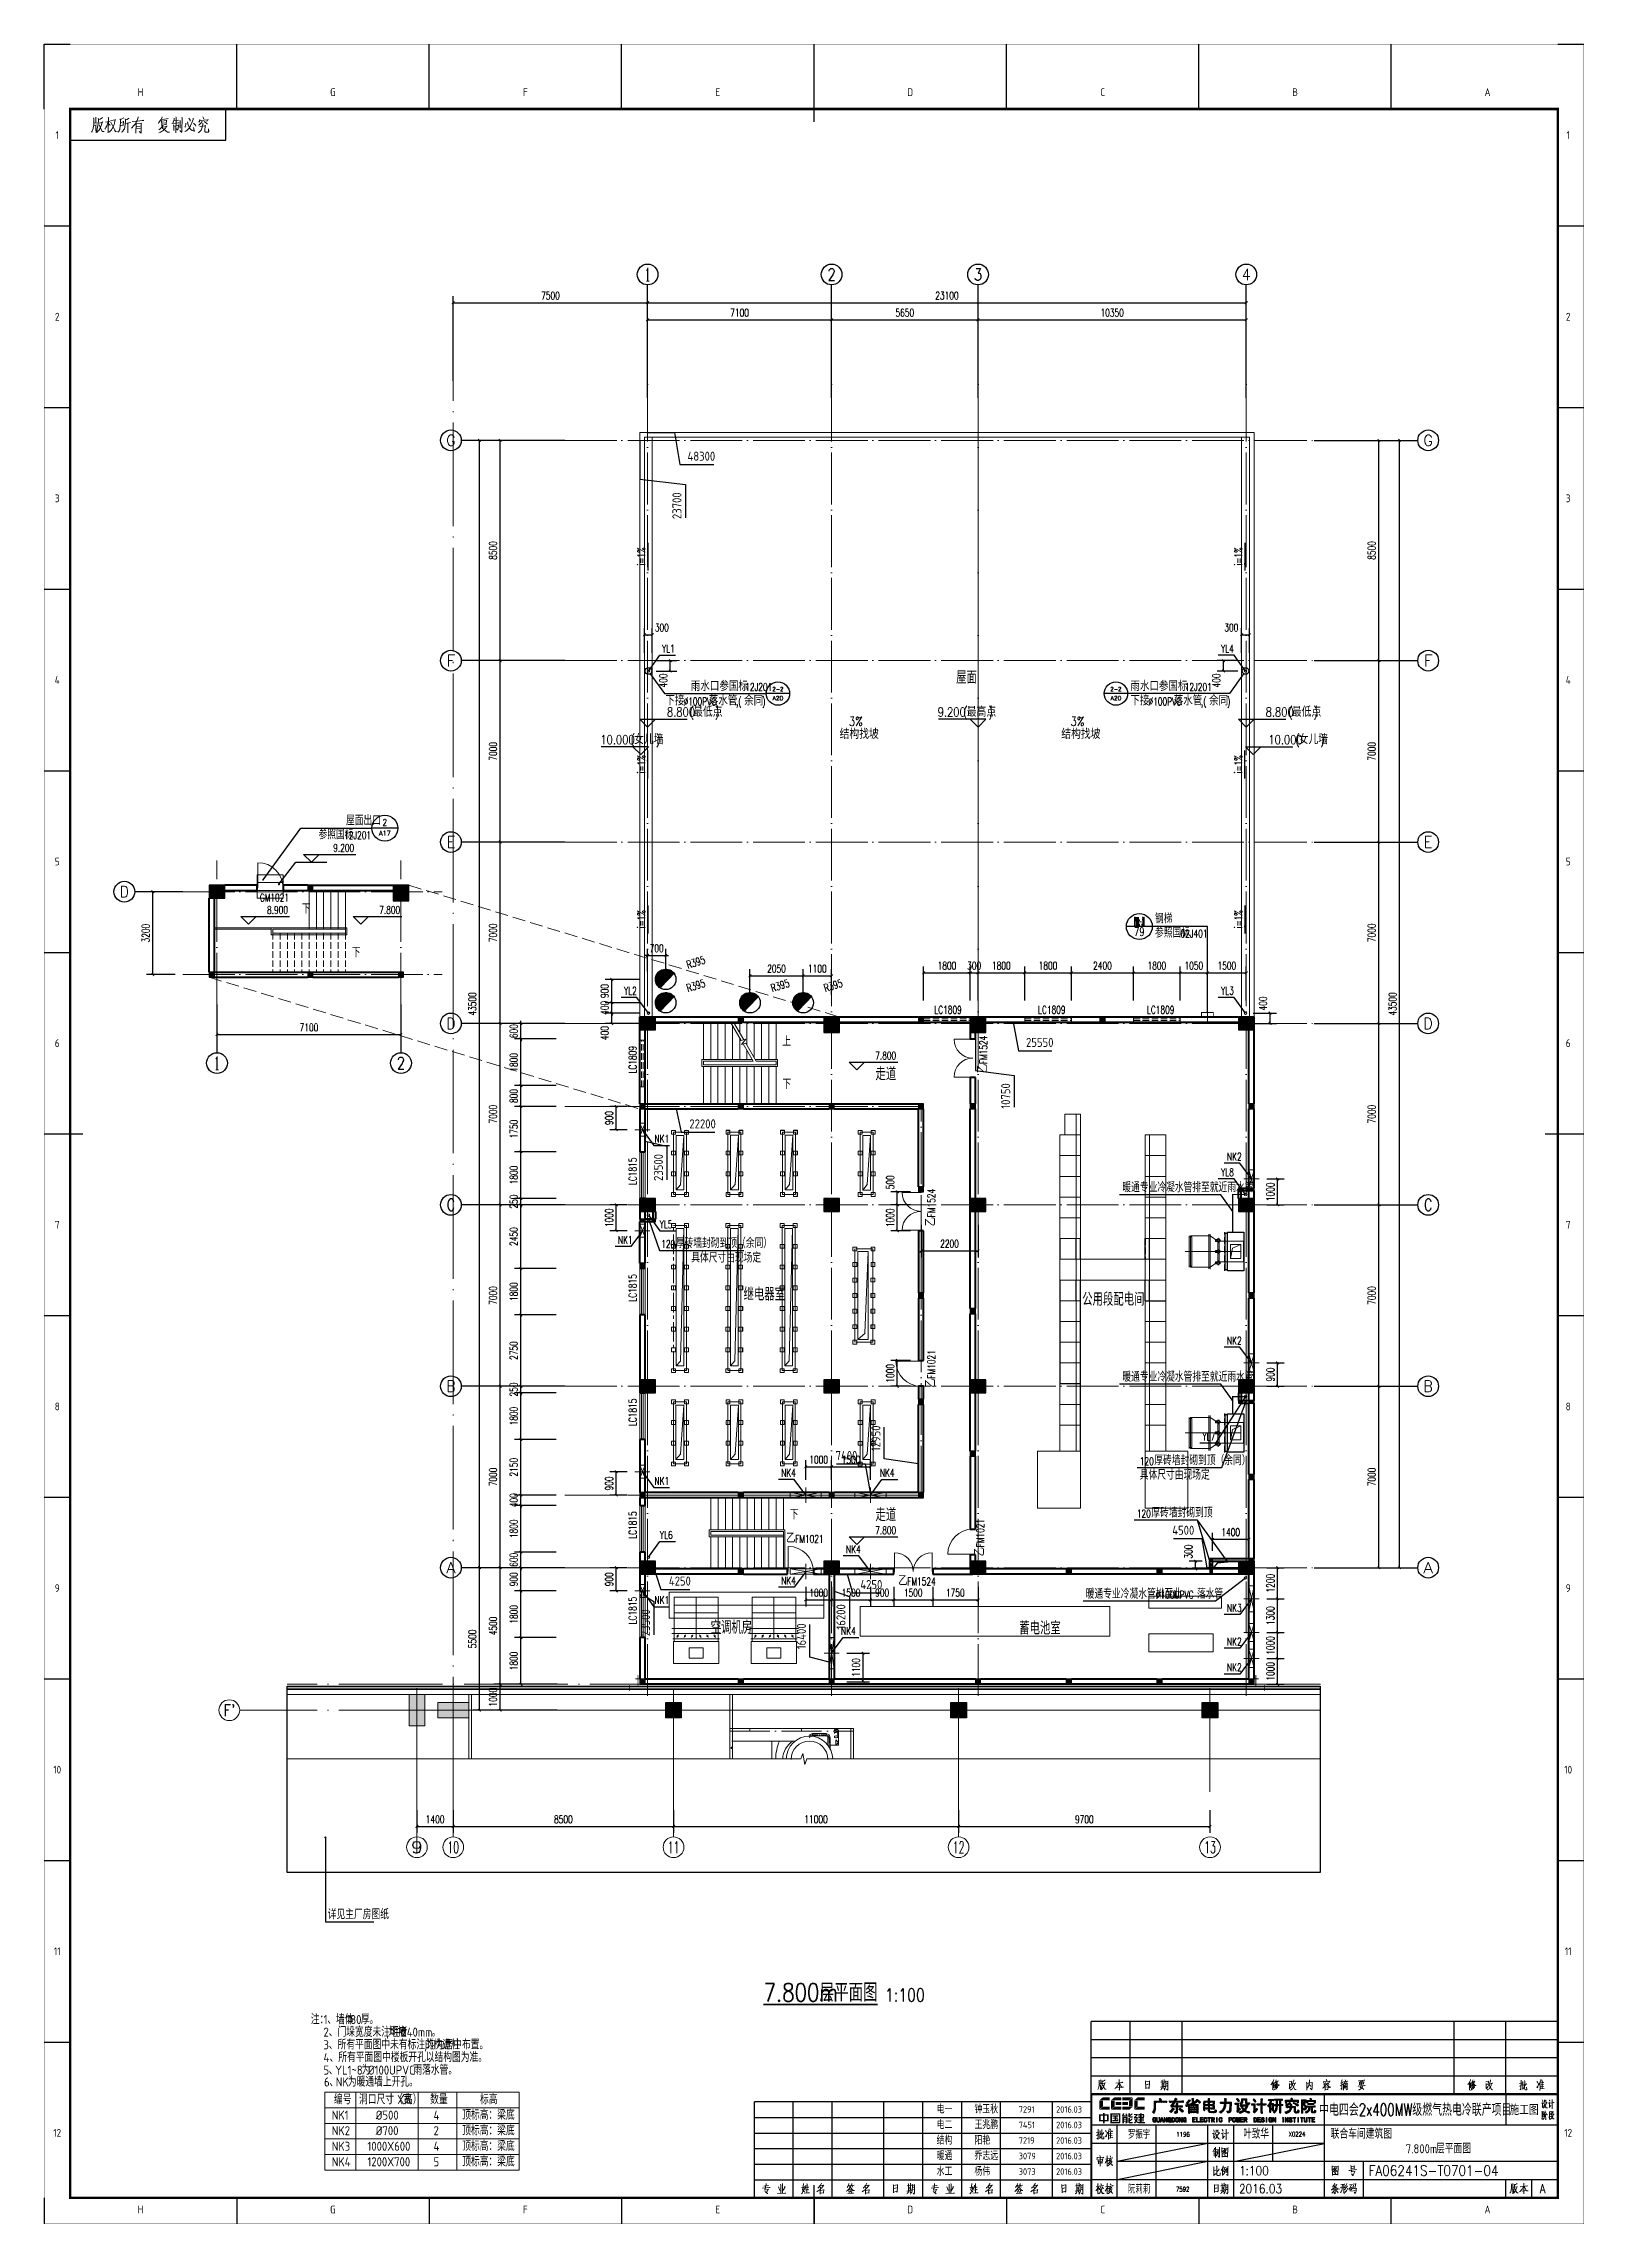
# Model space of a CAD drawing. Extents: x 238398 to 585159, y -66832 to 191741.
# Drawn here: x 483709 to 543159, y 22255 to 106405 of the extents above; entities that cross this region are included whole.
import ezdxf
from ezdxf.enums import TextEntityAlignment as Align

# ---------------------------------------------------------------- set-up
doc = ezdxf.new("R2010")
doc.units = 0
doc.header["$LTSCALE"] = 1000
doc.header["$MEASUREMENT"] = 0
for name, pattern in [('CENTER2', [1.125, 0.75, -0.125, 0.125, -0.125]), ('DASH', [0.35, 0.25, -0.1]), ('DASHED', [19.05, 12.7, -6.35]), ('DIVIDE', [1.25, 0.5, -0.25, 0, -0.25, 0, -0.25]), ('DOTE', [2.42, 2, -0.2, 0.02, -0.2])]:
    doc.linetypes.add(name, pattern=pattern)
for name, color, linetype in [('AXIS', 3, 'Continuous'), ('AXIS_TEXT', 7, 'Continuous'), ('DIM_ELEV', 3, 'Continuous'), ('DIM_IDEN', 3, 'Continuous'), ('DIM_LEAD', 3, 'Continuous'), ('DIM_SYMB', 3, 'Continuous'), ('D洞口', 2, 'Continuous'), ('GZZ', 9, 'Continuous'), ('HQ1', 7, 'Continuous'), ('HQ2', 7, 'Continuous'), ('PUB_DIM', 76, 'Continuous'), ('Version', 7, 'Continuous'), ('WINDOW_TEXT', 7, 'Continuous'), ('电缆沟', 2, 'Continuous'), ('设备', 3, 'Continuous')]:
    doc.layers.add(name, color=color, linetype=linetype)
for name, color, linetype, lineweight in [('COLUMN', 9, 'Continuous', 30), ('DOTE', 18, 'DOTE', 13), ('PUB_HATCH', 252, 'Continuous', 5), ('PUB_TEXT', 7, 'Continuous', 20), ('STAIR', 2, 'Continuous', 18), ('WALL', 4, 'Continuous', 40), ('WINDOW', 2, 'Continuous', 18), ('屋面', 2, 'Continuous', 20), ('建筑虚线', 5, 'DASH', 15), ('暖通', 5, 'Continuous', 18), ('水', 33, 'Continuous', 18), ('设备层', 8, 'Continuous', 5)]:
    doc.layers.add(name, color=color, linetype=linetype, lineweight=lineweight)
doc.styles.add('_TCH_AXIS', font='complex.shx', dxfattribs={"bigfont": 'gbcbig.shx'})
doc.styles.add('_TCH_DIM', font='SIMPLEX', dxfattribs={"bigfont": 'GBCBIG'})
doc.styles.add('_TCH_DIM_T3', font='SIMPLEX', dxfattribs={"width": 0.705882, "bigfont": 'GBCBIG'})
doc.styles.add('_TCH_LABEL', font='geditxt.shx', dxfattribs={"bigfont": 'hztxt1.shx'})
doc.styles.add('_TCH_WINDOW', font='geditxt.shx', dxfattribs={"bigfont": 'hztxt1.shx'})
doc.styles.add('COMPLEX', font='geditxt.shx')
doc.styles.add('HZ', font='geditxt.shx', dxfattribs={"width": 0.75, "bigfont": 'hzfs_1.shx'})
doc.styles.add('HZFS', font='geditxt.shx', dxfattribs={"width": 0.7, "bigfont": 'hztxt1.shx'})
doc.styles.add('HZTXT', font='geditxt.shx', dxfattribs={"width": 0.8, "bigfont": 'hztxt1.shx'})
doc.styles.get("Standard").update_dxf_attribs({"font": 'gbenor.shx', "bigfont": 'gbcbig.shx'})
doc.styles.add('TK', font='GEDITXT.SHX', dxfattribs={"width": 0.85, "height": 3.5, "bigfont": 'hztxt1.shx'})
doc.linetypes.add('栏杆', pattern='A,0.075,-0.03,[133,ltypeshp.shx,S=0.03,R=0,X=-0.03,Y=0],-0.03,0.3', length=0.435)
doc.dimstyles.new('_TCH_ARCH&&100', dxfattribs={"dimtxt": 297.5, "dimasz": 100, "dimexe": 250, "dimexo": 300, "dimgap": 126.25, "dimtad": 1, "dimdec": 0, "dimzin": 0, "dimdsep": 46, "dimtxsty": '_TCH_DIM_T3', "dimblk": 'ARCHTICK', "dimcen": 0.09, "dimazin": 2, "dimtfac": 1, "dimtdec": 0, "dimtix": 1, "dimtmove": 2, "dimatfit": 3, "dimfxl": 1, "dimtolj": 1, "dimtzin": 0, "dimarcsym": 0})
doc.dimstyles.get("Standard").update_dxf_attribs({"dimscale": 100, "dimtxt": 3.5, "dimasz": 1, "dimexe": 2.5, "dimexo": 3, "dimgap": 1.5, "dimtad": 1, "dimdec": 0, "dimzin": 0, "dimdsep": 46, "dimtxsty": 'Standard', "dimblk": 'ARCHTICK', "dimcen": 0.09, "dimadec": 0, "dimazin": 0, "dimtfac": 1, "dimtdec": 0, "dimtix": 1, "dimtmove": 2, "dimatfit": 3, "dimfxl": 1, "dimtolj": 1, "dimtzin": 0, "dimarcsym": 0})

msp = doc.modelspace()

# ---------------------------------------------------------------- texts
at = {"layer": 'AXIS_TEXT', "style": '_TCH_AXIS'}
for s, height, p, p2 in [('D', 435.3, (486648.7, 73462.6), (487001, 73462.6)), ('1', 514.7, (490287.9, 66809.1), (490508.5, 66809.1)), ('2', 465.9, (497342.9, 66833.5), (497653.6, 66833.5))]:
    msp.add_text(s, height=height, dxfattribs=at).set_placement(p, p2, align=Align.FIT)
at = {"layer": 'PUB_DIM', "color": 7, "style": '_TCH_DIM', "width": 0.705882}
for p in [(508575.6, 70704.3), (508575.6, 69804.3), (511825.6, 69804.3), (513875.6, 69804.3)]:
    msp.add_text('R395', height=297.5, rotation=17.737039, dxfattribs=at).set_placement(p)
at = {"layer": 'PUB_HATCH', "color": 8, "style": 'HZFS', "width": 0.7}
msp.add_text('0.38', height=135, rotation=90, dxfattribs=at).set_placement((514286.9, 41192.7, 7441.2), align=Align.MIDDLE)
at = {"layer": 'PUB_TEXT', "style": '_TCH_DIM', "width": 0.705882}
for p in [(506918.5, 86266.5), (529958.5, 86266.5), (506918.5, 78245.7), (529958.5, 78245.7), (506918.5, 72266.5), (529958.5, 72266.5)]:
    msp.add_text('i=1%%%', height=297.5, rotation=90, dxfattribs=at).set_placement(p)
at = {"layer": 'PUB_TEXT'}
for s, height, style, width, p in [('YL1', 297.5, '_TCH_DIM', 0.705882, (507568.4, 82906.1)), ('YL4', 297.5, '_TCH_DIM', 0.705882, (529139.7, 82906.1)), ('12J201', 297.5, '_TCH_LABEL', 0.705882, (510780.5, 81427.3)), ('屋面', 500, 'HZTXT', 0.8, (518918, 81701.9)), ('12J201', 297.5, '_TCH_LABEL', 0.705882, (527740.6, 81427.3)), ('8.800', 350, 'HZTXT', 0.8, (507762.9, 80436.1)), ('%%c100PVC', 297.5, '_TCH_LABEL', 0.705882, (508400.5, 80870)), ('(', 350, 'HZTXT', 0.8, (508639.5, 80436.1)), ('最低点', 350, 'HZTXT', 0.8, (508770.2, 80436.1)), (')', 350, 'HZTXT', 0.8, (509610.2, 80436.1)), (',(', 297.5, '_TCH_LABEL', 0.705882, (510423.5, 80870)), (')', 297.5, '_TCH_LABEL', 0.705882, (511438.5, 80870)), ('9.200', 350, 'HZTXT', 0.8, (518208.5, 80436.1)), ('(', 350, 'HZTXT', 0.8, (519197.2, 80436.1)), ('最高点', 350, 'HZTXT', 0.8, (519327.9, 80436.1)), (')', 350, 'HZTXT', 0.8, (520167.9, 80436.1)), ('%%c100PVC', 297.5, '_TCH_LABEL', 0.705882, (526340.6, 80870)), (',(', 297.5, '_TCH_LABEL', 0.705882, (528363.6, 80870)), (')', 297.5, '_TCH_LABEL', 0.705882, (529378.6, 80870)), ('8.800', 350, 'HZTXT', 0.8, (530862.9, 80436.1)), ('(', 350, 'HZTXT', 0.8, (531739.5, 80436.1)), ('最低点', 350, 'HZTXT', 0.8, (531870.2, 80436.1)), (')', 350, 'HZTXT', 0.8, (532710.2, 80436.1)), ('结构找坡', 350, 'HZTXT', 0.8, (514422.5, 79578.9)), ('3%', 350, 'HZTXT', 0.8, (514782, 80077.8)), ('结构找坡', 350, 'HZTXT', 0.8, (522976.6, 79578.9)), ('3%', 350, 'HZTXT', 0.8, (523336.1, 80077.8)), ('10.000', 350, 'HZTXT', 0.8, (505193.4, 79373.7)), ('(', 350, 'HZTXT', 0.8, (506364.6, 79373.7)), ('女儿墙', 350, 'HZTXT', 0.8, (506495.2, 79373.7)), (')', 350, 'HZTXT', 0.8, (507335.2, 79373.7)), ('10.000', 350, 'HZTXT', 0.8, (530969.3, 79373.7)), ('(', 350, 'HZTXT', 0.8, (532004.6, 79373.7)), ('女儿墙', 350, 'HZTXT', 0.8, (532135.3, 79373.7)), (')', 350, 'HZTXT', 0.8, (532975.3, 79373.7)), ('12J201', 297.5, '_TCH_DIM', 0.705882, (495301, 75708.5)), ('9.200', 297.5, '_TCH_DIM', 0.705882, (494883.2, 75222.6)), ('8.900', 297.5, '_TCH_DIM', 0.705882, (492327.9, 72827.5)), ('7.800', 297.5, '_TCH_DIM', 0.705882, (496659.8, 72827.5)), ('02J401', 297.5, '_TCH_DIM', 0.705882, (527574.5, 71914.5)), ('YL2', 297.5, '_TCH_DIM', 0.705882, (506099.7, 69706.1)), ('YL3', 297.5, '_TCH_DIM', 0.705882, (529139.7, 69706.1)), ('7.800', 297.5, '_TCH_DIM', 0.705882, (515797.2, 67209.6)), ('走道', 500, 'HZTXT', 0.8, (515807.8, 66399.7)), ('NK1', 297.5, '_TCH_DIM', 0.705882, (507278.4, 63996.2)), ('NK2', 297.5, '_TCH_DIM', 0.705882, (529369.7, 63306.1)), ('YL8', 297.5, '_TCH_DIM', 0.705882, (529139.7, 62706.1)), ('YL5', 297.5, '_TCH_DIM', 0.705882, (507478.4, 60696.2)), ('NK1', 297.5, '_TCH_DIM', 0.705882, (505869.7, 60096.2)), ('120', 297.5, '_TCH_DIM', 0.705882, (507541.2, 59935.1)), ('继电器室', 500, 'HZTXT', 0.8, (510717.9, 57901.4)), ('公用段配电间', 500, 'HZTXT', 0.8, (523784.2, 57704.5)), ('NK2', 297.5, '_TCH_DIM', 0.705882, (529369.7, 56206.1)), ('YL7', 297.5, '_TCH_DIM', 0.705882, (528424.5, 52499.8)), ('NK4', 297.5, '_TCH_DIM', 0.705882, (512169.7, 51106.1)), ('NK4', 297.5, '_TCH_DIM', 0.705882, (515978.4, 51106.1)), ('120', 297.5, '_TCH_DIM', 0.705882, (526004.4, 51555.9)), ('NK1', 297.5, '_TCH_DIM', 0.705882, (507278.4, 50796.2)), ('走道', 500, 'HZTXT', 0.8, (515807.8, 49389.1)), ('120', 297.5, '_TCH_DIM', 0.705882, (525890.4, 49535.5)), ('YL6', 297.5, '_TCH_DIM', 0.705882, (507488.4, 48706.1)), ('7.800', 297.5, '_TCH_DIM', 0.705882, (515797.2, 48888.8)), ('NK4', 297.5, '_TCH_DIM', 0.705882, (514669.7, 48156.1)), ('NK4', 297.5, '_TCH_DIM', 0.705882, (512169.7, 46946.2)), ('NK1', 297.5, '_TCH_DIM', 0.705882, (507278.4, 46196.2)), ('%%C100UPVC', 297.5, '_TCH_DIM', 0.705882, (526622, 46403)), ('空调机房', 500, 'HZTXT', 0.8, (509445.9, 45045.1)), ('蓄电池室', 500, 'HZTXT', 0.8, (521352.7, 45015.7)), ('NK3', 297.5, '_TCH_DIM', 0.705882, (529369.7, 45896.2)), ('NK4', 297.5, '_TCH_DIM', 0.705882, (514478.4, 45006.1)), ('NK2', 297.5, '_TCH_DIM', 0.705882, (529369.7, 44596.2)), ('NK2', 297.5, '_TCH_DIM', 0.705882, (529369.7, 43596.2)), ('7.800m', 700, 'HZTXT', 0.8, (511485.5, 30855.2)), ('层平面图', 700, 'HZTXT', 0.8, (513650.8, 30855.2)), ('1:100', 500, 'HZTXT', 0.8, (516169.7, 30855.2)), ('罗振宇', 304.25, 'HZ', 0.7, (525548.2, 25566.7)), ('1196', 178.56, 'HZ', 0.7, (527411.3, 25640.2)), ('叶致华', 350, 'HZ', 0.7, (529996.7, 25566.7)), ('X0224', 178.56, 'HZ', 0.7, (531743, 25646.5)), ('阮莉莉', 304.25, 'HZ', 0.7, (525548.2, 23451.2)), ('7592', 178.56, 'HZ', 0.7, (527398.1, 23520.6))]:
    msp.add_text(s, height=height, dxfattribs=dict(at, style=style, width=width)).set_placement(p)
for s, height, style, p in [('雨水口参国标', 350, '_TCH_LABEL', (508680.5, 81427.3)), ('雨水口参国标', 350, '_TCH_LABEL', (525640.6, 81427.3)), ('下接', 350, '_TCH_LABEL', (507700.5, 80870)), ('落水管', 350, '_TCH_LABEL', (509373.5, 80870)), ('余同', 350, '_TCH_LABEL', (510738.5, 80870)), ('下接', 350, '_TCH_LABEL', (525640.6, 80870)), ('落水管', 350, '_TCH_LABEL', (527313.6, 80870)), ('余同', 350, '_TCH_LABEL', (528678.6, 80870)), ('屋面出口', 337.59, '_TCH_DIM', (495377.3, 76249.8)), ('参照国标', 337.59, '_TCH_DIM', (494318, 75708.5)), ('下', 337.6, '_TCH_DIM', (493673.6, 72835.2)), ('钢梯', 337.59, '_TCH_DIM', (526591.6, 72459.6)), ('参照国标', 337.59, '_TCH_DIM', (526591.6, 71914.5)), ('上', 337.6, '_TCH_DIM', (512214, 67721.1)), ('下', 337.6, '_TCH_DIM', (512214, 66071.1)), ('暖通专业冷凝水管排至就近雨水管', 337.589, '_TCH_DIM', (525332, 62088.5)), ('厚砖墙封砌到顶（余同）', 337.589, '_TCH_DIM', (508101.2, 59935.1)), ('具体尺寸由现场定', 337.59, '_TCH_DIM', (508695.9, 59375.1)), ('暖通专业冷凝水管排至就近雨水管', 337.589, '_TCH_DIM', (525332, 54776.5)), ('具体尺寸由现场定', 337.59, '_TCH_DIM', (526004.4, 50995.9)), ('厚砖墙封砌到顶（余同）', 337.589, '_TCH_DIM', (526564.4, 51555.9)), ('下', 337.6, '_TCH_DIM', (512499, 49471.1)), ('厚砖墙封砌到顶', 337.59, '_TCH_DIM', (526450.4, 49535.5)), ('暖通专业冷凝水管排至此', 337.589, '_TCH_DIM', (523918.8, 46403)), ('落水管', 337.59, '_TCH_DIM', (528212, 46403)), ('详见主厂房图纸', 337.59, '_TCH_DIM', (494671.6, 34036))]:
    msp.add_text(s, height=height, dxfattribs=dict(at, style=style)).set_placement(p)
at = {"layer": 'PUB_TEXT', "style": '_TCH_LABEL'}
for s, height, width, p, p2 in [('A20', 159.57, 1.428571, (511837.3, 81069.1), (512247.6, 81069.1)), ('2-2', 149.75, 1.428571, (511828.5, 81423.5), (512256.4, 81423.5)), ('A20', 159.57, 1.428571, (524880.4, 81069.1), (525290.8, 81069.1)), ('2-2', 149.75, 1.428571, (524871.7, 81423.5), (525299.5, 81423.5)), ('A17', 177.3, 1.428571, (496648, 75845.6), (497103.9, 75845.6)), ('2', 261, 1.428571, (496789, 76222.5), (496963, 76222.5)), ('TWWc-30', 321.99, 0.260417, (525785.3, 72376.3), (526187.8, 72376.3)), ('79', 321.99, 1.136364, (525785.3, 71973.8), (526187.8, 71973.8))]:
    msp.add_text(s, height=height, dxfattribs=dict(at, width=width)).set_placement(p, p2, align=Align.FIT)
at = {"layer": 'PUB_TEXT', "linetype": 'DASH', "style": '_TCH_DIM'}
msp.add_text('下', height=337.6, dxfattribs=at).set_placement((495598.2, 71155.2))
at = {"layer": 'PUB_TEXT', "color": 2}
for s, height, p in [('注：', 337.59, (494019.4, 29983.3)), ('1', 350, (494510.8, 29983.3)), ('、墙体', 337.59, (494656.7, 29983.3)), ('180', 350, (495393.9, 29983.3)), ('厚。', 337.59, (495948.1, 29983.3)), ('2', 350, (494508.7, 29498.5)), ('、门垛宽度未注明者', 337.59, (494712.9, 29498.5)), (',', 350, (496924.6, 29498.5)), ('均按', 337.59, (497026.7, 29498.5)), ('240mm', 350, (497518.2, 29498.5)), ('。', 337.6, (498684.9, 29498.5)), ('3', 350, (494508.7, 29009.8)), ('4', 350, (494508.7, 28521.1)), ('、所有平面图中未有标注的构造柱', 337.589, (494712.9, 29009.8)), ('、所有平面图中楼板开孔以结构图为准。', 337.589, (494742.1, 28521.1)), (',', 350, (498399.1, 29009.8)), ('均为居中布置。', 337.59, (498501.2, 29009.8)), ('5', 350, (494508.7, 28032.4)), ('6', 350, (494530.6, 27575.1)), ('、', 337.6, (494712.9, 28032.4)), ('YL1~8', 350, (494958.7, 28032.4)), ('NK', 350, (494980.5, 27575.1)), ('为暖通墙上开孔。', 337.59, (495448.6, 27575.1)), ('为', 337.6, (495979.5, 28032.4)), ('%%C100UPVC', 350, (496225.2, 28032.4)), ('雨落水管。', 337.59, (497975.2, 28032.4)), ('、', 337.6, (494734.7, 27575.1)), ('编号', 337.59, (494913.4, 26895.1)), ('洞口尺寸（宽', 337.59, (495879.6, 26895.1)), ('X', 350, (497354.1, 26895.1)), ('高）', 337.59, (497616.6, 26895.1)), ('数量', 337.59, (498623.3, 26895.1)), ('标高', 337.59, (500547.7, 26895.1)), ('NK1', 350, (494825.3, 26295.1)), ('%%C500', 350, (496525.9, 26295.1)), ('4', 350, (498756, 26295.1)), ('顶标高：梁底', 337.59, (499859.9, 26295.1)), ('NK2', 350, (494825.3, 25695.1)), ('NK3', 350, (494825.3, 25095.1)), ('1000X600', 350, (496205.2, 25095.1)), ('%%C700', 350, (496525.9, 25695.1)), ('2', 350, (498756, 25695.1)), ('4', 350, (498756, 25095.1)), ('顶标高：梁底', 337.59, (499859.9, 25695.1)), ('顶标高：梁底', 337.59, (499859.9, 25095.1)), ('NK4', 350, (494825.3, 24495.1)), ('1200X700', 350, (496205.2, 24495.1)), ('5', 350, (498756, 24495.1)), ('顶标高：梁底', 337.59, (499859.9, 24495.1))]:
    msp.add_text(s, height=height, dxfattribs=at).set_placement(p)
at = {"layer": 'PUB_TEXT'}
for s, height, p in [('电一', 303.83, (518167.5, 26538.1)), ('电二', 303.83, (518167.5, 25938.1)), ('钟玉秋', 303.83, (519626, 26538.1)), ('王兆鹏', 303.83, (519626, 25938.1)), ('7291', 252, (521333.7, 26565.8)), ('7451', 252, (521333.7, 25965.8)), ('2016.03', 252, (522775.6, 26565.8)), ('2016.03', 252, (522775.6, 25965.8)), ('结构', 303.83, (518167.5, 25338.1)), ('阳艳', 303.83, (519626, 25338.1)), ('7219', 252, (521333.7, 25365.8)), ('2016.03', 252, (522775.6, 25365.8)), ('联合车间建筑图', 337.59, (533371.2, 25566.1)), ('7.800m', 350, (536269.1, 24998.5)), ('层平面图', 337.59, (537435.8, 24998.5)), ('水工', 303.83, (518167.5, 24138.1)), ('暖通', 303.83, (518167.5, 24738.1)), ('乔志远', 303.83, (519626, 24738.1)), ('杨伟', 303.83, (519626, 24138.1)), ('3079', 252, (521333.7, 24765.8)), ('3073', 252, (521333.7, 24165.8)), ('2016.03', 252, (522775.6, 24765.8)), ('2016.03', 252, (522775.6, 24165.8))]:
    msp.add_text(s, height=height, dxfattribs=at).set_placement(p)
at = {"layer": 'WINDOW_TEXT', "style": '_TCH_WINDOW', "width": 0.705882}
for s, p in [('LC1809', (518075.1, 68972.4)), ('LC1809', (522079.1, 68972.4)), ('LC1809', (526279.5, 68972.4)), ('FM1021', (512707.5, 48558.8)), ('FM1524', (517033, 46913.9))]:
    msp.add_text(s, height=297.5, dxfattribs=at).set_placement(p)
for s, p in [('LC1809', (506587.8, 66661.3)), ('FM1524', (520117.9, 67025.1)), ('FM1524', (518114, 61115.1)), ('FM1021', (518114, 54889.6)), ('FM1021', (520003.7, 48379.6))]:
    msp.add_text(s, height=297.5, rotation=90, dxfattribs=at).set_placement(p)
at = {"layer": 'WINDOW_TEXT', "style": '_TCH_WINDOW'}
for p in [(520117.9, 66675.1), (518114, 60765.1), (518114, 54539.6), (520003.7, 48029.6)]:
    msp.add_text('乙', height=350, rotation=90, dxfattribs=at).set_placement(p)
for p in [(512357.5, 48558.8), (516683, 46913.9)]:
    msp.add_text('乙', height=350, dxfattribs=at).set_placement(p)

# ---------------------------------------------------------------- blocks, each defined once
blk = doc.blocks.new('_AXISO')
blk.add_circle((0, 0), 0.5)
at = {"layer": 'AXIS_TEXT', "style": 'COMPLEX', "width": 1.041667}
blk.add_attdef('A', text='', height=0.56, dxfattribs=at).set_placement((-0.25, -0.28), (0.25, -0.28), align=Align.FIT)
blk = doc.blocks.new('coo')
at = {"layer": 'PUB_HATCH'}
blk.add_hatch(color=256, dxfattribs=at).paths.add_polyline_path([(305400, 14547), (306000, 14547), (306000, 13947), (305400, 13947)])
at = {"layer": 'COLUMN'}
blk.add_lwpolyline([(305400, 14547), (306000, 14547), (306000, 13947), (305400, 13947)], close=True, dxfattribs=at)
blk = doc.blocks.new('_ArchTick')
at = {"color": 0, "linetype": 'ByBlock', "const_width": 0.4}
blk.add_lwpolyline([(-0.5, -0.5), (0.5, 0.5)], dxfattribs=at)
blk = doc.blocks.new('*D572')
at = {"layer": 'AXIS', "color": 0, "lineweight": -2, "transparency": 16777216}
for p, q in [((503526, 47596), (500276, 47596)), ((500526, 42096), (500526, 47596)), ((503526, 42096), (500276, 42096))]:
    blk.add_line(p, q, dxfattribs=at)
at = {"layer": 'Defpoints', "color": 0, "transparency": 16777216}
for p in [(500526, 47596), (503826, 47596), (503826, 42096)]:
    blk.add_point(p, dxfattribs=at)
at = {"layer": 'AXIS', "color": 0, "lineweight": -2, "transparency": 16777216, "xscale": 100, "yscale": 100, "zscale": 100}
for p, rotation in [((500526, 47596), 90), ((500526, 42096), 270)]:
    blk.add_blockref('_ArchTick', p, dxfattribs=dict(at, rotation=rotation))
at = {"layer": 'AXIS', "color": 0, "transparency": 16777216, "insert": (500251, 44846), "char_height": 297.5, "attachment_point": 5, "rotation": 90, "style": '_TCH_DIM_T3'}
blk.add_mtext('\\A1;5500', dxfattribs=at)
blk = doc.blocks.new('*D573')
at = {"layer": 'AXIS', "color": 0, "lineweight": -2, "transparency": 16777216}
for p, q in [((503526, 91096), (500276, 91096)), ((500526, 47596), (500526, 91096)), ((503526, 47596), (500276, 47596))]:
    blk.add_line(p, q, dxfattribs=at)
at = {"layer": 'Defpoints', "color": 0, "transparency": 16777216}
for p in [(500526, 91096), (503826, 91096), (503826, 47596)]:
    blk.add_point(p, dxfattribs=at)
at = {"layer": 'AXIS', "color": 0, "lineweight": -2, "transparency": 16777216, "xscale": 100, "yscale": 100, "zscale": 100}
for p, rotation in [((500526, 91096), 90), ((500526, 47596), 270)]:
    blk.add_blockref('_ArchTick', p, dxfattribs=dict(at, rotation=rotation))
at = {"layer": 'AXIS', "color": 0, "transparency": 16777216, "insert": (500251, 69346), "char_height": 297.5, "attachment_point": 5, "rotation": 90, "style": '_TCH_DIM_T3'}
blk.add_mtext('\\A1;43500', dxfattribs=at)
blk = doc.blocks.new('*D574')
at = {"layer": 'AXIS', "color": 0, "lineweight": -2, "transparency": 16777216}
for p, q in [((503526, 43096), (501076, 43096)), ((501326, 42096), (501326, 43096)), ((503526, 42096), (501076, 42096))]:
    blk.add_line(p, q, dxfattribs=at)
at = {"layer": 'Defpoints', "color": 0, "transparency": 16777216}
for p in [(501326, 43096), (503826, 43096), (503826, 42096)]:
    blk.add_point(p, dxfattribs=at)
at = {"layer": 'AXIS', "color": 0, "lineweight": -2, "transparency": 16777216, "xscale": 100, "yscale": 100, "zscale": 100}
for p, rotation in [((501326, 43096), 90), ((501326, 42096), 270)]:
    blk.add_blockref('_ArchTick', p, dxfattribs=dict(at, rotation=rotation))
at = {"layer": 'AXIS', "color": 0, "transparency": 16777216, "insert": (501051, 42596), "char_height": 297.5, "attachment_point": 5, "rotation": 90, "style": '_TCH_DIM_T3'}
blk.add_mtext('\\A1;1000', dxfattribs=at)
blk = doc.blocks.new('*D575')
at = {"layer": 'AXIS', "color": 0, "lineweight": -2, "transparency": 16777216}
for p, q in [((503526, 47596), (501076, 47596)), ((501326, 43096), (501326, 47596)), ((503526, 43096), (501076, 43096))]:
    blk.add_line(p, q, dxfattribs=at)
at = {"layer": 'Defpoints', "color": 0, "transparency": 16777216}
for p in [(501326, 47596), (503826, 47596), (503826, 43096)]:
    blk.add_point(p, dxfattribs=at)
at = {"layer": 'AXIS', "color": 0, "lineweight": -2, "transparency": 16777216, "xscale": 100, "yscale": 100, "zscale": 100}
for p, rotation in [((501326, 47596), 90), ((501326, 43096), 270)]:
    blk.add_blockref('_ArchTick', p, dxfattribs=dict(at, rotation=rotation))
at = {"layer": 'AXIS', "color": 0, "transparency": 16777216, "insert": (501051, 45346), "char_height": 297.5, "attachment_point": 5, "rotation": 90, "style": '_TCH_DIM_T3'}
blk.add_mtext('\\A1;4500', dxfattribs=at)
blk = doc.blocks.new('*D576')
at = {"layer": 'AXIS', "color": 0, "lineweight": -2, "transparency": 16777216}
for p, q in [((503526, 54596), (501076, 54596)), ((501326, 47596), (501326, 54596)), ((503526, 47596), (501076, 47596))]:
    blk.add_line(p, q, dxfattribs=at)
at = {"layer": 'Defpoints', "color": 0, "transparency": 16777216}
for p in [(501326, 54596), (503826, 54596), (503826, 47596)]:
    blk.add_point(p, dxfattribs=at)
at = {"layer": 'AXIS', "color": 0, "lineweight": -2, "transparency": 16777216, "xscale": 100, "yscale": 100, "zscale": 100}
for p, rotation in [((501326, 54596), 90), ((501326, 47596), 270)]:
    blk.add_blockref('_ArchTick', p, dxfattribs=dict(at, rotation=rotation))
at = {"layer": 'AXIS', "color": 0, "transparency": 16777216, "insert": (501051, 51096), "char_height": 297.5, "attachment_point": 5, "rotation": 90, "style": '_TCH_DIM_T3'}
blk.add_mtext('\\A1;7000', dxfattribs=at)
blk = doc.blocks.new('*D577')
at = {"layer": 'AXIS', "color": 0, "lineweight": -2, "transparency": 16777216}
for p, q in [((503526, 61596), (501076, 61596)), ((501326, 54596), (501326, 61596)), ((503526, 54596), (501076, 54596))]:
    blk.add_line(p, q, dxfattribs=at)
at = {"layer": 'Defpoints', "color": 0, "transparency": 16777216}
for p in [(501326, 61596), (503826, 61596), (503826, 54596)]:
    blk.add_point(p, dxfattribs=at)
at = {"layer": 'AXIS', "color": 0, "lineweight": -2, "transparency": 16777216, "xscale": 100, "yscale": 100, "zscale": 100}
for p, rotation in [((501326, 61596), 90), ((501326, 54596), 270)]:
    blk.add_blockref('_ArchTick', p, dxfattribs=dict(at, rotation=rotation))
at = {"layer": 'AXIS', "color": 0, "transparency": 16777216, "insert": (501051, 58096), "char_height": 297.5, "attachment_point": 5, "rotation": 90, "style": '_TCH_DIM_T3'}
blk.add_mtext('\\A1;7000', dxfattribs=at)
blk = doc.blocks.new('*D578')
at = {"layer": 'AXIS', "color": 0, "lineweight": -2, "transparency": 16777216}
for p, q in [((503526, 68596), (501076, 68596)), ((501326, 61596), (501326, 68596)), ((503526, 61596), (501076, 61596))]:
    blk.add_line(p, q, dxfattribs=at)
at = {"layer": 'Defpoints', "color": 0, "transparency": 16777216}
for p in [(501326, 68596), (503826, 68596), (503826, 61596)]:
    blk.add_point(p, dxfattribs=at)
at = {"layer": 'AXIS', "color": 0, "lineweight": -2, "transparency": 16777216, "xscale": 100, "yscale": 100, "zscale": 100}
for p, rotation in [((501326, 68596), 90), ((501326, 61596), 270)]:
    blk.add_blockref('_ArchTick', p, dxfattribs=dict(at, rotation=rotation))
at = {"layer": 'AXIS', "color": 0, "transparency": 16777216, "insert": (501051, 65096), "char_height": 297.5, "attachment_point": 5, "rotation": 90, "style": '_TCH_DIM_T3'}
blk.add_mtext('\\A1;7000', dxfattribs=at)
blk = doc.blocks.new('*D579')
at = {"layer": 'AXIS', "color": 0, "lineweight": -2, "transparency": 16777216}
for p, q in [((503526, 75596), (501076, 75596)), ((501326, 68596), (501326, 75596)), ((503526, 68596), (501076, 68596))]:
    blk.add_line(p, q, dxfattribs=at)
at = {"layer": 'Defpoints', "color": 0, "transparency": 16777216}
for p in [(501326, 75596), (503826, 75596), (503826, 68596)]:
    blk.add_point(p, dxfattribs=at)
at = {"layer": 'AXIS', "color": 0, "lineweight": -2, "transparency": 16777216, "xscale": 100, "yscale": 100, "zscale": 100}
for p, rotation in [((501326, 75596), 90), ((501326, 68596), 270)]:
    blk.add_blockref('_ArchTick', p, dxfattribs=dict(at, rotation=rotation))
at = {"layer": 'AXIS', "color": 0, "transparency": 16777216, "insert": (501051, 72096), "char_height": 297.5, "attachment_point": 5, "rotation": 90, "style": '_TCH_DIM_T3'}
blk.add_mtext('\\A1;7000', dxfattribs=at)
blk = doc.blocks.new('*D580')
at = {"layer": 'AXIS', "color": 0, "lineweight": -2, "transparency": 16777216}
for p, q in [((503526, 82596), (501076, 82596)), ((501326, 75596), (501326, 82596)), ((503526, 75596), (501076, 75596))]:
    blk.add_line(p, q, dxfattribs=at)
at = {"layer": 'Defpoints', "color": 0, "transparency": 16777216}
for p in [(501326, 82596), (503826, 82596), (503826, 75596)]:
    blk.add_point(p, dxfattribs=at)
at = {"layer": 'AXIS', "color": 0, "lineweight": -2, "transparency": 16777216, "xscale": 100, "yscale": 100, "zscale": 100}
for p, rotation in [((501326, 82596), 90), ((501326, 75596), 270)]:
    blk.add_blockref('_ArchTick', p, dxfattribs=dict(at, rotation=rotation))
at = {"layer": 'AXIS', "color": 0, "transparency": 16777216, "insert": (501051, 79096), "char_height": 297.5, "attachment_point": 5, "rotation": 90, "style": '_TCH_DIM_T3'}
blk.add_mtext('\\A1;7000', dxfattribs=at)
blk = doc.blocks.new('*D581')
at = {"layer": 'AXIS', "color": 0, "lineweight": -2, "transparency": 16777216}
for p, q in [((503526, 91096), (501076, 91096)), ((501326, 82596), (501326, 91096)), ((503526, 82596), (501076, 82596))]:
    blk.add_line(p, q, dxfattribs=at)
at = {"layer": 'Defpoints', "color": 0, "transparency": 16777216}
for p in [(501326, 91096), (503826, 91096), (503826, 82596)]:
    blk.add_point(p, dxfattribs=at)
at = {"layer": 'AXIS', "color": 0, "lineweight": -2, "transparency": 16777216, "xscale": 100, "yscale": 100, "zscale": 100}
for p, rotation in [((501326, 91096), 90), ((501326, 82596), 270)]:
    blk.add_blockref('_ArchTick', p, dxfattribs=dict(at, rotation=rotation))
at = {"layer": 'AXIS', "color": 0, "transparency": 16777216, "insert": (501051, 86846), "char_height": 297.5, "attachment_point": 5, "rotation": 90, "style": '_TCH_DIM_T3'}
blk.add_mtext('\\A1;8500', dxfattribs=at)
blk = doc.blocks.new('*D582')
at = {"layer": 'AXIS', "color": 0, "lineweight": -2, "transparency": 16777216}
for p, q in [((533032, 91096), (536282, 91096)), ((536032, 47596), (536032, 91096)), ((533032, 47596), (536282, 47596))]:
    blk.add_line(p, q, dxfattribs=at)
at = {"layer": 'Defpoints', "color": 0, "transparency": 16777216}
for p in [(532732, 91096), (536032, 91096), (532732, 47596)]:
    blk.add_point(p, dxfattribs=at)
at = {"layer": 'AXIS', "color": 0, "lineweight": -2, "transparency": 16777216, "xscale": 100, "yscale": 100, "zscale": 100}
for p, rotation in [((536032, 91096), 90), ((536032, 47596), 270)]:
    blk.add_blockref('_ArchTick', p, dxfattribs=dict(at, rotation=rotation))
at = {"layer": 'AXIS', "color": 0, "transparency": 16777216, "insert": (535757, 69346), "char_height": 297.5, "attachment_point": 5, "rotation": 90, "style": '_TCH_DIM_T3'}
blk.add_mtext('\\A1;43500', dxfattribs=at)
blk = doc.blocks.new('*D583')
at = {"layer": 'AXIS', "color": 0, "lineweight": -2, "transparency": 16777216}
for p, q in [((533032, 54596), (535482, 54596)), ((535232, 47596), (535232, 54596)), ((533032, 47596), (535482, 47596))]:
    blk.add_line(p, q, dxfattribs=at)
at = {"layer": 'Defpoints', "color": 0, "transparency": 16777216}
for p in [(532732, 54596), (535232, 54596), (532732, 47596)]:
    blk.add_point(p, dxfattribs=at)
at = {"layer": 'AXIS', "color": 0, "lineweight": -2, "transparency": 16777216, "xscale": 100, "yscale": 100, "zscale": 100}
for p, rotation in [((535232, 54596), 90), ((535232, 47596), 270)]:
    blk.add_blockref('_ArchTick', p, dxfattribs=dict(at, rotation=rotation))
at = {"layer": 'AXIS', "color": 0, "transparency": 16777216, "insert": (534957, 51096), "char_height": 297.5, "attachment_point": 5, "rotation": 90, "style": '_TCH_DIM_T3'}
blk.add_mtext('\\A1;7000', dxfattribs=at)
blk = doc.blocks.new('*D584')
at = {"layer": 'AXIS', "color": 0, "lineweight": -2, "transparency": 16777216}
for p, q in [((533032, 61596), (535482, 61596)), ((535232, 54596), (535232, 61596)), ((533032, 54596), (535482, 54596))]:
    blk.add_line(p, q, dxfattribs=at)
at = {"layer": 'Defpoints', "color": 0, "transparency": 16777216}
for p in [(532732, 61596), (535232, 61596), (532732, 54596)]:
    blk.add_point(p, dxfattribs=at)
at = {"layer": 'AXIS', "color": 0, "lineweight": -2, "transparency": 16777216, "xscale": 100, "yscale": 100, "zscale": 100}
for p, rotation in [((535232, 61596), 90), ((535232, 54596), 270)]:
    blk.add_blockref('_ArchTick', p, dxfattribs=dict(at, rotation=rotation))
at = {"layer": 'AXIS', "color": 0, "transparency": 16777216, "insert": (534957, 58096), "char_height": 297.5, "attachment_point": 5, "rotation": 90, "style": '_TCH_DIM_T3'}
blk.add_mtext('\\A1;7000', dxfattribs=at)
blk = doc.blocks.new('*D585')
at = {"layer": 'AXIS', "color": 0, "lineweight": -2, "transparency": 16777216}
for p, q in [((533032, 68596), (535482, 68596)), ((535232, 61596), (535232, 68596)), ((533032, 61596), (535482, 61596))]:
    blk.add_line(p, q, dxfattribs=at)
at = {"layer": 'Defpoints', "color": 0, "transparency": 16777216}
for p in [(532732, 68596), (535232, 68596), (532732, 61596)]:
    blk.add_point(p, dxfattribs=at)
at = {"layer": 'AXIS', "color": 0, "lineweight": -2, "transparency": 16777216, "xscale": 100, "yscale": 100, "zscale": 100}
for p, rotation in [((535232, 68596), 90), ((535232, 61596), 270)]:
    blk.add_blockref('_ArchTick', p, dxfattribs=dict(at, rotation=rotation))
at = {"layer": 'AXIS', "color": 0, "transparency": 16777216, "insert": (534957, 65096), "char_height": 297.5, "attachment_point": 5, "rotation": 90, "style": '_TCH_DIM_T3'}
blk.add_mtext('\\A1;7000', dxfattribs=at)
blk = doc.blocks.new('*D586')
at = {"layer": 'AXIS', "color": 0, "lineweight": -2, "transparency": 16777216}
for p, q in [((533032, 75596), (535482, 75596)), ((535232, 68596), (535232, 75596)), ((533032, 68596), (535482, 68596))]:
    blk.add_line(p, q, dxfattribs=at)
at = {"layer": 'Defpoints', "color": 0, "transparency": 16777216}
for p in [(532732, 75596), (535232, 75596), (532732, 68596)]:
    blk.add_point(p, dxfattribs=at)
at = {"layer": 'AXIS', "color": 0, "lineweight": -2, "transparency": 16777216, "xscale": 100, "yscale": 100, "zscale": 100}
for p, rotation in [((535232, 75596), 90), ((535232, 68596), 270)]:
    blk.add_blockref('_ArchTick', p, dxfattribs=dict(at, rotation=rotation))
at = {"layer": 'AXIS', "color": 0, "transparency": 16777216, "insert": (534957, 72096), "char_height": 297.5, "attachment_point": 5, "rotation": 90, "style": '_TCH_DIM_T3'}
blk.add_mtext('\\A1;7000', dxfattribs=at)
blk = doc.blocks.new('*D587')
at = {"layer": 'AXIS', "color": 0, "lineweight": -2, "transparency": 16777216}
for p, q in [((533032, 82596), (535482, 82596)), ((535232, 75596), (535232, 82596)), ((533032, 75596), (535482, 75596))]:
    blk.add_line(p, q, dxfattribs=at)
at = {"layer": 'Defpoints', "color": 0, "transparency": 16777216}
for p in [(532732, 82596), (535232, 82596), (532732, 75596)]:
    blk.add_point(p, dxfattribs=at)
at = {"layer": 'AXIS', "color": 0, "lineweight": -2, "transparency": 16777216, "xscale": 100, "yscale": 100, "zscale": 100}
for p, rotation in [((535232, 82596), 90), ((535232, 75596), 270)]:
    blk.add_blockref('_ArchTick', p, dxfattribs=dict(at, rotation=rotation))
at = {"layer": 'AXIS', "color": 0, "transparency": 16777216, "insert": (534957, 79096), "char_height": 297.5, "attachment_point": 5, "rotation": 90, "style": '_TCH_DIM_T3'}
blk.add_mtext('\\A1;7000', dxfattribs=at)
blk = doc.blocks.new('*D588')
at = {"layer": 'AXIS', "color": 0, "lineweight": -2, "transparency": 16777216}
for p, q in [((533032, 91096), (535482, 91096)), ((535232, 82596), (535232, 91096)), ((533032, 82596), (535482, 82596))]:
    blk.add_line(p, q, dxfattribs=at)
at = {"layer": 'Defpoints', "color": 0, "transparency": 16777216}
for p in [(532732, 91096), (535232, 91096), (532732, 82596)]:
    blk.add_point(p, dxfattribs=at)
at = {"layer": 'AXIS', "color": 0, "lineweight": -2, "transparency": 16777216, "xscale": 100, "yscale": 100, "zscale": 100}
for p, rotation in [((535232, 91096), 90), ((535232, 82596), 270)]:
    blk.add_blockref('_ArchTick', p, dxfattribs=dict(at, rotation=rotation))
at = {"layer": 'AXIS', "color": 0, "transparency": 16777216, "insert": (534957, 86846), "char_height": 297.5, "attachment_point": 5, "rotation": 90, "style": '_TCH_DIM_T3'}
blk.add_mtext('\\A1;8500', dxfattribs=at)
blk = doc.blocks.new('*D589')
at = {"layer": 'AXIS', "color": 0, "lineweight": -2, "transparency": 16777216}
for p, q in [((499514, 93397), (499514, 96658)), ((499514, 96408), (507014, 96408)), ((507014, 93397), (507014, 96658))]:
    blk.add_line(p, q, dxfattribs=at)
at = {"layer": 'Defpoints', "color": 0, "transparency": 16777216}
for p in [(507014, 96408), (499514, 93097), (507014, 93097)]:
    blk.add_point(p, dxfattribs=at)
at = {"layer": 'AXIS', "color": 0, "lineweight": -2, "transparency": 16777216, "xscale": 100, "yscale": 100, "zscale": 100, "rotation": 180}
blk.add_blockref('_ArchTick', (499514, 96408), dxfattribs=at)
at = {"layer": 'AXIS', "color": 0, "lineweight": -2, "transparency": 16777216, "xscale": 100, "yscale": 100, "zscale": 100}
blk.add_blockref('_ArchTick', (507014, 96408), dxfattribs=at)
at = {"layer": 'AXIS', "color": 0, "transparency": 16777216, "insert": (503264, 96683), "char_height": 297.5, "attachment_point": 5, "style": '_TCH_DIM_T3'}
blk.add_mtext('\\A1;7500', dxfattribs=at)
blk = doc.blocks.new('*D590')
at = {"layer": 'AXIS', "color": 0, "lineweight": -2, "transparency": 16777216}
for p, q in [((507014, 93397), (507014, 96658)), ((507014, 96408), (530114, 96408)), ((530114, 93397), (530114, 96658))]:
    blk.add_line(p, q, dxfattribs=at)
at = {"layer": 'Defpoints', "color": 0, "transparency": 16777216}
for p in [(530114, 96408), (507014, 93097), (530114, 93097)]:
    blk.add_point(p, dxfattribs=at)
at = {"layer": 'AXIS', "color": 0, "lineweight": -2, "transparency": 16777216, "xscale": 100, "yscale": 100, "zscale": 100, "rotation": 180}
blk.add_blockref('_ArchTick', (507014, 96408), dxfattribs=at)
at = {"layer": 'AXIS', "color": 0, "lineweight": -2, "transparency": 16777216, "xscale": 100, "yscale": 100, "zscale": 100}
blk.add_blockref('_ArchTick', (530114, 96408), dxfattribs=at)
at = {"layer": 'AXIS', "color": 0, "transparency": 16777216, "insert": (518564, 96683), "char_height": 297.5, "attachment_point": 5, "style": '_TCH_DIM_T3'}
blk.add_mtext('\\A1;23100', dxfattribs=at)
blk = doc.blocks.new('*D591')
at = {"layer": 'AXIS', "color": 0, "lineweight": -2, "transparency": 16777216}
for p, q in [((507014, 92737), (507014, 95998)), ((514114, 92737), (514114, 95998)), ((507014, 95748), (514114, 95748))]:
    blk.add_line(p, q, dxfattribs=at)
at = {"layer": 'Defpoints', "color": 0, "transparency": 16777216}
for p in [(514114, 95748), (507014, 92437), (514114, 92437)]:
    blk.add_point(p, dxfattribs=at)
at = {"layer": 'AXIS', "color": 0, "lineweight": -2, "transparency": 16777216, "xscale": 100, "yscale": 100, "zscale": 100, "rotation": 180}
blk.add_blockref('_ArchTick', (507014, 95748), dxfattribs=at)
at = {"layer": 'AXIS', "color": 0, "lineweight": -2, "transparency": 16777216, "xscale": 100, "yscale": 100, "zscale": 100}
blk.add_blockref('_ArchTick', (514114, 95748), dxfattribs=at)
at = {"layer": 'AXIS', "color": 0, "transparency": 16777216, "insert": (510564, 96023), "char_height": 297.5, "attachment_point": 5, "style": '_TCH_DIM_T3'}
blk.add_mtext('\\A1;7100', dxfattribs=at)
blk = doc.blocks.new('*D592')
at = {"layer": 'AXIS', "color": 0, "lineweight": -2, "transparency": 16777216}
for p, q in [((514114, 92737), (514114, 95998)), ((519764, 92737), (519764, 95998)), ((514114, 95748), (519764, 95748))]:
    blk.add_line(p, q, dxfattribs=at)
at = {"layer": 'Defpoints', "color": 0, "transparency": 16777216}
for p in [(519764, 95748), (514114, 92437), (519764, 92437)]:
    blk.add_point(p, dxfattribs=at)
at = {"layer": 'AXIS', "color": 0, "lineweight": -2, "transparency": 16777216, "xscale": 100, "yscale": 100, "zscale": 100, "rotation": 180}
blk.add_blockref('_ArchTick', (514114, 95748), dxfattribs=at)
at = {"layer": 'AXIS', "color": 0, "lineweight": -2, "transparency": 16777216, "xscale": 100, "yscale": 100, "zscale": 100}
blk.add_blockref('_ArchTick', (519764, 95748), dxfattribs=at)
at = {"layer": 'AXIS', "color": 0, "transparency": 16777216, "insert": (516939, 96023), "char_height": 297.5, "attachment_point": 5, "style": '_TCH_DIM_T3'}
blk.add_mtext('\\A1;5650', dxfattribs=at)
blk = doc.blocks.new('*D593')
at = {"layer": 'AXIS', "color": 0, "lineweight": -2, "transparency": 16777216}
for p, q in [((519764, 92737), (519764, 95998)), ((530114, 92737), (530114, 95998)), ((519764, 95748), (530114, 95748))]:
    blk.add_line(p, q, dxfattribs=at)
at = {"layer": 'Defpoints', "color": 0, "transparency": 16777216}
for p in [(530114, 95748), (519764, 92437), (530114, 92437)]:
    blk.add_point(p, dxfattribs=at)
at = {"layer": 'AXIS', "color": 0, "lineweight": -2, "transparency": 16777216, "xscale": 100, "yscale": 100, "zscale": 100, "rotation": 180}
blk.add_blockref('_ArchTick', (519764, 95748), dxfattribs=at)
at = {"layer": 'AXIS', "color": 0, "lineweight": -2, "transparency": 16777216, "xscale": 100, "yscale": 100, "zscale": 100}
blk.add_blockref('_ArchTick', (530114, 95748), dxfattribs=at)
at = {"layer": 'AXIS', "color": 0, "transparency": 16777216, "insert": (524939, 96023), "char_height": 297.5, "attachment_point": 5, "style": '_TCH_DIM_T3'}
blk.add_mtext('\\A1;10350', dxfattribs=at)
blk = doc.blocks.new('4321ASDFASDFA')
at = {"layer": '设备层'}
for p, q in [((488531, 4783), (494502, 4783)), ((488531, 4783), (488531, 3783)), ((488731, 3783), (488731, 4584)), ((488731, 4584), (490423, 4584)), ((488731, 4283), (494502, 4283)), ((489577, 2983), (489577, 4584)), ((490423, 3783), (490423, 4584)), ((491731, 3783), (491731, 4584)), ((491731, 4584), (493423, 4584)), ((492577, 2983), (492577, 4584)), ((493423, 3783), (493423, 4584)), ((494502, 4783), (494502, 3783)), ((488531, 3783), (494502, 3783)), ((490523, 3383), (488631, 3383)), ((488731, 3982), (490423, 3982)), ((488731, 2983), (488731, 3783)), ((490423, 2983), (490423, 3783)), ((493523, 3383), (491631, 3383)), ((491731, 3982), (493423, 3982)), ((491731, 2983), (491731, 3783)), ((493423, 2983), (493423, 3783)), ((490523, 3183), (488631, 3183)), ((488681, 2983), (490473, 2983)), ((488731, 2983), (490423, 2983)), ((488827, 2983), (490327, 2983)), ((488833, 3029), (488853, 3068)), ((488872, 3103), (488891, 3141)), ((489112, 3029), (489132, 3068)), ((489151, 3103), (489171, 3141)), ((489392, 3029), (489412, 3068)), ((489431, 3103), (489450, 3141)), ((489724, 3103), (489705, 3141)), ((489763, 3029), (489743, 3068)), ((490004, 3103), (489984, 3141)), ((490043, 3029), (490022, 3068)), ((490283, 3103), (490264, 3141)), ((490322, 3029), (490302, 3068)), ((493523, 3183), (491631, 3183)), ((491681, 2983), (493473, 2983)), ((491731, 2983), (493423, 2983)), ((491827, 2983), (493327, 2983)), ((491833, 3029), (491853, 3068)), ((491872, 3103), (491891, 3141)), ((492112, 3029), (492132, 3068)), ((492151, 3103), (492171, 3141)), ((492392, 3029), (492412, 3068)), ((492431, 3103), (492450, 3141)), ((492724, 3103), (492705, 3141)), ((492763, 3029), (492743, 3068)), ((493004, 3103), (492984, 3141)), ((493043, 3029), (493022, 3068)), ((493283, 3103), (493264, 3141)), ((493322, 3029), (493302, 3068))]:
    blk.add_line(p, q, dxfattribs=at)
for points in [[(488702, 2883), (490452, 2883), (490452, 2028), (488702, 2028)], [(488731, 2983), (490423, 2983), (490423, 2883), (488731, 2883)], [(489308, 2641), (489846, 2641), (489846, 2231), (489308, 2231)], [(491702, 2883), (493452, 2883), (493452, 2028), (491702, 2028)], [(491731, 2983), (493423, 2983), (493423, 2883), (491731, 2883)], [(492308, 2641), (492846, 2641), (492846, 2231), (492308, 2231)]]:
    blk.add_lwpolyline(points, close=True, dxfattribs=at)
for centre in [(488862, 3086), (489142, 3086), (489421, 3086), (489734, 3086), (490013, 3086), (490293, 3086), (491862, 3086), (492142, 3086), (492421, 3086), (492734, 3086), (493013, 3086), (493293, 3086)]:
    blk.add_circle(centre, 20.2, dxfattribs=at)
blk = doc.blocks.new('AA')
at = {"color": 0}
for p, q in [((3905880, -1236350), (3905880, -1236500)), ((3906030, -1236350), (3905880, -1236350)), ((3905880, -1236500), (3906030, -1236500)), ((3906030, -1236500), (3906030, -1236350))]:
    blk.add_line(p, q, dxfattribs=at)
blk = doc.blocks.new('43SDFSADFDSA')
at = {"layer": 'PUB_HATCH'}
for p, q in [((405712, 160648), (405712, 158248)), ((405978, 158621), (406108, 160522)), ((406212, 160648), (406213, 158248)), ((407812, 160647), (407812, 158247)), ((407813, 160648), (408313, 160648)), ((408086, 158630), (408216, 160531)), ((408312, 160647), (408313, 158248)), ((409913, 160647), (409913, 158247)), ((409914, 160648), (410414, 160648)), ((410186, 158630), (410316, 160531)), ((410413, 160647), (410413, 158248)), ((412914, 158249), (412913, 160648)), ((413186, 158629), (413316, 160530)), ((413413, 160647), (413413, 158247)), ((405808, 158422), (405978, 158621)), ((407812, 158247), (408313, 158248)), ((407915, 158422), (408086, 158630)), ((409913, 158247), (410412, 158247)), ((410016, 158422), (410186, 158630)), ((412913, 158247), (413413, 158247)), ((413016, 158419), (413186, 158629)), ((405979, 151810), (406114, 156931)), ((406212, 157049), (406212, 151450)), ((407805, 151451), (407804, 157049)), ((408071, 151831), (408207, 156931)), ((408308, 157049), (408305, 151447)), ((409906, 151450), (409906, 157049)), ((410173, 151831), (410308, 156931)), ((410409, 157050), (410406, 151448)), ((412706, 156148), (412706, 152548)), ((413098, 152901), (413223, 156049)), ((413406, 152548), (413406, 156146)), ((412827, 152648), (413101, 152900)), ((405814, 151631), (405979, 151811)), ((407907, 151631), (408071, 151831)), ((410008, 151631), (410173, 151831)), ((405712, 151451), (406212, 151450)), ((409906, 151450), (410403, 151450)), ((405711, 150250), (405711, 147850)), ((405977, 148223), (406107, 150124)), ((406211, 150250), (406211, 147850)), ((407812, 150249), (407812, 147849)), ((408085, 148232), (408215, 150124)), ((408312, 150249), (408312, 147850)), ((409910, 150250), (409910, 147850)), ((410184, 148232), (410314, 150125)), ((410410, 150250), (410411, 147850)), ((412913, 150246), (413414, 150247)), ((412914, 150246), (412913, 147845)), ((413186, 148229), (413316, 150125)), ((413413, 150247), (413412, 147845)), ((405806, 148024), (405977, 148223)), ((407915, 148024), (408085, 148232)), ((410013, 148025), (410184, 148232)), ((413016, 148025), (413186, 148229)), ((405711, 147850), (406211, 147850)), ((409910, 147850), (410411, 147850))]:
    blk.add_line(p, q, dxfattribs=at)
at = {"layer": 'PUB_HATCH', "linetype": 'CENTER2'}
blk.add_line((405712, 151449), (405711, 157048), dxfattribs=at)
for points in [[(406212, 160648), (405712, 160648)], [(413414, 160647), (412913, 160648)], [(406212, 158248), (405713, 158248)], [(406212, 157049), (405712, 157049)], [(408305, 157048), (407804, 157048)], [(410406, 157048), (409905, 157049)], [(413407, 156146), (412742, 156146)], [(413406, 152548), (412742, 152549)], [(413406, 152548), (412742, 152549)], [(408305, 151451), (407803, 151451)], [(406211, 150250), (405711, 150250)], [(408313, 150250), (407812, 150249)], [(410412, 150251), (409910, 150250)], [(408313, 147851), (407813, 147851)], [(413414, 147848), (412914, 147848)]]:
    blk.add_lwpolyline(points, dxfattribs=at)
at = {"layer": 'PUB_HATCH'}
for points in [[(405808, 160522), (406108, 160522), (406108, 158422), (405808, 158422)], [(407915, 160531), (408216, 160531), (408215, 158422), (407915, 158422)], [(410016, 160531), (410316, 160531), (410316, 158422), (410016, 158422)], [(413016, 160530), (413316, 160530), (413316, 158419), (413016, 158419)], [(405814, 156931), (406114, 156931), (406114, 151631), (405814, 151631)], [(407907, 156931), (408207, 156931), (408207, 151631), (407907, 151631)], [(410008, 156931), (410308, 156931), (410308, 151631), (410008, 151631)], [(412823, 156049), (413223, 156049), (413223, 152649), (412824, 152649)], [(405806, 150124), (406107, 150124), (406106, 148024), (405806, 148024)], [(407915, 150124), (408215, 150124), (408215, 148024), (407915, 148024)], [(410013, 150125), (410314, 150125), (410313, 148025), (410013, 148025)], [(413016, 150125), (413316, 150125), (413316, 148025), (413016, 148025)]]:
    blk.add_lwpolyline(points, close=True, dxfattribs=at)
for p, rotation in [((1642434, 4066509), 269.9956522444137), ((1642434, 4065709), 269.9956522444137), ((1642934, 4066509), 269.9956522444137), ((1642934, 4065709), 269.9956522444137), ((1644534, 4066509), 269.9956522444137), ((1644534, 4065709), 269.9956522444137), ((1644534, 4065709), 269.9956522444137), ((1644535, 4066509), 269.9956522444137), ((1644534, 4066509), 269.9956522444137), ((1644534, 4066509), 269.9956522444137), ((1644535, 4066510), 269.9956522444137), ((1644534, 4065710), 269.9956522444137), ((1644535, 4065710), 269.9956522444137), ((1644534, 4065710), 269.9956522444137), ((1644535, 4065710), 269.9956522444137), ((1644535, 4065710), 269.9956522444137), ((1644534, 4065709), 269.9956522444137), ((1644535, 4065710), 269.9956522444137), ((1644534, 4065709), 269.9956522444137), ((1645034, 4066509), 269.9956522444137), ((1645034, 4065709), 269.9956522444137), ((1645034, 4065709), 269.9956522444137), ((1645035, 4066509), 269.9956522444137), ((1645034, 4066509), 269.9956522444137), ((1645034, 4066509), 269.9956522444137), ((1645035, 4066510), 269.9956522444137), ((1645034, 4065710), 269.9956522444137), ((1645035, 4065710), 269.9956522444137), ((1645034, 4065710), 269.9956522444137), ((1645035, 4065710), 269.9956522444137), ((1645035, 4065710), 269.9956522444137), ((1645034, 4065709), 269.9956522444137), ((1645035, 4065710), 269.9956522444137), ((1645034, 4065709), 269.9956522444137), ((1646635, 4066509), 269.9956522444137), ((1646634, 4066509), 269.9956522444137), ((1646635, 4065709), 269.9956522444137), ((1646634, 4065709), 269.9956522444137), ((1646635, 4065709), 269.9956522444137), ((1646634, 4065709), 269.9956522444137), ((1646635, 4066509), 269.9956522444137), ((1646635, 4066509), 269.9956522444137), ((1646635, 4066510), 269.9956522444137), ((1646635, 4065710), 269.9956522444137), ((1646635, 4065710), 269.9956522444137), ((1646635, 4065710), 269.9956522444137), ((1646635, 4065710), 269.9956522444137), ((1646635, 4065710), 269.9956522444137), ((1646635, 4065710), 269.9956522444137), ((1647135, 4066509), 269.9956522444137), ((1647134, 4066509), 269.9956522444137), ((1647135, 4065709), 269.9956522444137), ((1647134, 4065709), 269.9956522444137), ((1647135, 4065709), 269.9956522444137), ((1647134, 4065709), 269.9956522444137), ((1647135, 4066509), 269.9956522444137), ((1647135, 4066509), 269.9956522444137), ((1647135, 4066510), 269.9956522444137), ((1647135, 4065710), 269.9956522444137), ((1647135, 4065710), 269.9956522444137), ((1647135, 4065710), 269.9956522444137), ((1647135, 4065710), 269.9956522444137), ((1647135, 4065710), 269.9956522444137), ((1647135, 4065710), 269.9956522444137), ((1649635, 4066509), 269.9956522444137), ((1649635, 4066509), 269.9956522444137), ((1649635, 4066509), 269.9956522444137), ((1649634, 4066508), 269.9956522444137), ((1649634, 4066509), 269.9956522444137), ((1649635, 4065709), 269.9956522444137), ((1649634, 4065709), 269.9956522444137), ((1649635, 4065709), 269.9956522444137), ((1649634, 4065709), 269.9956522444137), ((1649635, 4065709), 269.9956522444137), ((1649635, 4065709), 269.9956522444137), ((1649635, 4065709), 269.9956522444137), ((1649635, 4065709), 269.9956522444137), ((1649635, 4065709), 269.9956522444137), ((1649635, 4065709), 269.9956522444137), ((1650135, 4066508), 269.9956522444137), ((1650134, 4066509), 269.9956522444137), ((1650135, 4065709), 269.9956522444137), ((1650134, 4065709), 269.9956522444137), ((1650135, 4065709), 269.9956522444137), ((1650134, 4065709), 269.9956522444137), ((1650135, 4066509), 269.9956522444137), ((1650135, 4066509), 269.9956522444137), ((1650135, 4066509), 269.9956522444137), ((1650135, 4065709), 269.9956522444137), ((1650135, 4065709), 269.9956522444137), ((1650135, 4065709), 269.9956522444137), ((1650135, 4065709), 269.9956522444137), ((1650135, 4065709), 269.9956522444137), ((1650135, 4065709), 269.9956522444137), ((1642434, 4064909), 269.9956522444137), ((1642934, 4064909), 269.9956522444137), ((1644534, 4064910), 269.9956522444137), ((1644534, 4064910), 269.9956522444137), ((1644534, 4064910), 269.9956522444137), ((1644534, 4064910), 269.9956522444137), ((1644535, 4064910), 269.9956522444137), ((1644534, 4064910), 269.9956522444137), ((1644534, 4064910), 269.9956522444137), ((1644535, 4064910), 269.9956522444137), ((1644534, 4064910), 269.9956522444137), ((1644534, 4064910), 269.9956522444137), ((1645034, 4064910), 269.9956522444137), ((1645034, 4064910), 269.9956522444137), ((1645034, 4064910), 269.9956522444137), ((1645034, 4064910), 269.9956522444137), ((1645035, 4064910), 269.9956522444137), ((1645034, 4064910), 269.9956522444137), ((1645034, 4064910), 269.9956522444137), ((1645035, 4064910), 269.9956522444137), ((1645034, 4064910), 269.9956522444137), ((1645034, 4064910), 269.9956522444137), ((1646635, 4064910), 269.9956522444137), ((1646634, 4064910), 269.9956522444137), ((1646635, 4064910), 269.9956522444137), ((1646634, 4064910), 269.9956522444137), ((1646635, 4064910), 269.9956522444137), ((1646635, 4064910), 269.9956522444137), ((1646635, 4064910), 269.9956522444137), ((1646635, 4064910), 269.9956522444137), ((1646635, 4064910), 269.9956522444137), ((1646635, 4064910), 269.9956522444137), ((1647134, 4064910), 269.9956522444137), ((1647134, 4064910), 269.9956522444137), ((1647135, 4064910), 269.9956522444137), ((1647135, 4064910), 269.9956522444137), ((1647135, 4064910), 269.9956522444137), ((1647135, 4064910), 269.9956522444137), ((1647135, 4064910), 269.9956522444137), ((1647135, 4064910), 269.9956522444137), ((1647135, 4064910), 269.9956522444137), ((1647135, 4064910), 269.9956522444137), ((1649635, 4064909), 269.9956522444137), ((1649634, 4064909), 269.9956522444137), ((1649635, 4064909), 269.9956522444137), ((1649634, 4064909), 269.9956522444137), ((1649635, 4064909), 269.9956522444137), ((1649635, 4064909), 269.9956522444137), ((1649635, 4064910), 269.9956522444137), ((1649635, 4064909), 269.9956522444137), ((1649635, 4064909), 269.9956522444137), ((1649635, 4064910), 269.9956522444137), ((1650135, 4064909), 269.9956522444137), ((1650134, 4064909), 269.9956522444137), ((1650135, 4064909), 269.9956522444137), ((1650134, 4064909), 269.9956522444137), ((1650135, 4064909), 269.9956522444137), ((1650135, 4064909), 269.9956522444137), ((1650135, 4064910), 269.9956522444137), ((1650135, 4064909), 269.9956522444137), ((1650135, 4064909), 269.9956522444137), ((1650135, 4064910), 269.9956522444137), ((1642434, 4064109), 269.9956522444137), ((1642434, 4064109), 269.9956522444137), ((1642434, 4064109), 269.9956522444137), ((1642934, 4064109), 269.9956522444137), ((1642934, 4064109), 269.9956522444137), ((1642934, 4064109), 269.9956522444137), ((1644534, 4064110), 269.9956522444137), ((1644534, 4064110), 269.9956522444137), ((1644534, 4064110), 269.9956522444137), ((1644534, 4064110), 269.9956522444137), ((1644535, 4064111), 269.9956522444137), ((1645034, 4064110), 269.9956522444137), ((1645034, 4064110), 269.9956522444137), ((1645034, 4064110), 269.9956522444137), ((1645034, 4064110), 269.9956522444137), ((1645035, 4064110), 269.9956522444137), ((1646635, 4064110), 269.9956522444137), ((1646634, 4064110), 269.9956522444137), ((1646635, 4064110), 269.9956522444137), ((1646635, 4064110), 269.9956522444137), ((1646635, 4064111), 269.9956522444137), ((1647135, 4064110), 269.9956522444137), ((1647134, 4064110), 269.9956522444137), ((1647135, 4064110), 269.9956522444137), ((1647135, 4064110), 269.9956522444137), ((1647135, 4064110), 269.9956522444137), ((1649635, 4064110), 269.9956522444137), ((1649635, 4064109), 269.9956522444137), ((1649634, 4064110), 269.9956522444137), ((1649635, 4064110), 269.9956522444137), ((1649635, 4064110), 269.9956522444137), ((1650135, 4064110), 269.9956522444137), ((1650135, 4064109), 269.9956522444137), ((1650134, 4064110), 269.9956522444137), ((1650135, 4064110), 269.9956522444137), ((1650135, 4064110), 269.9956522444137), ((1642433, 4062910), 269.9956522444137), ((1642933, 4062910), 269.9956522444137), ((1644526, 4062910), 269.9956522444137), ((1645026, 4062910), 269.9956522444137), ((1646627, 4062910), 269.9956522444137), ((1647127, 4062910), 269.9956522444137), ((1642433, 4062110), 269.9956522444137), ((1642933, 4062110), 269.9956522444137), ((1644525, 4062110), 269.9956522444137), ((1645025, 4062110), 269.9956522444137), ((1646627, 4062110), 269.9956522444137), ((1647127, 4062110), 269.9956522444137), ((1648861, 4062188), 270.0040246556212), ((1649557, 4062188), 270.0040246556212), ((1642433, 4061310), 269.9956522444137), ((1642933, 4061310), 269.9956522444137), ((1644525, 4061310), 269.9956522444137), ((1645025, 4061310), 269.9956522444137), ((1646626, 4061310), 269.9956522444137), ((1647126, 4061310), 269.9956522444137), ((1648861, 4061588), 270.0040246556212), ((1648861, 4061588), 270.0040246556212), ((1648861, 4061588), 270.0040246556212), ((1648861, 4060988), 270.0040246556212), ((1648861, 4060988), 270.0040246556212), ((1648860, 4060988), 270.0040246556212), ((1649556, 4060989), 270.0040246556212), ((1649557, 4061589), 270.0040246556212), ((1649557, 4061589), 270.0040246556212), ((1649557, 4061588), 270.0040246556212), ((1649556, 4060989), 270.0040246556212), ((1649556, 4060989), 270.0040246556212), ((1642433, 4060510), 269.9956522444137), ((1642433, 4060510), 269.9956522444137), ((1642433, 4060510), 269.9956522444137), ((1642933, 4060510), 269.9956522444137), ((1642933, 4060510), 269.9956522444137), ((1642933, 4060510), 269.9956522444137), ((1644525, 4060510), 269.9956522444137), ((1644525, 4060510), 269.9956522444137), ((1644526, 4060510), 269.9956522444137), ((1645025, 4060510), 269.9956522444137), ((1645025, 4060510), 269.9956522444137), ((1645026, 4060510), 269.9956522444137), ((1646627, 4060510), 269.9956522444137), ((1646627, 4060510), 269.9956522444137), ((1646627, 4060510), 269.9956522444137), ((1647127, 4060510), 269.9956522444137), ((1647127, 4060510), 269.9956522444137), ((1647127, 4060510), 269.9956522444137), ((1648860, 4060389), 270.0040246556212), ((1648860, 4060389), 270.0040246556212), ((1648861, 4060390), 270.0040246556212), ((1649556, 4060389), 270.0040246556212), ((1649556, 4060389), 270.0040246556212), ((1649557, 4060390), 270.0040246556212), ((1642433, 4059710), 269.9956522444137), ((1642433, 4059711), 269.9956522444137), ((1642433, 4059710), 269.9956522444137), ((1642933, 4059710), 269.9956522444137), ((1642933, 4059711), 269.9956522444137), ((1642933, 4059710), 269.9956522444137), ((1644526, 4059710), 269.9956522444137), ((1644525, 4059710), 269.9956522444137), ((1644526, 4059711), 269.9956522444137), ((1645026, 4059710), 269.9956522444137), ((1645025, 4059710), 269.9956522444137), ((1645026, 4059711), 269.9956522444137), ((1646628, 4059711), 269.9956522444137), ((1646627, 4059710), 269.9956522444137), ((1646627, 4059711), 269.9956522444137), ((1647128, 4059711), 269.9956522444137), ((1647127, 4059710), 269.9956522444137), ((1647127, 4059711), 269.9956522444137), ((1648861, 4059790), 270.0040246556212), ((1648861, 4059790), 270.0040246556212), ((1648861, 4059789), 270.0040246556212), ((1648861, 4059190), 270.0040246556212), ((1648861, 4059190), 270.0040246556212), ((1648861, 4059189), 270.0040246556212), ((1649556, 4059790), 270.0040246556212), ((1649556, 4059790), 270.0040246556212), ((1649557, 4059790), 270.0040246556212), ((1649556, 4059190), 270.0040246556212), ((1649556, 4059190), 270.0040246556212), ((1649557, 4059190), 270.0040246556212), ((1642433, 4058911), 269.9956522444137), ((1642433, 4058911), 269.9956522444137), ((1642433, 4058111), 269.9956522444137), ((1642433, 4058111), 269.9956522444137), ((1642433, 4058911), 269.9956522444137), ((1642433, 4058911), 269.9956522444137), ((1642433, 4058911), 269.9956522444137), ((1642433, 4058111), 269.9956522444137), ((1642433, 4058111), 269.9956522444137), ((1642433, 4058111), 269.9956522444137), ((1642933, 4058911), 269.9956522444137), ((1642933, 4058911), 269.9956522444137), ((1642933, 4058111), 269.9956522444137), ((1642933, 4058111), 269.9956522444137), ((1642933, 4058911), 269.9956522444137), ((1642933, 4058911), 269.9956522444137), ((1642933, 4058911), 269.9956522444137), ((1642933, 4058111), 269.9956522444137), ((1642933, 4058111), 269.9956522444137), ((1642933, 4058111), 269.9956522444137), ((1644526, 4058911), 269.9956522444137), ((1644525, 4058911), 269.9956522444137), ((1644526, 4058911), 269.9956522444137), ((1644526, 4058111), 269.9956522444137), ((1644526, 4058111), 269.9956522444137), ((1644525, 4058111), 269.9956522444137), ((1644526, 4058911), 269.9956522444137), ((1644526, 4058911), 269.9956522444137), ((1644526, 4058111), 269.9956522444137), ((1644526, 4058111), 269.9956522444137), ((1645026, 4058911), 269.9956522444137), ((1645026, 4058910), 269.9956522444137), ((1645025, 4058911), 269.9956522444137), ((1645026, 4058111), 269.9956522444137), ((1645026, 4058111), 269.9956522444137), ((1645025, 4058111), 269.9956522444137), ((1645026, 4058911), 269.9956522444137), ((1645026, 4058911), 269.9956522444137), ((1645026, 4058111), 269.9956522444137), ((1645026, 4058111), 269.9956522444137), ((1646628, 4058911), 269.9956522444137), ((1646627, 4058911), 269.9956522444137), ((1646627, 4058911), 269.9956522444137), ((1646627, 4058911), 269.9956522444137), ((1646628, 4058911), 269.9956522444137), ((1646628, 4058111), 269.9956522444137), ((1646627, 4058111), 269.9956522444137), ((1646627, 4058111), 269.9956522444137), ((1646627, 4058111), 269.9956522444137), ((1646628, 4058112), 269.9956522444137), ((1647128, 4058911), 269.9956522444137), ((1647127, 4058911), 269.9956522444137), ((1647127, 4058911), 269.9956522444137), ((1647127, 4058911), 269.9956522444137), ((1647128, 4058911), 269.9956522444137), ((1647128, 4058111), 269.9956522444137), ((1647127, 4058111), 269.9956522444137), ((1647127, 4058111), 269.9956522444137), ((1647127, 4058111), 269.9956522444137), ((1647128, 4058112), 269.9956522444137), ((1648861, 4058590), 270.0040246556212), ((1648861, 4058590), 270.0040246556212), ((1649556, 4058590), 270.0040246556212), ((1649556, 4058590), 270.0040246556212), ((1642433, 4057311), 269.9956522444137), ((1642433, 4057311), 269.9956522444137), ((1642433, 4057312), 269.9956522444137), ((1642433, 4057311), 269.9956522444137), ((1642433, 4057312), 269.9956522444137), ((1642933, 4057311), 269.9956522444137), ((1642933, 4057311), 269.9956522444137), ((1642933, 4057312), 269.9956522444137), ((1642933, 4057311), 269.9956522444137), ((1642933, 4057312), 269.9956522444137), ((1644526, 4057312), 269.9956522444137), ((1644526, 4057311), 269.9956522444137), ((1644525, 4057311), 269.9956522444137), ((1644526, 4057312), 269.9956522444137), ((1644526, 4057311), 269.9956522444137), ((1645026, 4057311), 269.9956522444137), ((1645026, 4057311), 269.9956522444137), ((1645025, 4057311), 269.9956522444137), ((1645026, 4057311), 269.9956522444137), ((1645026, 4057312), 269.9956522444137), ((1646627, 4057312), 269.9956522444137), ((1646628, 4057312), 269.9956522444137), ((1646628, 4057312), 269.9956522444137), ((1646627, 4057311), 269.9956522444137), ((1646627, 4057311), 269.9956522444137), ((1647127, 4057312), 269.9956522444137), ((1647128, 4057312), 269.9956522444137), ((1647128, 4057312), 269.9956522444137), ((1647127, 4057311), 269.9956522444137), ((1647127, 4057311), 269.9956522444137), ((1642432, 4056111), 269.9956522444137), ((1642932, 4056111), 269.9956522444137), ((1644534, 4056111), 269.9956522444137), ((1644533, 4056111), 269.9956522444137), ((1644534, 4056111), 269.9956522444137), ((1644534, 4056111), 269.9956522444137), ((1644534, 4056111), 269.9956522444137), ((1645034, 4056111), 269.9956522444137), ((1645033, 4056111), 269.9956522444137), ((1645034, 4056111), 269.9956522444137), ((1645034, 4056111), 269.9956522444137), ((1645034, 4056111), 269.9956522444137), ((1646633, 4056112), 269.9956522444137), ((1646633, 4056112), 269.9956522444137), ((1646633, 4056112), 269.9956522444137), ((1646632, 4056111), 269.9956522444137), ((1646632, 4056112), 269.9956522444137), ((1647133, 4056112), 269.9956522444137), ((1647133, 4056112), 269.9956522444137), ((1647133, 4056112), 269.9956522444137), ((1647132, 4056111), 269.9956522444137), ((1647132, 4056112), 269.9956522444137), ((1649635, 4056108), 269.9956522444137), ((1649634, 4056108), 269.9956522444137), ((1649635, 4056108), 269.9956522444137), ((1649634, 4056108), 269.9956522444137), ((1649635, 4056108), 269.9956522444137), ((1649635, 4056108), 269.9956522444137), ((1649635, 4056108), 269.9956522444137), ((1649635, 4056108), 269.9956522444137), ((1649635, 4056108), 269.9956522444137), ((1649635, 4056108), 269.9956522444137), ((1650133, 4056108), 269.9956522444137), ((1650133, 4056108), 269.9956522444137), ((1650133, 4056108), 269.9956522444137), ((1650133, 4056108), 269.9956522444137), ((1650133, 4056108), 269.9956522444137), ((1650133, 4056108), 269.9956522444137), ((1650132, 4056108), 269.9956522444137), ((1650132, 4056108), 269.9956522444137), ((1650132, 4056108), 269.9956522444137), ((1650132, 4056108), 269.9956522444137), ((1642432, 4055311), 269.9956522444137), ((1642932, 4055311), 269.9956522444137), ((1644534, 4055311), 269.9956522444137), ((1644533, 4055311), 269.9956522444137), ((1644534, 4055311), 269.9956522444137), ((1644533, 4055311), 269.9956522444137), ((1644534, 4055312), 269.9956522444137), ((1644534, 4055312), 269.9956522444137), ((1644534, 4055311), 269.9956522444137), ((1644534, 4055312), 269.9956522444137), ((1644534, 4055311), 269.9956522444137), ((1644534, 4055312), 269.9956522444137), ((1645034, 4055311), 269.9956522444137), ((1645033, 4055311), 269.9956522444137), ((1645034, 4055311), 269.9956522444137), ((1645033, 4055311), 269.9956522444137), ((1645034, 4055312), 269.9956522444137), ((1645034, 4055312), 269.9956522444137), ((1645034, 4055311), 269.9956522444137), ((1645034, 4055312), 269.9956522444137), ((1645034, 4055311), 269.9956522444137), ((1645034, 4055312), 269.9956522444137), ((1646633, 4055312), 269.9956522444137), ((1646633, 4055312), 269.9956522444137), ((1646632, 4055312), 269.9956522444137), ((1646632, 4055312), 269.9956522444137), ((1646633, 4055312), 269.9956522444137), ((1646633, 4055312), 269.9956522444137), ((1646633, 4055312), 269.9956522444137), ((1646632, 4055312), 269.9956522444137), ((1646632, 4055312), 269.9956522444137), ((1646633, 4055312), 269.9956522444137), ((1647133, 4055312), 269.9956522444137), ((1647133, 4055312), 269.9956522444137), ((1647132, 4055312), 269.9956522444137), ((1647132, 4055312), 269.9956522444137), ((1647133, 4055312), 269.9956522444137), ((1647133, 4055312), 269.9956522444137), ((1647133, 4055312), 269.9956522444137), ((1647132, 4055312), 269.9956522444137), ((1647132, 4055312), 269.9956522444137), ((1647133, 4055312), 269.9956522444137), ((1649635, 4055308), 269.9956522444137), ((1649634, 4055308), 269.9956522444137), ((1649635, 4055308), 269.9956522444137), ((1649634, 4055308), 269.9956522444137), ((1649635, 4055308), 269.9956522444137), ((1649634, 4055308), 269.9956522444137), ((1649635, 4055308), 269.9956522444137), ((1649634, 4055308), 269.9956522444137), ((1649635, 4055308), 269.9956522444137), ((1649635, 4055308), 269.9956522444137), ((1649635, 4055309), 269.9956522444137), ((1649635, 4055308), 269.9956522444137), ((1649635, 4055308), 269.9956522444137), ((1649635, 4055309), 269.9956522444137), ((1649635, 4055308), 269.9956522444137), ((1649635, 4055308), 269.9956522444137), ((1649635, 4055309), 269.9956522444137), ((1649635, 4055308), 269.9956522444137), ((1649635, 4055308), 269.9956522444137), ((1649635, 4055309), 269.9956522444137), ((1650133, 4055308), 269.9956522444137), ((1650133, 4055308), 269.9956522444137), ((1650132, 4055308), 269.9956522444137), ((1650132, 4055308), 269.9956522444137), ((1650133, 4055308), 269.9956522444137), ((1650133, 4055308), 269.9956522444137), ((1650133, 4055308), 269.9956522444137), ((1650132, 4055308), 269.9956522444137), ((1650132, 4055308), 269.9956522444137), ((1650133, 4055308), 269.9956522444137), ((1650133, 4055308), 269.9956522444137), ((1650133, 4055308), 269.9956522444137), ((1650132, 4055308), 269.9956522444137), ((1650132, 4055308), 269.9956522444137), ((1650133, 4055308), 269.9956522444137), ((1650133, 4055308), 269.9956522444137), ((1650133, 4055308), 269.9956522444137), ((1650132, 4055308), 269.9956522444137), ((1650132, 4055308), 269.9956522444137), ((1650133, 4055308), 269.9956522444137), ((1642432, 4054511), 269.9956522444137), ((1642932, 4054511), 269.9956522444137), ((1644533, 4054512), 269.9956522444137), ((1644533, 4054512), 269.9956522444137), ((1644534, 4054512), 269.9956522444137), ((1644534, 4054512), 269.9956522444137), ((1644534, 4054512), 269.9956522444137), ((1644534, 4054512), 269.9956522444137), ((1644534, 4054512), 269.9956522444137), ((1644534, 4054512), 269.9956522444137), ((1644534, 4054512), 269.9956522444137), ((1644534, 4054512), 269.9956522444137), ((1645033, 4054512), 269.9956522444137), ((1645033, 4054512), 269.9956522444137), ((1645034, 4054512), 269.9956522444137), ((1645034, 4054512), 269.9956522444137), ((1645034, 4054512), 269.9956522444137), ((1645034, 4054512), 269.9956522444137), ((1645034, 4054512), 269.9956522444137), ((1645034, 4054512), 269.9956522444137), ((1645034, 4054512), 269.9956522444137), ((1645034, 4054512), 269.9956522444137), ((1646633, 4054513), 269.9956522444137), ((1646633, 4054513), 269.9956522444137), ((1646633, 4054512), 269.9956522444137), ((1646633, 4054512), 269.9956522444137), ((1646632, 4054512), 269.9956522444137), ((1646632, 4054512), 269.9956522444137), ((1646633, 4054512), 269.9956522444137), ((1646633, 4054512), 269.9956522444137), ((1646632, 4054512), 269.9956522444137), ((1646632, 4054512), 269.9956522444137), ((1647133, 4054512), 269.9956522444137), ((1647133, 4054512), 269.9956522444137), ((1647132, 4054512), 269.9956522444137), ((1647132, 4054512), 269.9956522444137), ((1647133, 4054513), 269.9956522444137), ((1647133, 4054512), 269.9956522444137), ((1647133, 4054512), 269.9956522444137), ((1647132, 4054512), 269.9956522444137), ((1647132, 4054512), 269.9956522444137), ((1647133, 4054513), 269.9956522444137), ((1649635, 4054508), 269.9956522444137), ((1649634, 4054508), 269.9956522444137), ((1649635, 4054508), 269.9956522444137), ((1649634, 4054508), 269.9956522444137), ((1649635, 4054509), 269.9956522444137), ((1649635, 4054509), 269.9956522444137), ((1649635, 4054509), 269.9956522444137), ((1649635, 4054509), 269.9956522444137), ((1649635, 4054509), 269.9956522444137), ((1649635, 4054509), 269.9956522444137), ((1650133, 4054509), 269.9956522444137), ((1650133, 4054509), 269.9956522444137), ((1650133, 4054508), 269.9956522444137), ((1650133, 4054508), 269.9956522444137), ((1650132, 4054508), 269.9956522444137), ((1650132, 4054508), 269.9956522444137), ((1650133, 4054508), 269.9956522444137), ((1650133, 4054508), 269.9956522444137), ((1650132, 4054508), 269.9956522444137), ((1650132, 4054508), 269.9956522444137), ((1642432, 4053711), 269.9956522444137), ((1642432, 4053711), 269.9956522444137), ((1642433, 4053711), 269.9956522444137), ((1642932, 4053711), 269.9956522444137), ((1642932, 4053711), 269.9956522444137), ((1642933, 4053711), 269.9956522444137), ((1644534, 4053712), 269.9956522444137), ((1644533, 4053712), 269.9956522444137), ((1644534, 4053712), 269.9956522444137), ((1644534, 4053712), 269.9956522444137), ((1644534, 4053712), 269.9956522444137), ((1645034, 4053712), 269.9956522444137), ((1645033, 4053712), 269.9956522444137), ((1645034, 4053712), 269.9956522444137), ((1645034, 4053712), 269.9956522444137), ((1645034, 4053712), 269.9956522444137), ((1646633, 4053713), 269.9956522444137), ((1646633, 4053713), 269.9956522444137), ((1646633, 4053713), 269.9956522444137), ((1646632, 4053712), 269.9956522444137), ((1646632, 4053713), 269.9956522444137), ((1647133, 4053713), 269.9956522444137), ((1647133, 4053713), 269.9956522444137), ((1647133, 4053713), 269.9956522444137), ((1647132, 4053712), 269.9956522444137), ((1647132, 4053713), 269.9956522444137), ((1649634, 4053709), 269.9956522444137), ((1649635, 4053709), 269.9956522444137), ((1649635, 4053709), 269.9956522444137), ((1649635, 4053709), 269.9956522444137), ((1649635, 4053709), 269.9956522444137), ((1650133, 4053709), 269.9956522444137), ((1650133, 4053709), 269.9956522444137), ((1650133, 4053709), 269.9956522444137), ((1650132, 4053708), 269.9956522444137), ((1650132, 4053709), 269.9956522444137)]:
    blk.add_blockref('AA', p, dxfattribs=dict(at, rotation=rotation))
blk = doc.blocks.new('43ASDFASDFDAS')
at = {"layer": '设备层'}
for points in [[(526355, 46036), (526355, 46498), (529155, 46498), (529155, 46036)], [(524854, 46096), (524854, 44951), (515214, 44951), (515214, 46096)], [(526354, 44347), (526355, 45037), (528835, 45037), (528834, 44347)]]:
    blk.add_lwpolyline(points, close=True, dxfattribs=at)
blk = doc.blocks.new('847')
at = {"layer": '设备'}
for p, q in [((589364, 278645), (589364, 277845)), ((589994, 277845), (589994, 278645)), ((590164, 277845), (590164, 278645)), ((592664, 277845), (592664, 278645)), ((592834, 277845), (592834, 278645)), ((589994, 276245), (589994, 277045)), ((590164, 276245), (590164, 277045)), ((592664, 276245), (592664, 277045)), ((592834, 276245), (592834, 277045)), ((589364, 276245), (589364, 275445)), ((590164, 275445), (590164, 276245)), ((592664, 276245), (593464, 276245)), ((589364, 275445), (589364, 274645)), ((590164, 274645), (590164, 275445)), ((589364, 274645), (589364, 273845)), ((590164, 273845), (590164, 274645)), ((589364, 273845), (589364, 273045)), ((590164, 273045), (590164, 273845)), ((590164, 273045), (589364, 273045)), ((590164, 272245), (590164, 273045)), ((592664, 273045), (593464, 273045)), ((590164, 271445), (590164, 272245)), ((590164, 270445), (590164, 271445))]:
    blk.add_line(p, q, dxfattribs=at)
at = {"layer": '设备', "linetype": 'DASH'}
for p, q in [((589364, 278645), (589364, 277845)), ((590164, 277845), (590164, 278645)), ((592664, 278645), (592664, 277845))]:
    blk.add_line(p, q, dxfattribs=at)
at = {"layer": '设备', "linetype": 'DASHED', "ltscale": 200}
for p, q in [((589364, 277045), (589364, 276245)), ((592664, 276245), (593464, 276245))]:
    blk.add_line(p, q, dxfattribs=at)
at = {"layer": '设备层', "linetype": 'DASH', "ltscale": 1000}
for p, q in [((589994, 277045), (589994, 283445)), ((592834, 277045), (592834, 282645)), ((590164, 278645), (589364, 278645)), ((590164, 278645), (589364, 278645)), ((593464, 278645), (592664, 278645)), ((593464, 278645), (592664, 278645)), ((593464, 277845), (593464, 278645)), ((590164, 277845), (589364, 277845)), ((590164, 277845), (589364, 277845)), ((590164, 277845), (589364, 277845)), ((590164, 277845), (589364, 277845)), ((590164, 277845), (589364, 277845)), ((590164, 277845), (589364, 277845)), ((590164, 277845), (589364, 277845)), ((590164, 277845), (589364, 277845)), ((590164, 277845), (589364, 277845)), ((590164, 277845), (589364, 277845)), ((592664, 277845), (593464, 277845)), ((592664, 277845), (593464, 277845)), ((592664, 277845), (593464, 277845)), ((592664, 277845), (593464, 277845)), ((592664, 277845), (593464, 277845)), ((592664, 277845), (593464, 277845)), ((593464, 277845), (592664, 277845)), ((593464, 277845), (592664, 277845)), ((593464, 277845), (592664, 277845)), ((593464, 277845), (592664, 277845)), ((593464, 277845), (592664, 277845)), ((593464, 277845), (592664, 277845)), ((589994, 276245), (589994, 277045)), ((592834, 276245), (592834, 277045)), ((590164, 276245), (589364, 276245)), ((590164, 276245), (589364, 276245)), ((589994, 275445), (589994, 276245)), ((592664, 275445), (592664, 276245)), ((592834, 275445), (592834, 276245)), ((590164, 275445), (589364, 275445)), ((590164, 275445), (589364, 275445)), ((590164, 275445), (589364, 275445)), ((589994, 274645), (589994, 275445)), ((592664, 275445), (593464, 275445)), ((592664, 274645), (592664, 275445)), ((592664, 275445), (593464, 275445)), ((592664, 275445), (593464, 275445)), ((592834, 274645), (592834, 275445)), ((590164, 274645), (589364, 274645)), ((589994, 273845), (589994, 274645)), ((592664, 273845), (592664, 274645)), ((592664, 274645), (593464, 274645)), ((592834, 273845), (592834, 274645)), ((590164, 273845), (589364, 273845)), ((589994, 273045), (589994, 273845)), ((592664, 273045), (592664, 273845)), ((592664, 273845), (593464, 273845)), ((592834, 273045), (592834, 273845)), ((589364, 273045), (589364, 272245)), ((589994, 272245), (589994, 273045)), ((592664, 272245), (592664, 273045)), ((592834, 272245), (592834, 273045)), ((590164, 272245), (589364, 272245)), ((589364, 272245), (589364, 271445)), ((589994, 271445), (589994, 272245)), ((592664, 271445), (592664, 272245)), ((592664, 272245), (593464, 272245)), ((592834, 271445), (592834, 272245)), ((590164, 271445), (589364, 271445)), ((589364, 271445), (589364, 270445)), ((589994, 270445), (589994, 271445)), ((592664, 270445), (592664, 271445)), ((592664, 271445), (593464, 271445)), ((592834, 270445), (592834, 271445)), ((593464, 271445), (593464, 270445))]:
    blk.add_line(p, q, dxfattribs=at)
for points in [[(589564, 282645), (589564, 283445), (590164, 283445), (590164, 282645)], [(589364, 277845), (590164, 277845), (590164, 278645), (589364, 278645)], [(592664, 277845), (593464, 277845), (593464, 278645), (592664, 278645)], [(589364, 276245), (590164, 276245), (590164, 277045), (589364, 277045)], [(592664, 276245), (593464, 276245), (593464, 277045), (592664, 277045)], [(589364, 275445), (590164, 275445), (590164, 276245), (589364, 276245)], [(592664, 275445), (593464, 275445), (593464, 276245), (592664, 276245)], [(589364, 274645), (590164, 274645), (590164, 275445), (589364, 275445)], [(592664, 274645), (593464, 274645), (593464, 275445), (592664, 275445)], [(589364, 273845), (590164, 273845), (590164, 274645), (589364, 274645)], [(592664, 273845), (593464, 273845), (593464, 274645), (592664, 274645)], [(589364, 273045), (590164, 273045), (590164, 273845), (589364, 273845)], [(592664, 273045), (593464, 273045), (593464, 273845), (592664, 273845)], [(589364, 272245), (590164, 272245), (590164, 273045), (589364, 273045)], [(592664, 272245), (593464, 272245), (593464, 273045), (592664, 273045)], [(589364, 271445), (590164, 271445), (590164, 272245), (589364, 272245)], [(592664, 271445), (593464, 271445), (593464, 272245), (592664, 272245)], [(589364, 270445), (590164, 270445), (590164, 271445), (589364, 271445)], [(592664, 270445), (593464, 270445), (593464, 271445), (592664, 271445)], [(588514, 268245), (588514, 270445), (590164, 270445), (590164, 268245)], [(592664, 268245), (592664, 270445), (594314, 270445), (594314, 268245)]]:
    blk.add_lwpolyline(points, close=True, dxfattribs=at)
for points in [[(590164, 281845), (590164, 282645), (589364, 282645), (589364, 281845), (590164, 281845)], [(593464, 281845), (593464, 282645), (592664, 282645), (592664, 281845), (593464, 281845)], [(590164, 281045), (590164, 281845), (589364, 281845), (589364, 281045), (590164, 281045)], [(593464, 281045), (593464, 281845), (592664, 281845), (592664, 281045), (593464, 281045)], [(590164, 280245), (590164, 281045), (589364, 281045), (589364, 280245), (590164, 280245)], [(590164, 279445), (590164, 280245), (589364, 280245), (589364, 279445), (590164, 279445)], [(593464, 280245), (593464, 281045), (592664, 281045), (592664, 280245), (593464, 280245)], [(593464, 279445), (593464, 280245), (592664, 280245), (592664, 279445), (593464, 279445)], [(590164, 278645), (590164, 279445), (589364, 279445), (589364, 278645), (590164, 278645)], [(593464, 278645), (593464, 279445), (592664, 279445), (592664, 278645), (593464, 278645)], [(590164, 277845), (590164, 278645), (589364, 278645), (589364, 277845), (590164, 277845)], [(593464, 277845), (593464, 278645), (592664, 278645), (592664, 277845), (593464, 277845)], [(590164, 277045), (590164, 277845), (589364, 277845), (589364, 277045), (590164, 277045)], [(590164, 277845), (592664, 277845)], [(593464, 277045), (593464, 277845), (592664, 277845), (592664, 277045), (593464, 277045)], [(590164, 276245), (590164, 277045), (589364, 277045), (589364, 276245), (590164, 276245)], [(590164, 277045), (592664, 277045)], [(593464, 276245), (593464, 277045), (592664, 277045), (592664, 276245), (593464, 276245)], [(590164, 275445), (590164, 276245), (589364, 276245), (589364, 275445), (590164, 275445)], [(593464, 275445), (593464, 276245), (592664, 276245), (592664, 275445), (593464, 275445)], [(590164, 274645), (590164, 275445), (589364, 275445), (589364, 274645), (590164, 274645)], [(593464, 274645), (593464, 275445), (592664, 275445), (592664, 274645), (593464, 274645)], [(590164, 273845), (590164, 274645), (589364, 274645), (589364, 273845), (590164, 273845)], [(593464, 273845), (593464, 274645), (592664, 274645), (592664, 273845), (593464, 273845)], [(590164, 273045), (590164, 273845), (589364, 273845), (589364, 273045), (590164, 273045)], [(593464, 273045), (593464, 273845), (592664, 273845), (592664, 273045), (593464, 273045)], [(590164, 272245), (590164, 273045), (589364, 273045), (589364, 272245), (590164, 272245)], [(593464, 272245), (593464, 273045), (592664, 273045), (592664, 272245), (593464, 272245)], [(590164, 271445), (590164, 272245), (589364, 272245), (589364, 271445), (590164, 271445)], [(593464, 271445), (593464, 272245), (592664, 272245), (592664, 271445), (593464, 271445)], [(590164, 270445), (590164, 271445), (589364, 271445), (589364, 270445), (590164, 270445)], [(593464, 270445), (593464, 271445), (592664, 271445), (592664, 270445), (593464, 270445)]]:
    blk.add_lwpolyline(points, dxfattribs=at)
blk = doc.blocks.new('GEDI_WK_A1_V')
at = {"color": 3}
for p, q in [((0, 841), (10, 841)), ((0, 816), (0, 841)), ((74.25, 816), (74.25, 841)), ((148.5, 816), (148.5, 841)), ((222.75, 816), (222.75, 841)), ((297, 816), (297, 841)), ((371.25, 816), (371.25, 841)), ((445.5, 816), (445.5, 841)), ((519.75, 816), (519.75, 841)), ((584, 841), (594, 841)), ((70, 804), (70, 816)), ((10, 804), (70, 804)), ((0, 770.92), (10, 770.92)), ((584, 770.92), (594, 770.92)), ((0, 700.83), (10, 700.83)), ((584, 700.83), (594, 700.83)), ((0, 630.75), (10, 630.75)), ((584, 630.75), (594, 630.75)), ((0, 560.67), (10, 560.67)), ((584, 560.67), (594, 560.67)), ((0, 490.58), (10, 490.58)), ((584, 490.58), (594, 490.58)), ((0, 420.5), (10, 420.5)), ((584, 420.5), (594, 420.5)), ((0, 350.42), (10, 350.42)), ((584, 350.42), (594, 350.42)), ((0, 280.33), (10, 280.33)), ((584, 280.33), (594, 280.33)), ((0, 210.25), (10, 210.25)), ((584, 210.25), (594, 210.25)), ((0, 140.17), (10, 140.17)), ((584, 140.17), (594, 140.17)), ((0, 70.08), (10, 70.08)), ((584, 70.08), (594, 70.08)), ((0, 10), (0, 0)), ((74.25, 10), (74.25, 0)), ((148.5, 10), (148.5, 0)), ((222.75, 10), (222.75, 0)), ((297, 10), (297, 0)), ((371.25, 10), (371.25, 0)), ((445.5, 10), (445.5, 0)), ((519.75, 0), (519.75, 10))]:
    blk.add_line(p, q, dxfattribs=at)
for points, const_width in [([(0, 841), (0, 0), (594, 0), (594, 841)], 0.1), ([(10, 816), (10, 10), (584, 10), (584, 816)], 1)]:
    blk.add_lwpolyline(points, close=True, dxfattribs=dict(at, const_width=const_width))
at = {"color": 3, "const_width": 0.5}
for points in [[(297, 811), (297, 841)], [(0, 420.5), (15, 420.5)], [(579, 420.5), (594, 420.5)], [(297, 15), (297, 0)]]:
    blk.add_lwpolyline(points, dxfattribs=at)
at = {"color": 3}
for s, p in [('H', (37.12, 821)), ('G', (111.38, 821)), ('F', (185.62, 821)), ('E', (259.88, 821)), ('D', (334.12, 821)), ('C', (408.38, 821)), ('B', (482.62, 821)), ('A', (556.88, 821)), ('H', (37.12, 4)), ('G', (111.38, 4)), ('F', (185.62, 4)), ('E', (259.88, 4)), ('D', (334.12, 4)), ('C', (408.38, 4)), ('B', (482.62, 4)), ('A', (556.88, 4))]:
    blk.add_text(s, height=3, dxfattribs=at).set_placement(p, align=Align.CENTER)
for s, p in [('1', (5, 805.96)), ('1', (588, 805.96)), ('2', (5, 735.88)), ('2', (588, 735.88)), ('3', (5, 665.79)), ('3', (588, 665.79)), ('4', (5, 595.71)), ('4', (588, 595.71)), ('5', (5, 525.62)), ('5', (588, 525.62)), ('6', (5, 455.54)), ('6', (588, 455.54)), ('7', (5, 385.46)), ('7', (588, 385.46)), ('8', (5, 315.38)), ('8', (588, 315.38)), ('9', (5, 245.29)), ('9', (588, 245.29)), ('10', (5, 175.21)), ('10', (588, 175.21)), ('11', (5, 105.12)), ('11', (588, 105.12)), ('12', (5, 35.04)), ('12', (588, 35.04))]:
    blk.add_text(s, height=3, dxfattribs=at).set_placement(p, align=Align.MIDDLE)
blk = doc.blocks.new('GEDI_Copyright_2012')
at = {"color": 7, "lineweight": 0}
for points in [[(8.99, -3.43), (9.11, -3.83), (9.11, -5.03), (9.11, -5.93), (9.03, -6.73), (8.9, -7.33), (8.73, -8.03), (8.48, -8.53), (8.22, -8.93)], [(9.11, -6.38), (10.01, -6.28), (9.92, -6.13), (9.92, -8.38), (9.88, -8.08), (9.88, -7.68)], [(9.16, -5.48), (10.39, -5.28)], [(10.81, -3.53), (10.9, -4.03), (10.9, -4.68), (10.81, -5.53), (10.73, -6.33), (10.6, -7.03), (10.47, -7.68), (10.3, -8.23), (10.09, -8.72), (9.84, -9.08)], [(9.88, -3.13), (9.96, -3.43), (9.96, -5.33)], [(11.2, -5.43), (12.56, -5.08), (12.47, -4.93), (12.26, -5.58), (12, -6.38), (11.75, -6.98), (11.45, -7.63), (11.03, -8.23), (10.6, -8.68), (10.26, -9.03)], [(12.43, -3.23), (12.34, -3.38), (11.53, -3.88), (10.98, -4.13)], [(11.15, -6.08), (12.34, -8.63), (13.15, -8.68), (12.38, -8.58), (12.17, -8.28)], [(14.72, -4.88), (14.42, -5.73), (14.08, -6.43), (13.74, -7.13), (13.45, -7.63), (13.36, -7.78)], [(13.62, -5.08), (15.4, -4.68)], [(14.64, -3.13), (14.81, -3.38), (14.76, -3.33), (14.72, -9.13), (14.68, -8.72), (14.72, -8.13)], [(14.72, -5.63), (15.27, -6.03), (15.4, -6.33)], [(15.7, -4.48), (17.52, -4.18), (17.44, -4.03), (17.27, -4.68), (17.1, -5.43), (16.93, -5.93), (16.76, -6.43), (16.55, -6.93), (16.21, -7.48), (15.91, -7.98), (15.61, -8.43), (15.32, -8.72), (15.02, -8.98)], [(15.61, -5.23), (15.87, -5.28), (17.44, -8.72), (18.2, -8.83), (17.44, -8.63), (17.14, -8.08)], [(20.67, -3.38), (20.5, -3.48), (19.35, -4.13), (19.27, -3.73), (19.4, -4.13), (19.4, -5.43), (19.35, -6.23), (19.31, -6.78), (19.22, -7.33), (19.1, -7.83), (18.93, -8.33), (18.72, -8.68), (18.54, -8.98)], [(19.48, -6.38), (19.56, -6.33), (20.54, -6.18), (20.41, -6.23), (20.54, -4.68), (20.63, -4.88), (19.44, -5.13)], [(22.67, -3.58), (21.99, -3.98), (21.35, -4.13), (21.26, -3.73), (21.35, -4.33), (21.31, -4.93), (21.26, -5.58), (21.22, -6.13), (21.13, -6.63), (21.05, -7.18), (20.92, -7.58), (20.71, -7.88), (20.5, -8.23), (20.28, -8.53), (20.07, -8.78), (19.86, -8.98)], [(21.31, -5.53), (23.22, -5.23), (23.09, -5.18), (22.88, -5.28)], [(22.28, -5.43), (22.28, -9.13), (22.24, -8.88), (22.28, -8.48)], [(26.28, -2.98), (26.28, -3.23), (26.02, -4.08), (25.76, -4.68), (25.51, -5.08), (25.04, -5.83), (24.36, -6.63), (23.9, -7.13), (23.6, -7.38)], [(23.98, -4.83), (28.4, -4.43), (28.14, -4.33)], [(25.34, -5.53), (25.43, -5.73), (25.38, -9.03), (25.38, -9.33), (25.34, -9.03), (25.38, -8.68)], [(25.43, -5.73), (27.38, -5.53), (27.38, -5.43), (27.47, -5.53), (27.38, -5.58), (27.38, -9.08), (27.34, -9.28), (26.66, -8.63), (27.34, -9.18)], [(26.96, -6.58), (25.47, -6.73)], [(25.47, -7.68), (26.96, -7.53)], [(28.14, -4.33), (27.8, -4.48)], [(35.45, -3.03), (35.49, -3.23), (34.98, -4.18), (34.52, -4.83), (34.26, -5.23), (34.05, -5.53)], [(35.71, -6.38), (35.71, -6.53), (34.98, -7.43), (34.56, -7.78), (34.26, -8.03)], [(35.62, -6.88), (35.75, -6.98), (37.28, -6.68), (37.23, -6.53), (36.77, -7.33), (36.47, -7.68), (36.17, -7.98), (35.71, -8.38), (35.28, -8.72), (34.81, -8.98), (34.26, -9.23)], [(35.11, -4.08), (36.34, -3.93), (37.87, -3.68), (37.75, -3.63), (37.49, -3.73)], [(35.24, -4.43), (35.28, -4.73), (35.32, -5.58), (35.32, -6.38), (35.28, -6.23), (37.19, -5.93), (37.07, -5.93), (37.15, -4.23), (37.28, -4.38), (35.28, -4.68)], [(36.64, -5.28), (35.36, -5.48)], [(35.54, -7.38), (35.62, -7.43), (37.57, -8.98), (38.3, -8.93), (37.57, -8.93), (37.32, -8.78)], [(39.27, -5.63), (42.08, -5.33), (42.03, -5.33), (41.87, -5.28), (41.65, -5.38)], [(40.12, -3.58), (40.16, -3.88), (39.83, -4.93), (39.66, -5.23)], [(39.87, -6.13), (39.95, -6.68), (39.95, -6.78), (40, -8.28), (39.95, -7.98), (40, -7.73)], [(40, -6.58), (41.95, -6.28), (41.82, -6.13), (41.74, -6.53), (41.69, -7.18), (41.61, -7.63), (41.57, -7.93), (41.44, -8.08), (41.06, -7.58), (41.48, -8.03)], [(40.12, -4.48), (41.74, -4.33)], [(40.8, -3.03), (40.84, -3.28), (40.8, -9.23), (40.72, -8.88), (40.8, -8.53)], [(42.33, -4.33), (42.42, -4.58), (42.42, -7.33), (42.33, -6.83), (42.37, -6.53)], [(43.1, -3.13), (43.18, -3.43), (43.14, -8.23), (43.14, -8.53), (43.1, -8.78), (43.05, -8.88), (42.97, -8.98), (42.37, -8.23), (43.05, -8.88)], [(47.43, -3.48), (47.39, -4.03), (47.17, -4.73), (47, -5.28), (46.71, -5.88), (46.45, -6.48), (46.2, -6.88), (45.86, -7.38), (45.47, -7.78), (45.09, -8.13), (44.67, -8.48), (44.24, -8.72)], [(44.67, -5.43), (44.63, -5.93), (44.5, -6.48), (44.37, -6.83), (44.24, -7.03)], [(45.26, -4.88), (45.43, -5.63), (45.56, -6.18), (45.77, -6.68), (45.99, -7.23), (46.24, -7.63), (46.58, -7.93), (47.05, -8.28), (47.51, -8.43), (47.81, -8.48), (47.94, -8.48), (47.73, -7.78), (47.64, -7.13), (47.81, -8.48)], [(45.82, -3.53), (46.07, -3.93), (46.24, -4.28), (46.32, -4.48), (46.32, -4.63)], [(47.64, -5.43), (48.07, -5.93), (48.36, -6.28), (48.49, -6.58)], [(51.21, -5.48), (51.21, -5.83), (51.08, -6.58), (50.95, -7.03), (50.83, -7.43), (50.7, -7.78), (50.53, -8.13), (50.32, -8.43), (50.06, -8.68), (49.77, -8.93), (49.43, -9.18)], [(50.91, -4.68), (50.83, -4.98), (50.44, -5.43), (50.06, -5.83), (49.81, -6.03), (49.55, -6.23)], [(50.06, -3.98), (50.02, -4.33), (49.94, -4.58), (49.85, -4.83), (49.77, -4.98), (49.68, -5.03), (50.02, -4.43), (53.29, -4.13), (53.16, -4.03), (52.78, -4.83)], [(49.98, -6.68), (52.19, -6.43), (52.06, -6.28), (52.02, -6.58), (51.93, -8.18), (51.97, -8.63), (52.06, -8.78), (52.19, -8.88), (52.4, -8.88), (52.61, -8.88), (53.21, -8.88), (53.42, -8.78), (53.46, -8.72), (53.42, -7.68), (53.42, -8.78)], [(51.21, -3.03), (51.47, -3.58), (51.55, -3.93)], [(51.76, -4.78), (52.27, -5.13), (52.65, -5.43), (52.83, -5.68), (52.91, -5.88)]]:
    blk.add_lwpolyline(points, dxfattribs=at)
blk = doc.blocks.new('GEDI_TQ_2012')
at = {"color": 2}
for p, q in [((-90, 0), (-90, 40)), ((-20, 40), (-20, 28)), ((0, 28), (-180, 28)), ((-170, 0), (-170, 28)), ((-155, 0), (-155, 28)), ((-135, 0), (-135, 28)), ((-125, 0), (-125, 28)), ((-110, 14), (-110, 28)), ((-90, 21), (-180, 21)), ((0, 14), (-170, 14)), ((-75, 0), (-75, 14)), ((0, 7), (-180, 7)), ((-20, 0), (-20, 7)), ((-10, 0), (-10, 7))]:
    blk.add_line(p, q, dxfattribs=at)
at = {"color": 7}
for p, q in [((0, 40), (0, 0)), ((0, 0), (-180, 0))]:
    blk.add_line(p, q, dxfattribs=at)
at = {"color": 2, "const_width": 0.8}
for points in [[(-180, 40), (0, 40)], [(-180, 0), (-180, 40)]]:
    blk.add_lwpolyline(points, dxfattribs=at)
at = {"color": 7, "lineweight": 0}
for points in [[(-6.33, 36.55), (-5.75, 36.67), (-5.83, 36.78), (-5.85, 36.55), (-5.87, 35.03), (-5.98, 34.92), (-5.53, 35.51)], [(-6, 37.76), (-5.75, 37.36), (-5.7, 37.18)], [(-5.25, 36.2), (-4.41, 36.35), (-4.47, 36.44), (-4.56, 36.2), (-4.67, 35.92), (-4.77, 35.69), (-4.88, 35.49), (-5.05, 35.23), (-5.25, 35), (-5.44, 34.8), (-5.6, 34.66), (-5.72, 34.57)], [(-5.16, 37.81), (-5.14, 37.55), (-5.14, 37.27), (-5.19, 37.01), (-5.25, 36.75), (-5.34, 36.58), (-5.42, 36.44), (-5.53, 36.29)], [(-5.27, 35.94), (-5.23, 35.94), (-4.44, 34.68), (-4.02, 34.66), (-4.44, 34.75), (-4.54, 34.85)], [(-5.12, 37.58), (-4.54, 37.64), (-4.58, 37.73), (-4.65, 37.5), (-4.65, 37.29), (-4.65, 37.12), (-4.65, 36.93), (-4.62, 36.84), (-4.58, 36.75), (-4.5, 36.72), (-4.39, 36.69), (-4.24, 36.69), (-4.15, 36.72), (-4.09, 36.78)], [(-3.72, 36.58), (-3.12, 36.69), (-3.16, 36.75), (-3.2, 34.97), (-3.29, 34.85), (-2.71, 35.66)], [(-3.4, 37.87), (-3.23, 37.58), (-3.14, 37.44), (-3.1, 37.27)], [(-2.84, 36.58), (-1.44, 36.72), (-1.53, 36.75), (-1.7, 36.69)], [(-2.18, 37.95), (-2.15, 37.76), (-2.15, 34.4), (-2.18, 34.63), (-2.15, 34.92)], [(-177.98, 25.15), (-177.93, 25.15), (-176.95, 25.38)], [(-177.37, 26.49), (-177.34, 26.23), (-177.39, 22.82), (-177.42, 22.69), (-177.81, 23.05), (-177.42, 22.76)], [(-176.69, 25.93), (-176.64, 25.77), (-176.67, 23.05), (-176.78, 22.95), (-176.22, 23.48)], [(-176, 26.32), (-175.94, 26.13), (-176, 23.7), (-175.97, 23.41), (-175.97, 23.21), (-175.94, 23.05), (-175.89, 22.92), (-175.81, 22.82), (-175.75, 22.79), (-175.64, 22.76), (-175.53, 22.76), (-175.25, 22.76), (-175.17, 22.82), (-175.13, 22.85), (-175.22, 23.7), (-175.17, 22.82), (-175.22, 22.79)], [(-174.61, 23.8), (-174.58, 23.84), (-174.33, 23.54), (-173.77, 25.31)], [(-174.55, 25.93), (-174.33, 25.64), (-174.19, 25.28)], [(-173.08, 26.68), (-173.08, 26.53), (-173.3, 25.84), (-173.52, 25.31), (-173.77, 24.79)], [(-173.35, 25.51), (-173.32, 23.28), (-173.35, 22.85), (-173.39, 22.52), (-173.39, 22.82)], [(-173.19, 25.41), (-171.85, 25.64), (-171.9, 25.67), (-172.15, 25.6), (-172.58, 25.51), (-172.58, 23.15)], [(-172.69, 26.65), (-172.46, 26.13), (-172.46, 26), (-172.44, 25.84)], [(-132.89, 26.22), (-132.56, 25.75), (-132.5, 25.56)], [(-131.81, 26.28), (-131.78, 25.99), (-131.78, 25.66), (-131.83, 25.36), (-131.92, 25.06), (-132.03, 24.87), (-132.14, 24.7), (-132.28, 24.55)], [(-131.75, 26.02), (-131, 26.08), (-131.06, 26.19), (-131.14, 25.92), (-131.14, 25.69), (-131.14, 25.5), (-131.14, 25.27), (-131.11, 25.17), (-131.06, 25.06), (-130.94, 25.03), (-130.81, 25), (-130.61, 25), (-130.5, 25.03), (-130.42, 25.1)], [(-129.52, 26.35), (-129.3, 26.02), (-129.19, 25.86), (-129.14, 25.66)], [(-127.94, 26.44), (-127.91, 26.22), (-127.91, 22.38), (-127.94, 22.64), (-127.91, 22.97)], [(-6.12, 33.46), (-6.07, 33.14), (-6.07, 30.21), (-6.12, 30.42), (-6.1, 30.67)], [(-6.06, 33.14), (-5.48, 33.2), (-5.54, 33.25), (-5.82, 32.54), (-5.82, 32.48), (-5.78, 32.39), (-5.71, 32.28), (-5.67, 32.16), (-5.63, 32.05), (-5.6, 31.87), (-5.6, 31.73), (-5.63, 31.59), (-5.64, 31.47), (-5.69, 31.39), (-5.93, 31.68)], [(-5.15, 32.22), (-5.11, 32.05), (-5.15, 31.99), (-5.15, 31.76), (-5.17, 31.42), (-5.22, 31.19), (-5.26, 30.96), (-5.32, 30.76), (-5.43, 30.59), (-5.54, 30.44), (-5.64, 30.3), (-5.78, 30.16)], [(-4.87, 33.6), (-4.87, 33.46), (-4.94, 33.25), (-5.05, 32.96), (-5.15, 32.71), (-5.26, 32.48), (-5.37, 32.28), (-5.49, 32.08)], [(-4.91, 33.22), (-4.27, 32.08), (-4.01, 32.02), (-4.27, 32.13), (-4.42, 32.34)], [(-4.73, 32.25), (-4.68, 32.16), (-4.7, 32.13), (-4.68, 30.09), (-4.7, 30.33), (-4.68, 30.59)], [(-3.56, 31.11), (-2.68, 31.56)], [(-3.22, 33.25), (-3.2, 33), (-3.2, 30.27), (-3.2, 30.5), (-3.2, 30.73)], [(-2.7, 33.34), (-2.91, 33.14), (-3.17, 33)], [(-3.17, 32.54), (-2.73, 32.65)], [(-2.73, 32.11), (-3.17, 31.96)], [(-2.42, 31.87), (-2.4, 31.87), (-1.71, 31.96), (-1.75, 32.05), (-1.86, 31.73), (-1.93, 31.53), (-1.99, 31.37), (-2.07, 31.19), (-2.18, 31.02), (-2.31, 30.85), (-2.42, 30.73), (-2.55, 30.61), (-2.7, 30.47), (-2.8, 30.38), (-2.91, 30.3)], [(-2.38, 33.4), (-2.33, 33.14), (-2.36, 32.74), (-2.38, 32.48), (-2.42, 32.31), (-2.47, 32.16), (-2.53, 32.08), (-2.59, 31.96)], [(-2.47, 31.65), (-2.4, 31.56), (-1.73, 30.47), (-1.41, 30.47), (-1.71, 30.5), (-1.82, 30.61)], [(-2.33, 33.17), (-1.8, 33.29), (-1.84, 33.31), (-1.9, 33.14), (-1.93, 32.91), (-1.93, 32.6), (-1.9, 32.46), (-1.89, 32.37), (-1.82, 32.34), (-1.73, 32.28), (-1.47, 32.34)], [(-177.95, 24.1), (-176.95, 24.72)], [(-176.22, 24.65), (-176.64, 24.49)], [(-175.28, 25.18), (-175.36, 24.95), (-175.97, 24.23)], [(-173.13, 23.08), (-171.71, 23.24)], [(-173.08, 24.68), (-171.99, 24.85)], [(-173.05, 23.9), (-171.96, 24.07)], [(-133.31, 24.84), (-132.56, 24.97), (-132.67, 25.1), (-132.7, 24.84), (-132.73, 23.1), (-132.87, 22.97), (-132.28, 23.66)], [(-133.08, 17.86), (-131.23, 18.06), (-131.26, 18.06), (-131.37, 18.1), (-131.51, 18.03)], [(-132.51, 19.21), (-132.49, 19.01), (-132.71, 18.32), (-132.82, 18.13)], [(-132.68, 17.54), (-132.63, 17.18), (-132.63, 17.11), (-132.6, 16.13), (-132.63, 16.32), (-132.6, 16.49)], [(-132.6, 17.24), (-131.32, 17.44), (-131.4, 17.54), (-131.46, 17.27), (-131.48, 16.85), (-131.54, 16.55), (-131.57, 16.35), (-131.65, 16.25), (-131.9, 16.58), (-131.62, 16.29)], [(-131.92, 24.45), (-130.83, 24.61), (-130.92, 24.7), (-131.03, 24.45), (-131.17, 24.12), (-131.31, 23.86), (-131.44, 23.62), (-131.67, 23.33), (-131.92, 23.07), (-132.17, 22.84), (-132.37, 22.67), (-132.53, 22.58)], [(-132.51, 18.62), (-131.46, 18.72)], [(-132.07, 19.57), (-132.04, 19.41), (-132.07, 15.5), (-132.13, 15.73), (-132.07, 15.96)], [(-131.94, 24.15), (-131.89, 24.15), (-130.86, 22.7), (-130.33, 22.67), (-130.86, 22.77), (-131, 22.9)], [(-131.07, 18.72), (-131.01, 18.55), (-131.01, 16.75), (-131.07, 17.08), (-131.04, 17.27)], [(-130.57, 19.5), (-130.51, 19.3), (-130.53, 16.16), (-130.53, 15.96), (-130.57, 15.8), (-130.59, 15.73), (-130.65, 15.66), (-131.04, 16.16), (-130.59, 15.73)], [(-129.94, 24.87), (-129.16, 25), (-129.22, 25.06), (-129.27, 23.03), (-129.39, 22.9), (-128.63, 23.83)], [(-129.65, 19.44), (-129.59, 19.01), (-129.53, 15.63), (-129.56, 15.99), (-127.59, 15.99), (-127.73, 16.03), (-128, 15.99)], [(-129.56, 19.01), (-127.22, 19.21), (-127.3, 19.3), (-127.36, 19.01), (-127.39, 16.06), (-127.41, 15.73), (-127.61, 15.99)], [(-128.79, 18.49), (-128.67, 18.46), (-127.89, 18.55), (-127.98, 18.65), (-128.34, 18.03), (-128.61, 17.7), (-128.86, 17.44), (-129.11, 17.21), (-129.4, 17.05)], [(-128.64, 18.98), (-128.64, 18.82), (-128.9, 18.32), (-129.2, 17.93), (-129.34, 17.77)], [(-128.84, 18.13), (-128.75, 18.13), (-127.89, 17.27), (-127.59, 17.27), (-127.89, 17.34), (-128.03, 17.41)], [(-128.8, 24.87), (-126.99, 25.03), (-127.1, 25.06), (-127.33, 25)], [(-128.7, 17.3), (-128.39, 17.08), (-128.25, 16.91)], [(-177.7, 15.74), (-177.7, 15.44), (-177.75, 15.21), (-177.81, 14.98), (-177.86, 14.81)], [(-177.7, 15.38), (-175.19, 15.57), (-175.25, 15.67), (-175.58, 15.14)], [(-177.45, 14.85), (-177.39, 14.55), (-177.28, 13.11), (-177.31, 13.37), (-175.92, 13.5), (-176.08, 13.53), (-176.39, 13.47)], [(-175.92, 13.5), (-175.81, 13.34), (-175.64, 14.91), (-175.58, 14.78), (-177.34, 14.55)], [(-177.06, 14.03), (-176.06, 14.16)], [(-176.69, 16.29), (-176.53, 15.96), (-176.47, 15.74)], [(-176.58, 15.27), (-176.53, 15.21), (-176.55, 12.22), (-176.62, 12.52), (-176.55, 12.88)], [(-173.86, 14.88), (-174.11, 14.36), (-174.3, 13.96), (-174.47, 13.67), (-174.69, 13.37)], [(-173.46, 15.11), (-174.55, 14.91)], [(-173.97, 16.25), (-173.86, 16.1), (-173.89, 16.13), (-173.89, 12.26), (-173.91, 12.55), (-173.89, 12.88)], [(-173.86, 14.66), (-173.49, 14.26)], [(-172.02, 14.16), (-172.1, 13.93), (-172.44, 13.41), (-172.77, 13.08), (-173.13, 12.72), (-173.44, 12.45), (-173.69, 12.26)], [(-172.21, 14.81), (-172.24, 14.66), (-172.58, 14.16), (-172.6, 14.13), (-172.85, 13.8), (-173.13, 13.47), (-173.44, 13.17)], [(-173.24, 15.14), (-171.68, 15.41), (-171.79, 15.44), (-172.02, 15.34)], [(-172.69, 15.17), (-172.71, 14.98), (-173.19, 14.19), (-173.24, 14.16), (-172.38, 14.39)], [(-172.77, 16.19), (-172.58, 15.86), (-172.55, 15.74), (-172.58, 15.64)], [(-172.55, 13.27), (-171.99, 12.72), (-171.88, 12.45), (-172.04, 12.78)], [(-132.88, 11.96), (-132.59, 11.77), (-132.76, 11.83), (-132.7, 8.68), (-132.88, 8.55), (-131.82, 9.44)], [(-132.56, 10.42), (-131.95, 10.62)], [(-131.73, 12.32), (-131.5, 12.09), (-131.59, 12.16), (-131.59, 11.47), (-131.59, 10.78), (-131.59, 10.16), (-131.59, 9.7), (-131.59, 9.67), (-131.59, 9.53), (-131.57, 8.91), (-131.48, 8.75), (-131.37, 8.65), (-131.12, 8.58), (-130.62, 8.62), (-130.26, 8.72), (-130.23, 8.75), (-130.28, 9.6)], [(-131.59, 10), (-130.78, 10.84), (-130.64, 11.14)], [(-129.06, 12.31), (-129.08, 12.14), (-129.42, 11.42), (-129.69, 10.99), (-129.92, 10.6)], [(-129.36, 11.42), (-129.38, 8.63), (-129.42, 8.82), (-129.42, 8.86), (-129.38, 9.15)], [(-128.58, 11.55), (-128.55, 11.48), (-128.69, 11.02), (-128.83, 10.6), (-128.97, 10.3), (-129.08, 10.07)], [(-128.58, 10.93), (-128.02, 11.02), (-128.08, 11.12), (-128.14, 10.76), (-128.25, 10.43), (-128.3, 10.17), (-128.41, 9.91), (-128.55, 9.68), (-128.69, 9.42), (-128.83, 9.22), (-128.97, 8.99), (-129.08, 8.89)], [(-129.02, 11.65), (-128.97, 11.62), (-128.91, 11.62), (-127.94, 11.81), (-128.02, 11.81), (-128.16, 11.75)], [(-128.86, 10.43), (-128.61, 10.24), (-128.55, 10.07)], [(-128.81, 16.75), (-128.45, 16.52), (-128.28, 16.35)], [(-127.35, 12.27), (-127.24, 12.14), (-127.3, 12.11), (-127.27, 8.86), (-127.27, 8.82), (-127.3, 8.63), (-127.35, 8.57), (-127.8, 9.06), (-127.35, 8.6), (-127.3, 8.73)], [(-127.77, 11.38), (-127.71, 11.32), (-127.77, 11.29), (-127.77, 9.71), (-127.8, 9.88), (-127.77, 10.07)], [(-87.07, 12.4), (-87.01, 11.97), (-86.96, 8.6), (-86.99, 8.96), (-85.02, 8.96), (-85.15, 8.99), (-85.43, 8.96)], [(-86.99, 11.97), (-84.65, 12.18), (-84.73, 12.27), (-84.79, 11.97), (-84.82, 9.02), (-84.84, 8.7), (-85.04, 8.96)], [(-86.21, 11.45), (-86.1, 11.42), (-85.32, 11.52), (-85.4, 11.61), (-85.77, 10.99), (-86.04, 10.66), (-86.29, 10.41), (-86.54, 10.17), (-86.83, 10.01)], [(-86.07, 11.94), (-86.07, 11.78), (-86.32, 11.29), (-86.63, 10.89), (-86.76, 10.73)], [(-86.26, 11.09), (-86.18, 11.09), (-85.32, 10.24), (-85.02, 10.24), (-85.32, 10.3), (-85.45, 10.37)], [(-86.24, 9.72), (-85.88, 9.49), (-85.71, 9.32)], [(-86.13, 10.27), (-85.82, 10.04), (-85.68, 9.88)], [(-80.58, 10.6), (-80.22, 10.6), (-79.49, 10.66), (-77.71, 10.89), (-77.91, 10.93), (-78.18, 10.86)], [(-79.83, 12.5), (-79.72, 12.11), (-79.72, 10.96), (-79.72, 11.25), (-78.38, 11.42), (-78.61, 11.42), (-78.55, 12.24), (-78.52, 12.37), (-78.47, 12.27), (-78.66, 12.24), (-79.72, 12.11)], [(-79.53, 10.66), (-79.72, 9.88), (-79.78, 10.01), (-78.3, 10.21), (-78.38, 10.33), (-78.38, 10.21), (-78.55, 9.64), (-78.66, 9.28), (-78.8, 8.99), (-78.91, 8.77), (-78.99, 8.6), (-79.06, 8.56), (-79.55, 9.32), (-79.02, 8.63)], [(-177.42, 4.21), (-177.59, 3.75), (-177.79, 3.36), (-177.98, 2.99), (-178.2, 2.66)], [(-177.03, 4.44), (-178.09, 4.21)], [(-177.51, 5.52), (-177.36, 5.32), (-177.42, 5.39), (-177.42, 1.52), (-177.48, 1.75), (-177.42, 2.08)], [(-177.4, 4.05), (-177, 3.61)], [(-175.92, 3.75), (-175.89, 3.49), (-176.05, 3.03), (-176.23, 2.66), (-176.42, 2.37), (-176.59, 2.14), (-176.75, 1.91), (-176.95, 1.72), (-177.2, 1.52)], [(-176.42, 4.24), (-176.45, 3.97), (-176.73, 3.52), (-176.92, 3.19), (-177.03, 3.06)], [(-176.78, 4.47), (-175.36, 4.7), (-175.47, 4.74), (-175.62, 4.66)], [(-176.67, 3.29), (-176.59, 3.22), (-175.62, 1.72), (-175.08, 1.68), (-175.58, 1.78), (-175.72, 1.91)], [(-176.36, 5.52), (-176.2, 5.22), (-176.14, 5.03), (-176.14, 4.83)], [(-175.89, 4.24), (-175.55, 3.88), (-175.47, 3.72), (-175.36, 3.52)], [(-173.79, 4.15), (-174.04, 3.62), (-174.24, 3.23), (-174.4, 2.93), (-174.63, 2.63)], [(-173.4, 4.37), (-174.49, 4.18)], [(-173.9, 5.52), (-173.79, 5.36), (-173.82, 5.39), (-173.82, 1.52), (-173.84, 1.82), (-173.82, 2.15)], [(-173.79, 3.92), (-173.43, 3.52)], [(-171.95, 3.43), (-172.03, 3.2), (-172.37, 2.67), (-172.7, 2.34), (-173.07, 1.98), (-173.37, 1.72), (-173.63, 1.52)], [(-172.14, 4.08), (-172.17, 3.92), (-172.51, 3.43), (-172.54, 3.39), (-172.79, 3.06), (-173.07, 2.74), (-173.37, 2.44)], [(-173.18, 4.41), (-171.62, 4.67), (-171.73, 4.7), (-171.95, 4.6)], [(-172.62, 4.44), (-172.64, 4.24), (-173.12, 3.46), (-173.18, 3.43), (-172.32, 3.65)], [(-172.7, 5.46), (-172.51, 5.13), (-172.48, 5), (-172.51, 4.9)], [(-172.48, 2.54), (-171.92, 1.98), (-171.81, 1.72), (-171.98, 2.05)], [(-132.58, 5.19), (-132.52, 4.86), (-132.49, 4.14), (-132.47, 3.38), (-132.47, 3.28), (-132.47, 2.76), (-132.47, 2.07), (-132.47, 2.3), (-131.38, 2.5), (-131.16, 2.26), (-131.1, 2.56), (-131.1, 2.95), (-131.07, 3.71), (-131.05, 4.5), (-131.05, 5.15), (-131.01, 5.05), (-132.49, 4.83)], [(-132.47, 3.64), (-131.38, 3.84), (-131.49, 3.87), (-131.74, 3.74)], [(-130.14, 2.73), (-128.42, 2.98), (-128.5, 3.02), (-128.61, 2.92)], [(-129.51, 2.53), (-129.53, 2.36), (-129.76, 2.04), (-129.95, 1.81), (-130.14, 1.64)], [(-130.06, 4.59), (-128.42, 4.79)], [(-129.62, 5.48), (-129.56, 5.28), (-129.56, 2.83)], [(-129.53, 4.04), (-129.03, 4.14)], [(-129.51, 3.48), (-129.06, 3.58)], [(-129.06, 2.62), (-128.75, 2.23), (-128.75, 2.07), (-128.86, 2.36)], [(-128.84, 5.67), (-128.78, 5.48), (-128.86, 2.92)], [(-128.2, 5.22), (-128.11, 4.86), (-128.11, 4.14), (-128.14, 3.34), (-128.2, 2.86), (-128.34, 2.33), (-128.5, 2), (-128.81, 1.51)], [(-128.14, 3.15), (-128.09, 3.15), (-127.64, 3.25)], [(-128.11, 4.83), (-127.28, 4.99), (-127.36, 5.09), (-127.36, 4.07), (-127.36, 4), (-127.33, 2.53), (-127.36, 1.97), (-127.39, 1.64), (-127.41, 1.54), (-127.84, 1.97), (-127.44, 1.67)], [(-128.09, 4), (-127.61, 4.11)], [(-86.29, 4.83), (-85.23, 5.06), (-85.32, 5.12), (-85.38, 4.99), (-85.54, 4.66), (-85.71, 4.43), (-85.9, 4.2), (-86.1, 4.01), (-86.32, 3.81), (-86.51, 3.65), (-86.76, 3.45), (-86.96, 3.32), (-87.21, 3.19), (-87.38, 3.09), (-87.46, 3.06)], [(-86.35, 2.79), (-86.71, 2.27), (-86.88, 2.11), (-87.01, 1.94), (-87.13, 1.87), (-87.21, 1.84)], [(-86.1, 5.68), (-86.13, 5.45), (-86.24, 5.12), (-86.4, 4.86), (-86.69, 4.47), (-86.85, 4.3), (-86.99, 4.17)], [(-86.8, 3.06), (-85.02, 3.19), (-85.15, 3.22), (-85.32, 3.15)], [(-85.9, 3.71), (-85.9, 1.51), (-86.46, 2.11), (-85.9, 1.61)], [(-86.38, 4.53), (-86.32, 4.53), (-86.02, 4.3), (-85.77, 4.07), (-85.45, 3.84), (-85.15, 3.58), (-84.93, 3.42), (-84.21, 3.28), (-84.79, 3.42), (-85.15, 3.61)], [(-85.93, 3.81), (-85.9, 3.71)], [(-85.57, 2.83), (-85.23, 2.53), (-84.98, 2.27), (-84.73, 1.94)], [(-83.93, 3.81), (-82.04, 4.04), (-82.15, 4.07), (-82.31, 4.01)], [(-83.12, 5.12), (-83.15, 4.17), (-83.15, 3.81), (-83.17, 3.51), (-83.23, 3.19), (-83.31, 2.89), (-83.42, 2.63), (-83.53, 2.37), (-83.71, 2.14), (-83.84, 1.98), (-83.9, 1.87)], [(-83.67, 5.09), (-82.2, 5.32), (-82.29, 5.32), (-82.45, 5.25)], [(-82.51, 5.22), (-82.54, 1.94), (-82.56, 2.11), (-82.54, 2.37)], [(-81.05, 3.61), (-81.11, 3.48), (-81.25, 3.22), (-81.39, 2.99), (-81.56, 2.73), (-81.78, 2.43), (-82, 2.14), (-82.2, 1.98), (-82.4, 1.81), (-82.56, 1.71)], [(-81.28, 4.59), (-81.34, 4.43), (-81.45, 4.2), (-81.61, 3.97), (-81.81, 3.71), (-81.97, 3.48), (-82.09, 3.35), (-82.25, 3.19)], [(-81.36, 5.55), (-81.39, 5.39), (-81.53, 5.19), (-81.7, 4.92), (-81.86, 4.73), (-82, 4.56), (-82.11, 4.43)], [(-79.75, 4.92), (-79.75, 4.79), (-80.03, 4.2), (-80.28, 3.71), (-80.47, 3.45), (-80.69, 3.15)], [(-80.39, 4.99), (-79.19, 5.09), (-79.27, 5.12), (-79.44, 5.06)], [(-80.11, 3.94), (-80.08, 2.56), (-80.08, 2.96), (-79.47, 3.06), (-79.55, 3.03), (-79.44, 4.04), (-79.38, 3.94), (-80.11, 3.81)], [(-79.58, 2.63), (-78.22, 2.83), (-78.3, 2.86), (-78.52, 2.76)], [(-78.86, 4.83), (-79.06, 3.42), (-79.11, 3.48), (-77.63, 3.65), (-77.68, 3.78), (-77.75, 3.42), (-77.86, 2.7), (-77.97, 2.2), (-78.08, 1.9), (-78.16, 1.78), (-78.22, 1.71), (-78.61, 2.23), (-78.18, 1.78)], [(-78.99, 5.25), (-77.91, 5.35), (-77.97, 5.51), (-78.3, 3.55)], [(-18, 5.38), (-17.91, 5.12), (-17.91, 4.33), (-17.91, 3.74), (-17.97, 3.22), (-18.05, 2.83), (-18.16, 2.36), (-18.33, 2.03), (-18.5, 1.77)], [(-17.91, 3.44), (-17.33, 3.51), (-17.39, 3.61), (-17.39, 2.14), (-17.41, 2.33), (-17.41, 2.59)], [(-17.89, 4.03), (-17.08, 4.17)], [(-16.8, 5.31), (-16.74, 4.99), (-16.74, 4.56), (-16.8, 4), (-16.85, 3.48), (-16.94, 3.02), (-17.03, 2.59), (-17.14, 2.23), (-17.27, 1.9), (-17.44, 1.67)], [(-17.41, 5.58), (-17.36, 5.38), (-17.36, 4.13)], [(-16.55, 4.06), (-15.65, 4.3), (-15.72, 4.39), (-15.85, 3.97), (-16.02, 3.44), (-16.19, 3.05), (-16.38, 2.62), (-16.66, 2.23), (-16.94, 1.94), (-17.16, 1.7)], [(-15.74, 5.51), (-15.79, 5.41), (-16.33, 5.08), (-16.69, 4.92)], [(-16.58, 3.64), (-15.79, 1.97), (-15.27, 1.94), (-15.77, 2), (-15.9, 2.2)], [(-13.2, 4.38), (-13.51, 3.79), (-13.78, 3.3), (-14.09, 2.94), (-14.45, 2.58), (-14.76, 2.31)], [(-14.48, 4.28), (-11.72, 4.58), (-11.84, 4.64), (-12.2, 4.55)], [(-13.81, 2.61), (-12.42, 2.77), (-12.53, 2.84), (-12.78, 2.74)], [(-13.08, 5.69), (-13.06, 3), (-13.06, 1.56), (-13.12, 1.75), (-13.06, 2.19)], [(-12.95, 4.35), (-12.11, 2.67), (-11.5, 2.71), (-12.09, 2.74), (-12.25, 2.94)]]:
    blk.add_lwpolyline(points, dxfattribs=at)
for s, p in [('334455', (-127.91, 24.95)), ('556677', (-86.97, 8.96)), ('445566', (-132.47, 2.3))]:
    blk.add_text(s, height=0.0001).set_placement(p)
blk = doc.blocks.new('LOGO_GEDI_2012')
h = blk.add_hatch(color=150)
h.paths.add_polyline_path([(7.06, 10.62, 0.414214), (6.86, 10.82), (4.48, 10.82), (3.08, 9.61), (7.06, 9.61)])
h.paths.add_polyline_path([(4.48, 9.5), (3.08, 9.5), (3.08, 6.09), (4.48, 7.29)])
h.paths.add_polyline_path([(7.06, 7.2), (4.53, 7.2), (3.12, 5.99), (6.86, 5.99, 0.414214), (7.06, 6.19)])
h = blk.add_hatch(color=150)
h.paths.add_polyline_path([(11.53, 10.62, 0.414214), (11.33, 10.82), (8.95, 10.82), (7.54, 9.61), (11.53, 9.61)])
h.paths.add_polyline_path([(8.95, 9.5), (7.54, 9.5), (7.54, 6.09), (8.95, 7.29)])
h.paths.add_polyline_path([(11.53, 8.79, 0.414214), (11.33, 8.99), (9.41, 8.99), (9.41, 7.8), (11.33, 7.8, 0.414214), (11.53, 8)])
h.paths.add_polyline_path([(11.53, 7.2), (9, 7.2), (7.59, 5.99), (11.33, 5.99, 0.414214), (11.53, 6.19)])
h = blk.add_hatch(color=1)
h.paths.add_polyline_path([(15.91, 10.82), (12.18, 10.82, 0.414214), (11.98, 10.62), (11.98, 9.61), (14.51, 9.61)])
h.paths.add_polyline_path([(16.02, 10.76), (14.55, 9.5), (14.55, 7.31), (16.02, 7.31)])
h.paths.add_polyline_path([(14.12, 8.99), (12.18, 8.99, 0.414214), (11.98, 8.79), (11.98, 8, 0.414214), (12.18, 7.8), (14.12, 7.8)])
h = blk.add_hatch(color=150)
h.paths.add_polyline_path([(20.59, 10.62, 0.414214), (20.39, 10.82), (17.95, 10.82), (16.55, 9.61), (20.59, 9.61)])
h.paths.add_polyline_path([(17.95, 9.5), (16.55, 9.5), (16.55, 6.09), (17.95, 7.29)])
h.paths.add_polyline_path([(20.59, 7.2), (18.01, 7.2), (16.6, 5.99), (20.29, 5.99, 0.414214), (20.59, 6.29)])
h = blk.add_hatch()
h.set_pattern_fill('ANSI31', scale=0.01, style=0)
h.set_pattern_definition([(45, (0, 0), (-0.02245064, 0.02245064), [])])
h.paths.add_polyline_path([(86.22, 3), (85.11, 3), (85.11, 1.23), (86.27, 1.23), (86.27, 1.41), (85.36, 1.41), (85.36, 2.06), (86.15, 2.06), (86.15, 2.24), (85.36, 2.24), (85.36, 2.81), (86.22, 2.81)])
h.paths.add_polyline_path([(84.77, 3), (83.61, 3), (83.61, 2.81), (84.07, 2.81), (84.07, 1.23), (84.32, 1.23), (84.32, 2.81), (84.77, 2.81)])
h.paths.add_polyline_path([(83.34, 3), (83.09, 3), (83.09, 1.74), (83.08, 1.66), (82.99, 1.47), (82.97, 1.45), (82.74, 1.39), (82.3, 1.35), (82.31, 1.34), (82.48, 1.23), (82.74, 1.2), (82.77, 1.2), (83.02, 1.24), (83.2, 1.35), (83.3, 1.51), (83.34, 1.74)])
h.paths.add_polyline_path([(82.4, 3), (82.15, 3), (82.15, 1.74), (82.19, 1.52), (82.3, 1.35), (82.74, 1.39), (82.71, 1.39), (82.49, 1.47), (82.46, 1.52), (82.4, 1.74)])
h.paths.add_polyline_path([(81.86, 3), (80.7, 3), (80.7, 2.81), (81.15, 2.81), (81.15, 1.23), (81.4, 1.23), (81.4, 2.81), (81.86, 2.81)])
h.paths.add_polyline_path([(79.94, 1.23), (79.69, 1.23), (79.69, 3), (79.94, 3)])
h.paths.add_polyline_path([(78.94, 3), (77.77, 3), (77.77, 2.81), (78.22, 2.81), (78.22, 1.23), (78.48, 1.23), (78.48, 2.81), (78.94, 2.81)])
h.paths.add_polyline_path([(76.89, 3.02), (76.7, 2.99), (76.51, 2.88), (76.38, 2.75), (76.33, 2.53), (76.34, 2.45), (76.46, 2.26), (76.61, 2.16), (76.86, 2.06), (76.97, 2.01), (77.16, 1.88), (77.17, 1.88), (77.26, 1.69), (77.26, 1.68), (77.17, 1.48), (77.13, 1.45), (76.89, 1.39), (76.44, 1.35), (76.45, 1.34), (76.64, 1.24), (76.89, 1.2), (76.91, 1.2), (77.16, 1.24), (77.35, 1.35), (77.46, 1.5), (77.51, 1.72), (77.5, 1.84), (77.37, 2.03), (77.21, 2.14), (76.99, 2.25), (76.82, 2.32), (76.66, 2.41), (76.59, 2.56), (76.66, 2.75), (76.89, 2.81), (77.32, 2.86), (77.14, 2.98)])
h.paths.add_polyline_path([(77.32, 2.86), (76.89, 2.81), (76.93, 2.81), (77.13, 2.72), (77.2, 2.51), (77.45, 2.51), (77.43, 2.66)], flags=17)
h.paths.add_polyline_path([(76.54, 1.78), (76.29, 1.78), (76.29, 1.71), (76.32, 1.52), (76.44, 1.35), (76.89, 1.39), (76.86, 1.39), (76.64, 1.47), (76.6, 1.51), (76.54, 1.72)])
h.paths.add_polyline_path([(76.01, 3), (75.76, 3), (75.76, 1.7), (75.75, 1.7), (75.74, 1.23), (76.01, 1.23)])
h.paths.add_polyline_path([(75.11, 3), (75.1, 2.51), (75.74, 1.23), (75.75, 1.7)])
h.paths.add_polyline_path([(75.11, 3), (74.84, 3), (74.84, 1.23), (75.09, 1.23), (75.09, 2.51), (75.1, 2.51)])
h.paths.add_polyline_path([(74.1, 1.23), (73.85, 1.23), (73.85, 3), (74.1, 3)])
h.paths.add_polyline_path([(71.15, 3), (70.9, 3), (70.9, 1.7), (70.89, 1.7), (70.88, 1.23), (71.15, 1.23)])
h.paths.add_polyline_path([(70.25, 3), (70.24, 2.51), (70.88, 1.23), (70.89, 1.7)])
h.paths.add_polyline_path([(70.25, 3), (69.98, 3), (69.98, 1.23), (70.23, 1.23), (70.23, 2.51), (70.24, 2.51)])
h.paths.add_polyline_path([(69.14, 3.02), (69.05, 3.01), (68.85, 2.94), (68.67, 2.78), (68.63, 2.72), (68.56, 2.54), (68.52, 2.32), (68.51, 2.06), (68.51, 2.02), (68.53, 1.77), (68.59, 1.56), (68.7, 1.41), (68.72, 1.39), (68.91, 1.25), (69.12, 1.2), (69.34, 1.24), (69.47, 1.35), (69.16, 1.39), (69.08, 1.4), (68.89, 1.53), (68.85, 1.61), (68.8, 1.8), (68.78, 2.07), (68.78, 2.27), (68.81, 2.5), (68.87, 2.65), (68.95, 2.75), (69.14, 2.83), (69.55, 2.84), (69.38, 2.97)])
h.paths.add_polyline_path([(69.55, 2.84), (69.14, 2.83), (69.18, 2.83), (69.37, 2.72), (69.42, 2.63), (69.45, 2.39), (69.7, 2.39), (69.7, 2.44), (69.66, 2.66)])
h.paths.add_polyline_path([(69.7, 2.11), (69.12, 2.11), (69.12, 1.93), (69.47, 1.93), (69.47, 1.81), (69.47, 1.68), (69.39, 1.49), (69.37, 1.47), (69.16, 1.39), (69.47, 1.35), (69.52, 1.2), (69.7, 1.2)])
h.paths.add_polyline_path([(67.78, 1.23), (67.53, 1.23), (67.53, 3), (67.78, 3)])
h.paths.add_polyline_path([(66.19, 3.02), (66.01, 2.99), (65.8, 2.88), (65.69, 2.75), (65.63, 2.53), (65.64, 2.45), (65.76, 2.26), (65.91, 2.16), (66.16, 2.06), (66.27, 2.01), (66.45, 1.88), (66.46, 1.88), (66.56, 1.69), (66.56, 1.68), (66.46, 1.48), (66.42, 1.45), (66.19, 1.39), (65.75, 1.35), (65.75, 1.34), (65.94, 1.24), (66.19, 1.2), (66.21, 1.2), (66.45, 1.24), (66.65, 1.35), (66.76, 1.5), (66.81, 1.72), (66.79, 1.84), (66.67, 2.03), (66.52, 2.14), (66.28, 2.25), (66.12, 2.32), (65.95, 2.41), (65.88, 2.56), (65.96, 2.75), (66.19, 2.81), (66.63, 2.86), (66.62, 2.86), (66.45, 2.98)])
h.paths.add_polyline_path([(66.63, 2.86), (66.19, 2.81), (66.23, 2.81), (66.43, 2.72), (66.5, 2.51), (66.75, 2.51), (66.73, 2.66)], flags=17)
h.paths.add_polyline_path([(65.83, 1.78), (65.58, 1.78), (65.58, 1.71), (65.62, 1.52), (65.75, 1.35), (66.19, 1.39), (66.16, 1.39), (65.94, 1.47), (65.9, 1.51), (65.83, 1.72)])
h.paths.add_polyline_path([(65.29, 3), (64.18, 3), (64.18, 1.23), (65.35, 1.23), (65.35, 1.41), (64.43, 1.41), (64.43, 2.06), (65.22, 2.06), (65.22, 2.24), (64.43, 2.24), (64.43, 2.81), (65.29, 2.81)])
h.paths.add_polyline_path([(63.07, 3), (62.69, 3), (62.69, 1.23), (63.07, 1.23), (63.28, 1.24), (63.5, 1.3), (62.94, 1.41), (62.94, 2.81), (63.07, 2.81), (63.56, 2.9), (63.34, 2.97)])
h.paths.add_polyline_path([(63.56, 2.9), (63.07, 2.81), (63.31, 2.77), (63.49, 2.65), (63.54, 2.57), (63.61, 2.37), (63.62, 2.1), (63.62, 1.94), (63.58, 1.72), (63.49, 1.56), (63.32, 1.45), (63.07, 1.41), (62.94, 1.41), (63.5, 1.3), (63.68, 1.43), (63.72, 1.47), (63.82, 1.63), (63.87, 1.84), (63.9, 2.1), (63.9, 2.19), (63.87, 2.44), (63.8, 2.64), (63.7, 2.79)])
h.paths.add_polyline_path([(59.47, 3), (58.9, 3), (58.9, 1.23), (59.15, 1.23), (59.15, 2), (59.46, 2), (59.71, 2.03), (59.77, 2.05), (59.97, 2.17), (59.15, 2.19), (59.15, 2.81), (59.41, 2.81), (59.91, 2.88), (59.73, 2.97)])
h.paths.add_polyline_path([(59.91, 2.88), (59.41, 2.81), (59.53, 2.8), (59.73, 2.73), (59.76, 2.69), (59.84, 2.49), (59.83, 2.43), (59.73, 2.26), (59.71, 2.24), (59.48, 2.19), (59.15, 2.19), (59.97, 2.17), (60.04, 2.27), (60.09, 2.49), (60.09, 2.5), (60.04, 2.72)])
h.paths.add_polyline_path([(59.71, 2.03), (59.46, 2), (59.86, 1.23), (60.14, 1.23)])
h.paths.add_polyline_path([(58.58, 3), (57.47, 3), (57.47, 1.23), (58.64, 1.23), (58.64, 1.41), (57.73, 1.41), (57.73, 2.06), (58.51, 2.06), (58.51, 2.24), (57.73, 2.24), (57.73, 2.81), (58.58, 2.81)])
h.paths.add_polyline_path([(56.68, 3), (56.57, 2.53), (56.78, 1.2), (56.86, 1.87)])
h.paths.add_polyline_path([(56.68, 3), (56.43, 3), (56.27, 1.87), (56.24, 1.87), (56.12, 1.2), (56.35, 1.2), (56.55, 2.53), (56.57, 2.53)])
h.paths.add_polyline_path([(56.12, 3), (55.87, 3), (56.12, 1.2), (56.24, 1.87)])
h.paths.add_polyline_path([(57.26, 3), (57, 3), (56.88, 1.87), (56.86, 1.87), (56.78, 1.2), (57, 1.2)])
h.paths.add_polyline_path([(55.11, 3.02), (55.04, 3.01), (54.82, 2.95), (54.64, 2.81), (54.61, 2.77), (54.53, 2.61), (54.49, 2.39), (54.47, 2.11), (54.47, 2.03), (54.5, 1.77), (54.56, 1.57), (54.64, 1.42), (54.69, 1.37), (55.11, 1.39), (55.04, 1.4), (54.86, 1.53), (54.81, 1.63), (54.76, 1.83), (54.75, 2.11), (54.75, 2.33), (54.79, 2.56), (54.86, 2.7), (54.91, 2.75), (55.11, 2.83), (55.54, 2.86), (55.35, 2.98)])
h.paths.add_polyline_path([(55.54, 2.86), (55.11, 2.83), (55.18, 2.83), (55.37, 2.7), (55.41, 2.61), (55.45, 2.4), (55.47, 2.11), (55.46, 1.91), (55.43, 1.68), (55.37, 1.53), (55.31, 1.47), (55.11, 1.39), (54.69, 1.37), (54.88, 1.24), (55.11, 1.2), (55.19, 1.21), (55.4, 1.27), (55.58, 1.42), (55.61, 1.45), (55.68, 1.63), (55.73, 1.84), (55.74, 2.11), (55.73, 2.2), (55.72, 2.45), (55.66, 2.66), (55.58, 2.81)])
h.paths.add_polyline_path([(53.67, 3), (53.08, 3), (53.08, 1.23), (53.33, 1.23), (53.33, 1.92), (53.66, 1.92), (53.69, 1.92), (53.93, 1.95), (54.12, 2.06), (53.33, 2.1), (53.33, 2.81), (53.61, 2.81), (54.12, 2.85), (54.11, 2.86), (53.92, 2.96)])
h.paths.add_polyline_path([(54.12, 2.85), (53.61, 2.81), (53.71, 2.8), (53.92, 2.74), (53.98, 2.68), (54.02, 2.46), (54.02, 2.35), (53.92, 2.17), (53.85, 2.14), (53.61, 2.1), (53.33, 2.1), (54.12, 2.06), (54.24, 2.23), (54.28, 2.46), (54.24, 2.68)])
h.paths.add_polyline_path([(49.93, 3.02), (49.83, 3.01), (49.63, 2.94), (49.45, 2.78), (49.41, 2.72), (49.32, 2.54), (49.27, 2.32), (49.26, 2.06), (49.26, 2.02), (49.28, 1.77), (49.35, 1.56), (49.45, 1.41), (49.5, 1.37), (49.7, 1.24), (49.92, 1.2), (50.13, 1.24), (50.33, 1.37), (49.93, 1.39), (49.82, 1.41), (49.65, 1.55), (49.61, 1.61), (49.55, 1.81), (49.53, 2.07), (49.54, 2.28), (49.58, 2.5), (49.65, 2.65), (49.73, 2.76), (49.93, 2.83), (50.35, 2.85), (50.17, 2.97)])
h.paths.add_polyline_path([(50.35, 2.85), (49.93, 2.83), (49.99, 2.83), (50.17, 2.72), (50.22, 2.61), (50.25, 2.36), (50.5, 2.36), (50.5, 2.46), (50.46, 2.68)])
h.paths.add_polyline_path([(50.51, 1.93), (50.26, 1.93), (50.26, 1.92), (50.24, 1.66), (50.16, 1.5), (50.13, 1.48), (49.93, 1.39), (50.33, 1.37), (50.41, 1.48), (50.48, 1.67)])
h.paths.add_polyline_path([(48.53, 1.23), (48.28, 1.23), (48.28, 3), (48.53, 3)])
h.paths.add_polyline_path([(46.93, 3), (46.36, 3), (46.36, 1.23), (46.61, 1.23), (46.61, 2), (46.92, 2), (47.17, 2.03), (47.23, 2.05), (47.43, 2.17), (46.61, 2.19), (46.61, 2.81), (46.87, 2.81), (47.37, 2.88), (47.19, 2.97)])
h.paths.add_polyline_path([(47.37, 2.88), (46.87, 2.81), (46.99, 2.8), (47.19, 2.73), (47.23, 2.69), (47.3, 2.49), (47.3, 2.43), (47.19, 2.26), (47.17, 2.24), (46.94, 2.19), (46.61, 2.19), (47.43, 2.17), (47.5, 2.27), (47.55, 2.49), (47.55, 2.5), (47.5, 2.72)])
h.paths.add_polyline_path([(47.17, 2.03), (46.92, 2), (47.32, 1.23), (47.6, 1.23)])
h.paths.add_polyline_path([(46.06, 3), (44.9, 3), (44.9, 2.81), (45.36, 2.81), (45.36, 1.23), (45.61, 1.23), (45.61, 2.81), (46.06, 2.81)])
h.paths.add_polyline_path([(44.09, 3.02), (43.99, 3.01), (43.78, 2.94), (43.61, 2.78), (43.56, 2.72), (43.48, 2.54), (43.43, 2.32), (43.41, 2.06), (43.41, 2.02), (43.45, 1.77), (43.51, 1.56), (43.61, 1.41), (43.66, 1.37), (43.85, 1.24), (44.08, 1.2), (44.29, 1.24), (44.49, 1.37), (44.09, 1.39), (43.98, 1.41), (43.81, 1.55), (43.77, 1.61), (43.71, 1.81), (43.69, 2.07), (43.7, 2.28), (43.74, 2.5), (43.81, 2.65), (43.89, 2.76), (44.09, 2.83), (44.51, 2.85), (44.32, 2.97)])
h.paths.add_polyline_path([(44.51, 2.85), (44.09, 2.83), (44.14, 2.83), (44.33, 2.72), (44.38, 2.61), (44.41, 2.36), (44.66, 2.36), (44.66, 2.46), (44.61, 2.68)])
h.paths.add_polyline_path([(44.67, 1.93), (44.42, 1.93), (44.42, 1.92), (44.39, 1.66), (44.32, 1.5), (44.29, 1.48), (44.09, 1.39), (44.49, 1.37), (44.57, 1.48), (44.65, 1.67)])
h.paths.add_polyline_path([(43.12, 3), (42.01, 3), (42.01, 1.23), (43.18, 1.23), (43.18, 1.41), (42.27, 1.41), (42.27, 2.06), (43.05, 2.06), (43.05, 2.24), (42.27, 2.24), (42.27, 2.81), (43.12, 2.81)])
h.paths.add_polyline_path([(40.78, 3), (40.53, 3), (40.53, 1.23), (41.72, 1.23), (41.72, 1.41), (40.78, 1.41)])
h.paths.add_polyline_path([(40.2, 3), (39.09, 3), (39.09, 1.23), (40.25, 1.23), (40.25, 1.41), (39.34, 1.41), (39.34, 2.06), (40.13, 2.06), (40.13, 2.24), (39.34, 2.24), (39.34, 2.81), (40.2, 2.81)])
h.paths.add_polyline_path([(36.04, 3.02), (35.95, 3.01), (35.74, 2.94), (35.57, 2.78), (35.54, 2.72), (35.46, 2.54), (35.42, 2.32), (35.41, 2.06), (35.41, 2.02), (35.43, 1.77), (35.49, 1.56), (35.6, 1.41), (35.62, 1.39), (35.81, 1.25), (36.02, 1.2), (36.24, 1.24), (36.37, 1.35), (36.06, 1.39), (35.98, 1.4), (35.79, 1.53), (35.75, 1.61), (35.7, 1.8), (35.68, 2.07), (35.68, 2.27), (35.71, 2.5), (35.77, 2.65), (35.85, 2.75), (36.04, 2.83), (36.45, 2.84), (36.28, 2.97)])
h.paths.add_polyline_path([(36.45, 2.84), (36.04, 2.83), (36.08, 2.83), (36.27, 2.72), (36.32, 2.63), (36.35, 2.39), (36.6, 2.39), (36.6, 2.44), (36.56, 2.66)])
h.paths.add_polyline_path([(36.6, 2.11), (36.02, 2.11), (36.02, 1.93), (36.37, 1.93), (36.37, 1.81), (36.36, 1.68), (36.29, 1.49), (36.27, 1.47), (36.06, 1.39), (36.37, 1.35), (36.42, 1.2), (36.6, 1.2)])
h.paths.add_polyline_path([(35.13, 3), (34.88, 3), (34.88, 1.7), (34.87, 1.7), (34.86, 1.23), (35.13, 1.23)])
h.paths.add_polyline_path([(34.23, 3), (34.22, 2.51), (34.86, 1.23), (34.87, 1.7)])
h.paths.add_polyline_path([(34.23, 3), (33.96, 3), (33.96, 1.23), (34.21, 1.23), (34.21, 2.51), (34.22, 2.51)])
h.paths.add_polyline_path([(33.1, 3.02), (33.03, 3.01), (32.8, 2.95), (32.63, 2.81), (32.6, 2.77), (32.52, 2.61), (32.47, 2.39), (32.46, 2.11), (32.47, 2.03), (32.49, 1.77), (32.55, 1.57), (32.63, 1.42), (32.68, 1.37), (33.1, 1.39), (33.03, 1.4), (32.85, 1.53), (32.8, 1.63), (32.75, 1.83), (32.73, 2.11), (32.74, 2.33), (32.78, 2.56), (32.85, 2.7), (32.9, 2.75), (33.1, 2.83), (33.53, 2.86), (33.34, 2.98)])
h.paths.add_polyline_path([(33.53, 2.86), (33.1, 2.83), (33.16, 2.83), (33.35, 2.7), (33.4, 2.61), (33.44, 2.4), (33.45, 2.11), (33.45, 1.91), (33.42, 1.68), (33.35, 1.53), (33.3, 1.47), (33.1, 1.39), (32.68, 1.37), (32.87, 1.24), (33.1, 1.2), (33.18, 1.21), (33.4, 1.27), (33.56, 1.42), (33.6, 1.45), (33.67, 1.63), (33.71, 1.84), (33.73, 2.11), (33.73, 2.2), (33.71, 2.45), (33.65, 2.66), (33.56, 2.81)])
h.paths.add_polyline_path([(31.43, 3), (31.05, 3), (31.05, 1.23), (31.43, 1.23), (31.64, 1.24), (31.86, 1.3), (31.3, 1.41), (31.3, 2.81), (31.42, 2.81), (31.92, 2.9), (31.7, 2.97)])
h.paths.add_polyline_path([(31.92, 2.9), (31.42, 2.81), (31.67, 2.77), (31.85, 2.65), (31.9, 2.57), (31.96, 2.37), (31.98, 2.1), (31.97, 1.94), (31.93, 1.72), (31.85, 1.56), (31.67, 1.45), (31.42, 1.41), (31.3, 1.41), (31.86, 1.3), (32.04, 1.43), (32.07, 1.47), (32.18, 1.63), (32.24, 1.84), (32.26, 2.1), (32.26, 2.19), (32.22, 2.44), (32.16, 2.64), (32.06, 2.79)])
h.paths.add_polyline_path([(30.2, 3.02), (30.11, 3.01), (29.9, 2.94), (29.74, 2.78), (29.7, 2.72), (29.62, 2.54), (29.58, 2.32), (29.57, 2.06), (29.57, 2.02), (29.59, 1.77), (29.65, 1.56), (29.76, 1.41), (29.78, 1.39), (29.97, 1.25), (30.18, 1.2), (30.4, 1.24), (30.54, 1.35), (30.22, 1.39), (30.14, 1.4), (29.95, 1.53), (29.91, 1.61), (29.86, 1.8), (29.84, 2.07), (29.85, 2.27), (29.87, 2.5), (29.93, 2.65), (30, 2.75), (30.2, 2.83), (30.62, 2.84), (30.44, 2.97)])
h.paths.add_polyline_path([(30.62, 2.84), (30.2, 2.83), (30.24, 2.83), (30.43, 2.72), (30.48, 2.63), (30.51, 2.39), (30.77, 2.39), (30.76, 2.44), (30.72, 2.66)])
h.paths.add_polyline_path([(30.77, 2.11), (30.18, 2.11), (30.18, 1.93), (30.54, 1.93), (30.54, 1.81), (30.52, 1.68), (30.45, 1.49), (30.43, 1.47), (30.22, 1.39), (30.54, 1.35), (30.58, 1.2), (30.77, 1.2)])
h.paths.add_polyline_path([(29.29, 3), (29.04, 3), (29.04, 1.7), (29.03, 1.7), (29.02, 1.23), (29.29, 1.23)])
h.paths.add_polyline_path([(28.39, 3), (28.38, 2.51), (29.02, 1.23), (29.03, 1.7)])
h.paths.add_polyline_path([(28.39, 3), (28.11, 3), (28.11, 1.23), (28.37, 1.23), (28.37, 2.51), (28.38, 2.51)])
h.paths.add_polyline_path([(27.38, 3.02), (27.28, 2.61), (27.48, 1.96), (27.04, 1.96), (27.53, 1.77), (27.68, 1.23), (27.94, 1.23)])
h.paths.add_polyline_path([(27.38, 3.02), (27.15, 3.02), (26.58, 1.23), (26.84, 1.23), (26.99, 1.77), (27.53, 1.77), (27.04, 1.96), (27.24, 2.61), (27.28, 2.61)])
h.paths.add_polyline_path([(26.39, 3), (26.14, 3), (26.14, 1.74), (26.14, 1.66), (26.05, 1.47), (26.03, 1.45), (25.8, 1.39), (25.35, 1.35), (25.36, 1.34), (25.54, 1.23), (25.8, 1.2), (25.82, 1.2), (26.08, 1.24), (26.26, 1.35), (26.36, 1.51), (26.39, 1.74)])
h.paths.add_polyline_path([(25.46, 3), (25.21, 3), (25.21, 1.74), (25.24, 1.52), (25.35, 1.35), (25.8, 1.39), (25.76, 1.39), (25.55, 1.47), (25.51, 1.52), (25.46, 1.74)])
h.paths.add_polyline_path([(24.37, 3.02), (24.27, 3.01), (24.06, 2.94), (23.9, 2.78), (23.86, 2.72), (23.79, 2.54), (23.74, 2.32), (23.72, 2.06), (23.72, 2.02), (23.75, 1.77), (23.82, 1.56), (23.92, 1.41), (23.93, 1.39), (24.12, 1.25), (24.34, 1.2), (24.55, 1.24), (24.7, 1.35), (24.37, 1.39), (24.3, 1.4), (24.12, 1.53), (24.07, 1.61), (24.01, 1.8), (24, 2.07), (24.01, 2.27), (24.04, 2.5), (24.09, 2.65), (24.16, 2.75), (24.37, 2.83), (24.77, 2.84), (24.59, 2.97)])
h.paths.add_polyline_path([(24.77, 2.84), (24.37, 2.83), (24.41, 2.83), (24.59, 2.72), (24.64, 2.63), (24.67, 2.39), (24.92, 2.39), (24.92, 2.44), (24.88, 2.66)])
h.paths.add_polyline_path([(24.92, 2.11), (24.34, 2.11), (24.34, 1.93), (24.7, 1.93), (24.7, 1.81), (24.69, 1.68), (24.62, 1.49), (24.59, 1.47), (24.37, 1.39), (24.7, 1.35), (24.74, 1.2), (24.92, 1.2)])
h.paths.add_polyline_path([(84.72, 10.38), (84.7, 10.38), (84.3, 10.21), (84.47, 9.91), (84.62, 9.62), (84.67, 9.64), (85.07, 9.81), (84.9, 10.11)])
h.paths.add_polyline_path([(82.91, 9.87), (81.13, 9.87), (81.14, 9.74), (82.28, 9.51), (82.2, 9.14), (82.08, 8.71), (81.99, 8.41), (81.86, 8.02), (82.04, 7.8), (82.28, 7.48), (82.33, 7.37), (82.48, 6.97), (82.43, 6.55), (82.34, 6.47), (81.89, 6.45), (81.93, 6.31), (81.98, 5.91), (82.26, 5.93), (82.63, 6.08), (82.76, 6.17), (82.95, 6.55), (82.98, 6.78), (82.91, 7.2), (82.84, 7.33), (82.63, 7.68), (82.31, 8.1), (82.37, 8.27), (82.51, 8.68), (82.63, 9.09), (82.77, 9.5)])
h.paths.add_polyline_path([(81.14, 9.74), (81.16, 9.31), (81.17, 8.87), (81.17, 5.78), (81.16, 5.48), (81.15, 5.04), (81.13, 4.66), (81.61, 4.66), (81.61, 9.51), (82.28, 9.51)])
h.paths.add_polyline_path([(86.47, 9.54), (83.08, 9.54), (83.08, 9.52), (85.99, 9.19), (85.99, 8.64), (86.47, 8.64), (86.46, 8.68), (86.44, 9.11)])
h.paths.add_polyline_path([(83.08, 9.52), (83.1, 9.09), (83.08, 8.67), (83.55, 8.67), (83.55, 9.19), (85.99, 9.19)], flags=17)
h.paths.add_polyline_path([(85.92, 8.42), (85.6, 8.4), (85.12, 8.39), (84.37, 8.39), (85.12, 8.05), (85.52, 8.04), (85.92, 8.02)])
h.paths.add_polyline_path([(83.53, 8.42), (83.53, 8.02), (83.53, 8.02), (83.92, 8.04), (84.4, 8.05), (85.12, 8.05), (84.37, 8.39), (83.91, 8.4)])
h.paths.add_polyline_path([(86.34, 7.44), (85.97, 7.43), (85.52, 7.42), (83.93, 7.42), (85.79, 7.05), (85.87, 7.05), (86.34, 7.02)])
h.paths.add_polyline_path([(83.18, 7.44), (83.18, 7.02), (83.4, 7.04), (83.9, 7.05), (84.35, 7.05), (84.9, 7.05), (85.35, 7.05), (85.79, 7.05), (83.93, 7.42), (83.57, 7.43)])
h.paths.add_polyline_path([(85.35, 7.05), (84.9, 7.05), (84.9, 5.45), (84.9, 5.44), (84.99, 5.01), (85.27, 4.83), (85.48, 4.81), (85.89, 4.81), (85.94, 4.81), (86.36, 4.88), (86.55, 5.11), (85.54, 5.23), (85.53, 5.23), (85.35, 5.53)])
h.paths.add_polyline_path([(84.35, 7.05), (83.9, 7.05), (83.9, 6.78), (83.86, 6.35), (83.75, 5.95), (83.68, 5.81), (83.43, 5.56), (83.05, 5.35), (82.53, 5.15), (82.66, 5.05), (82.91, 4.73), (83.09, 4.83), (83.48, 5.03), (83.61, 5.12), (83.93, 5.43), (84.07, 5.63), (84.25, 6.06), (84.27, 6.17), (84.33, 6.57)])
h.paths.add_polyline_path([(86.19, 5.85), (86.18, 5.75), (86.11, 5.36), (85.89, 5.23), (85.54, 5.23), (86.55, 5.11), (86.69, 5.63), (86.58, 5.66)])
h.paths.add_polyline_path([(77.5, 10.46), (77.42, 10.44), (77.01, 10.31), (77.1, 10.03), (77.23, 9.62), (74.92, 9.62), (74.92, 9.5), (79.45, 9.22), (79.45, 8.6), (79.99, 8.6), (79.98, 8.68), (79.97, 9.11), (79.97, 9.19), (79.99, 9.62), (77.33, 9.62), (77.34, 9.62), (77.75, 9.74), (77.64, 10.07)])
h.paths.add_polyline_path([(74.92, 9.5), (74.94, 9.07), (74.94, 8.9), (74.92, 8.47), (75.44, 8.47), (75.44, 9.22), (79.45, 9.22)])
h.paths.add_polyline_path([(78.22, 8.84), (78.19, 8.8), (77.9, 8.47), (77.97, 8.44), (78.35, 8.23), (78.73, 8.02), (78.88, 7.92), (79.22, 7.68), (79.6, 7.4), (79.69, 7.51), (79.97, 7.82), (79.95, 7.84), (79.53, 8.1), (79.16, 8.33), (78.84, 8.52), (78.55, 8.68)])
h.paths.add_polyline_path([(76.55, 8.82), (76.5, 8.75), (76.19, 8.48), (75.81, 8.22), (75.75, 8.18), (75.35, 7.95), (74.99, 7.8), (75.06, 7.71), (75.34, 7.37), (75.59, 7.52), (75.96, 7.76), (76.31, 7.99), (76.7, 8.27), (77.01, 8.47), (76.89, 8.55)])
h.paths.add_polyline_path([(76.83, 8.02), (76.86, 7.64), (76.86, 7.2), (75.94, 7.2), (77.33, 7.2), (77.35, 7.6), (77.43, 7.95), (77.26, 7.96)])
h.paths.add_polyline_path([(75.29, 7.22), (75.29, 6.78), (75.48, 6.79), (75.94, 6.8), (76.81, 6.8), (78.84, 7.2), (77.33, 7.2), (75.94, 7.2), (75.77, 7.2)])
h.paths.add_polyline_path([(78.84, 7.2), (76.81, 6.8), (78.33, 6.8), (78.33, 5.45), (78.33, 5.34), (78.45, 4.96), (78.64, 4.82), (79.15, 4.79), (79.62, 4.8), (79.94, 4.88), (80.11, 5.08), (78.97, 5.21), (78.82, 5.55), (78.82, 6.65), (78.82, 6.76)])
h.paths.add_polyline_path([(76.81, 6.8), (76.76, 6.61), (76.61, 6.21), (76.49, 6), (76.21, 5.68), (76.01, 5.52), (75.61, 5.33), (75.58, 5.32), (75.21, 5.19), (74.74, 5.11), (74.92, 4.89), (75.11, 4.53), (75.14, 4.54), (75.56, 4.72), (75.94, 4.88), (76.22, 5.04), (76.55, 5.3), (76.75, 5.52), (77.01, 5.88), (77.04, 5.95), (77.18, 6.32), (77.31, 6.8), (78.33, 6.8)])
h.paths.add_polyline_path([(79.72, 5.91), (79.71, 5.7), (79.64, 5.33), (79.35, 5.21), (78.97, 5.21), (80.11, 5.08), (80.26, 5.6), (80.07, 5.64)])
h.paths.add_polyline_path([(73.72, 10.11), (73.43, 10.09), (72.95, 10.09), (71.46, 10.09), (72.65, 9.72), (73.07, 9.72), (73.28, 9.71), (73.72, 9.69)])
h.paths.add_polyline_path([(70.74, 10.11), (70.74, 9.69), (70.89, 9.7), (71.38, 9.72), (71.8, 9.72), (72.65, 9.72), (71.46, 10.09), (71.16, 10.09)])
h.paths.add_polyline_path([(70.41, 9.96), (70.25, 9.95), (69.79, 9.94), (69.19, 9.94), (69.79, 9.56), (70.01, 9.56), (70.41, 9.54)])
h.paths.add_polyline_path([(68.34, 9.96), (68.34, 9.54), (68.63, 9.55), (69.12, 9.56), (69.59, 9.56), (69.79, 9.56), (69.19, 9.94), (68.84, 9.95)])
h.paths.add_polyline_path([(72.65, 9.72), (72.65, 7.95), (73.07, 7.95), (73.07, 9.72)])
h.paths.add_polyline_path([(71.8, 9.72), (71.38, 9.72), (71.38, 7.95), (71.8, 7.95)])
h.paths.add_polyline_path([(69.59, 9.56), (69.12, 9.56), (69.11, 9.55), (69.02, 9.12), (68.89, 8.71), (68.75, 8.42), (68.55, 8.07), (69.91, 7.97), (69.91, 6.45), (69.21, 6.45), (68.79, 6.23), (68.79, 6), (68.78, 5.59), (68.77, 5.08), (69.21, 5.08), (69.21, 6.08), (69.91, 6.08), (70.34, 6.09), (70.34, 6.48), (70.34, 7.6), (70.34, 7.88), (70.36, 8.35), (69.21, 8.35), (69.36, 8.73), (69.48, 9.15)])
h.paths.add_polyline_path([(68.55, 8.07), (68.35, 7.84), (68.79, 7.67), (68.79, 6.23), (69.21, 6.45), (69.21, 7.97), (69.91, 7.97)])
h.paths.add_polyline_path([(73.92, 7.97), (73.56, 7.95), (73.07, 7.95), (72.65, 7.95), (71.8, 7.95), (73.07, 7.6), (73.53, 7.59), (73.92, 7.57)])
h.paths.add_polyline_path([(70.66, 7.97), (70.66, 7.55), (70.96, 7.56), (71.36, 7.57), (71.8, 7.57), (72.65, 7.57), (73.07, 7.6), (71.8, 7.95), (71.38, 7.95), (71.12, 7.95)])
h.paths.add_polyline_path([(68.35, 7.84), (68.02, 7.52), (68.09, 7.46), (68.34, 7.12), (68.53, 7.33), (68.79, 7.67)])
h.paths.add_polyline_path([(73.07, 7.6), (72.65, 7.57), (72.65, 5.75), (72.65, 5.7), (72.64, 5.34), (72.63, 4.81), (73.1, 4.81), (73.08, 5.2), (73.07, 5.63)])
h.paths.add_polyline_path([(71.8, 7.57), (71.36, 7.57), (71.35, 7.34), (71.31, 6.89), (71.21, 6.48), (71.08, 6.1), (71.04, 6.02), (70.83, 5.66), (70.56, 5.34), (70.21, 5.06), (70.34, 5), (70.68, 4.73), (70.86, 4.92), (71.14, 5.28), (71.37, 5.63), (71.53, 5.98), (71.61, 6.24), (71.7, 6.62), (71.76, 7.07)])
h.paths.add_polyline_path([(70.34, 6.09), (69.91, 6.08), (69.91, 5.55), (70.36, 5.55), (70.36, 5.62)], flags=17)
h.paths.add_polyline_path([(66.01, 10.17), (65.48, 10.17), (65.5, 10.03), (65.51, 9.59), (65.51, 8.27), (65.98, 8.27), (65.98, 9.59), (65.98, 9.72)])
h.paths.add_polyline_path([(62.89, 10.14), (62.8, 10.09), (62.45, 9.87), (62.67, 9.53), (62.93, 9.14), (63.07, 8.89), (63.17, 8.95), (63.54, 9.17), (63.29, 9.54), (63.03, 9.92)])
h.paths.add_polyline_path([(67.5, 8.29), (67.34, 8.28), (66.92, 8.27), (65.98, 8.27), (65.51, 8.27), (64.59, 8.27), (66.95, 7.84), (67.03, 7.84), (67.5, 7.82)])
h.paths.add_polyline_path([(61.83, 8.29), (61.83, 7.8), (61.84, 7.8), (62.21, 7.84), (62.72, 7.84), (63.2, 7.85), (63.22, 8.27), (62.32, 8.27), (62.28, 8.27)])
h.paths.add_polyline_path([(63.84, 8.29), (63.84, 7.82), (64.17, 7.84), (64.61, 7.84), (65.51, 7.84), (65.98, 7.84), (66.95, 7.84), (64.59, 8.27), (64.27, 8.28)])
h.paths.add_polyline_path([(63.2, 7.85), (62.72, 7.84), (62.72, 5.78), (62.68, 5.48), (63.19, 5.75), (63.19, 7.33), (63.19, 7.4)])
h.paths.add_polyline_path([(65.98, 7.84), (65.51, 7.84), (65.51, 5.43), (65.51, 5.08), (65.48, 4.64), (66.01, 4.64), (65.99, 5.03), (65.98, 5.45)])
h.paths.add_polyline_path([(63.87, 6.53), (63.77, 6.42), (63.5, 6.1), (63.19, 5.75), (62.68, 5.48), (62.49, 5.11), (62.62, 5.04), (62.97, 4.75), (63.01, 4.82), (63.26, 5.15), (63.57, 5.48), (63.85, 5.8), (64.12, 6.1), (64.07, 6.15)])
h.paths.add_polyline_path([(56.4, 10.31), (56.35, 10.27), (56, 10.02), (56.23, 9.78), (56.49, 9.45), (56.72, 9.09), (56.8, 9.15), (57.15, 9.41), (56.95, 9.67), (56.68, 10.02)])
h.paths.add_polyline_path([(60.05, 10.19), (58.02, 10.19), (58.02, 10.09), (58.02, 9.67), (57.97, 9.22), (57.87, 8.93), (57.63, 8.6), (57.27, 8.29), (57.41, 8.22), (57.72, 7.95), (57.91, 8.13), (58.19, 8.46), (58.36, 8.79), (58.4, 8.89), (58.49, 9.29), (58.52, 9.77), (59.56, 9.77), (60.03, 9.77)])
h.paths.add_polyline_path([(60.03, 9.77), (59.56, 9.77), (59.56, 8.52), (60.18, 8.64), (60.03, 8.87), (60.03, 9.54)])
h.paths.add_polyline_path([(61.11, 8.67), (60.98, 8.66), (60.56, 8.64), (60.18, 8.64), (59.56, 8.52), (59.62, 8.31), (59.98, 8.17), (61.11, 8.17), (61.09, 8.24)])
h.paths.add_polyline_path([(55.45, 8.49), (55.45, 8.02), (55.81, 8.04), (56.3, 8.05), (56.78, 8.06), (56.8, 8.47), (56.1, 8.47), (55.88, 8.47)])
h.paths.add_polyline_path([(56.78, 8.06), (56.3, 8.05), (56.3, 5.93), (56.77, 6.13), (56.77, 7.48), (56.77, 7.61)])
h.paths.add_polyline_path([(57.44, 7.87), (57.44, 7.42), (57.79, 7.42), (59.81, 7.42), (59.73, 7.21), (59.55, 6.81), (59.31, 6.46), (59.04, 6.15), (59.67, 6.13), (59.91, 6.49), (60.11, 6.85), (60.2, 7.05), (60.37, 7.45), (60.5, 7.84), (58.31, 7.84), (57.84, 7.85)])
h.paths.add_polyline_path([(57.79, 7.42), (57.83, 7.29), (57.98, 6.85), (58.17, 6.46), (58.4, 6.12), (58.67, 5.83), (58.38, 5.62), (57.97, 5.41), (57.78, 5.33), (57.37, 5.19), (56.95, 5.08), (57.1, 4.97), (57.34, 4.64), (57.51, 4.69), (57.92, 4.84), (58.31, 5.03), (58.32, 5.04), (58.73, 5.26), (59.06, 5.48), (59.76, 5.59), (59.41, 5.81), (59.67, 6.13), (59.04, 6.15), (58.89, 6.3), (58.64, 6.64), (58.43, 7.01), (58.29, 7.42), (59.81, 7.42)])
h.paths.add_polyline_path([(57.29, 6.7), (57.08, 6.46), (56.77, 6.13), (56.3, 5.93), (56.29, 5.84), (56.1, 5.48), (56.18, 5.41), (56.47, 5.08), (56.68, 5.33), (56.97, 5.66), (57.21, 5.89), (57.55, 6.21), (57.47, 6.32)])
h.paths.add_polyline_path([(59.76, 5.59), (59.06, 5.48), (59.32, 5.29), (59.69, 5.07), (60.07, 4.89), (60.47, 4.75), (60.9, 4.66), (60.97, 4.89), (61.2, 5.23), (61, 5.24), (60.56, 5.3), (60.15, 5.42)])
h.paths.add_polyline_path([(51.42, 10.36), (51.45, 10.09), (51.47, 9.66), (51.47, 9.37), (51.47, 8.92), (50.8, 8.92), (51.97, 8.92), (51.97, 9.21), (51.99, 9.66), (52.01, 9.88), (52.14, 10.24), (51.81, 10.27)])
h.paths.add_polyline_path([(49.68, 8.94), (49.68, 8.47), (49.91, 8.48), (50.34, 8.49), (50.8, 8.49), (51.44, 8.49), (54.09, 8.52), (54.13, 8.92), (51.97, 8.92), (50.8, 8.92), (50.53, 8.92), (50.08, 8.93)])
h.paths.add_polyline_path([(54.09, 8.52), (51.44, 8.49), (53.56, 8.49), (53.55, 8.17), (53.51, 7.6), (53.49, 7.14), (53.48, 6.79), (53.46, 6.55), (53.44, 6.25), (53.41, 5.85), (53.4, 5.82), (53.19, 5.51), (53.15, 5.49), (52.81, 5.44), (52.27, 5.43), (52.42, 5.15), (52.54, 4.75), (52.77, 4.79), (53.22, 4.9), (53.56, 5.01), (53.67, 5.08), (53.84, 5.39), (53.94, 5.91), (53.96, 6.3), (53.99, 6.74), (54.01, 7.12), (54.01, 7.23), (54.02, 7.67), (54.06, 8.1)])
h.paths.add_polyline_path([(51.44, 8.49), (51.41, 8.15), (51.35, 7.71), (51.27, 7.33), (51.24, 7.19), (51.1, 6.78), (50.93, 6.4), (50.9, 6.35), (50.63, 6.01), (50.32, 5.7), (50.17, 5.58), (49.83, 5.33), (49.43, 5.11), (49.7, 4.92), (49.98, 4.66), (50.24, 4.88), (50.57, 5.18), (50.85, 5.45), (50.92, 5.53), (51.19, 5.86), (51.42, 6.23), (51.48, 6.33), (51.64, 6.72), (51.77, 7.15), (51.78, 7.19), (51.85, 7.55), (51.92, 7.99), (51.97, 8.49), (53.56, 8.49)])
h.paths.add_polyline_path([(45.65, 10.31), (45.15, 10.31), (45.16, 10.22), (45.17, 9.82), (45.17, 9.32), (43.36, 9.32), (43.36, 9.28), (43.37, 9), (45.17, 8.92), (47.01, 8.92), (47.01, 8.05), (45.63, 8.05), (47.46, 7.87), (47.46, 8.08), (47.47, 8.63), (47.48, 9.04), (47.49, 9.32), (45.63, 9.32), (45.63, 9.49), (45.63, 9.98)])
h.paths.add_polyline_path([(43.37, 9), (43.38, 8.61), (43.38, 8.11), (43.38, 7.5), (43.38, 7.33), (43.38, 6.75), (43.38, 6.28), (43.37, 5.91), (43.36, 5.66), (43.83, 5.66), (43.83, 6.3), (45.17, 6.3), (45.63, 6.3), (47.49, 6.3), (47.48, 6.47), (45.63, 6.7), (43.83, 6.7), (43.83, 7.65), (45.17, 7.65), (45.63, 7.65), (47.01, 7.65), (47.46, 7.87), (45.63, 8.05), (43.83, 8.05), (43.83, 8.92), (45.17, 8.92)])
h.paths.add_polyline_path([(45.17, 8.92), (45.17, 8.05), (43.83, 8.05), (45.63, 8.05), (45.63, 8.92), (47.01, 8.92)], flags=16)
h.paths.add_polyline_path([(47.46, 7.87), (47.01, 7.65), (47.01, 6.7), (45.63, 6.7), (47.48, 6.47), (47.47, 6.84), (47.47, 7.3)], flags=16)
h.paths.add_polyline_path([(45.63, 7.65), (45.17, 7.65), (45.17, 6.7), (43.83, 6.7), (45.63, 6.7)], flags=17)
h.paths.add_polyline_path([(45.63, 6.3), (45.17, 6.3), (45.17, 5.45), (45.19, 5.33), (45.36, 5), (45.72, 4.9), (47.54, 4.9), (47.74, 4.92), (48.09, 5.06), (48.19, 5.24), (45.99, 5.3), (45.8, 5.33), (45.63, 5.63)])
h.paths.add_polyline_path([(47.81, 6), (47.79, 5.87), (47.71, 5.48), (47.67, 5.42), (47.26, 5.3), (45.99, 5.3), (48.19, 5.24), (48.36, 5.73), (48.18, 5.79)])
h.paths.add_polyline_path([(39.42, 10.31), (38.87, 10.31), (38.88, 10.3), (38.89, 10.02), (38.9, 9.63), (38.9, 9.14), (38.91, 8.54), (38.67, 8.43), (38.28, 8.28), (37.83, 8.12), (37.62, 8.06), (37.23, 7.96), (36.8, 7.88), (36.32, 7.8), (36.45, 7.61), (40.74, 7.57), (40.74, 7.1), (37.98, 7.1), (41.24, 6.75), (41.24, 7.29), (41.26, 7.69), (41.27, 7.97), (38.76, 7.97), (39.12, 8.13), (39.52, 8.31), (39.87, 8.49), (39.96, 8.54), (40.36, 8.75), (39.4, 8.79), (39.4, 9.1), (39.41, 9.62), (39.41, 10.02)])
h.paths.add_polyline_path([(40.8, 9.96), (40.75, 9.91), (40.44, 9.59), (40.84, 9.29), (41.22, 8.99), (41.52, 8.73), (41.74, 8.52), (41.82, 8.62), (42.11, 8.94), (41.88, 9.14), (41.56, 9.39), (41.2, 9.66)])
h.paths.add_polyline_path([(37.71, 9.84), (37.54, 9.56), (37.26, 9.19), (36.95, 8.88), (36.64, 8.62), (36.73, 8.57), (37.06, 8.29), (37.09, 8.33), (37.38, 8.63), (37.68, 8.97), (37.96, 9.28), (38.25, 9.54), (38.09, 9.62)], flags=17)
h.paths.add_polyline_path([(40.25, 9.39), (40.15, 9.29), (39.83, 9.04), (39.4, 8.79), (40.36, 8.75), (40.72, 8.94), (40.55, 9.08)], flags=17)
h.paths.add_polyline_path([(36.45, 7.61), (36.62, 7.25), (36.65, 7.26), (37.07, 7.38), (37.49, 7.5), (37.98, 7.57), (40.74, 7.57)], flags=17)
h.paths.add_polyline_path([(37.98, 7.57), (37.49, 7.5), (37.49, 7.15), (37.48, 6.6), (37.48, 6.1), (37.98, 6.21), (37.98, 6.7), (40.74, 6.7), (41.24, 6.75), (37.98, 7.1)])
h.paths.add_polyline_path([(41.24, 6.75), (40.74, 6.7), (40.74, 6.21), (37.98, 6.21), (37.48, 6.1), (37.48, 5.66), (37.47, 5.26), (37.98, 5.36), (37.98, 5.81), (40.74, 5.81), (41.24, 5.95), (41.24, 6.48)])
h.paths.add_polyline_path([(41.24, 5.95), (40.74, 5.81), (40.74, 5.36), (37.98, 5.36), (37.47, 5.26), (37.46, 4.93), (37.46, 4.64), (37.98, 4.64), (37.98, 4.96), (40.74, 4.96), (41.26, 5.07), (41.25, 5.48)])
h.paths.add_polyline_path([(41.26, 5.07), (40.74, 4.96), (40.74, 4.71), (41.27, 4.71), (41.27, 4.73)])
h.paths.add_polyline_path([(32.38, 10.46), (32.33, 10.23), (32.18, 9.84), (31.93, 9.34), (31.02, 9.34), (32.53, 9.34), (32.59, 9.46), (32.8, 9.84), (32.84, 9.9), (33.1, 10.24)])
h.paths.add_polyline_path([(35.54, 9.39), (35.42, 9.38), (34.99, 9.35), (34.55, 9.34), (32.53, 9.34), (34.55, 8.94), (34.69, 8.94), (35.13, 8.93), (35.54, 8.92)])
h.paths.add_polyline_path([(30.11, 9.39), (30.11, 8.89), (30.15, 8.89), (30.55, 8.93), (31.02, 8.94), (31.71, 8.94), (32.31, 8.94), (34.55, 8.94), (32.53, 9.34), (31.02, 9.34), (30.98, 9.34), (30.5, 9.36)])
h.paths.add_polyline_path([(32.31, 8.94), (31.71, 8.94), (31.59, 8.73), (31.35, 8.34), (31.13, 8.05), (30.93, 7.83), (30.62, 7.6), (30.69, 7.44), (33.3, 7.52), (31.41, 7.52), (31.65, 7.89), (31.9, 8.28), (32.12, 8.63)])
h.paths.add_polyline_path([(33.33, 8.39), (32.78, 8.39), (32.8, 8), (32.8, 7.52), (31.41, 7.52), (33.3, 7.52), (33.3, 7.53), (33.31, 8.04)])
h.paths.add_polyline_path([(35.14, 7.55), (34.74, 7.53), (34.33, 7.52), (33.3, 7.52), (30.69, 7.44), (32.8, 7.12), (34.33, 7.12), (34.73, 7.11), (35.14, 7.1)])
h.paths.add_polyline_path([(30.69, 7.44), (30.84, 7.02), (30.91, 7.04), (31.31, 7.11), (31.78, 7.12), (32.8, 7.12)])
h.paths.add_polyline_path([(32.8, 7.12), (32.8, 5.55), (32.68, 5.26), (32.52, 5.22), (32, 5.21), (32.11, 5.05), (32.28, 4.58), (32.65, 4.66), (33.03, 4.79), (33.21, 4.93), (33.3, 5.38), (33.3, 7.12), (34.33, 7.12)])
h.paths.add_polyline_path([(31.46, 6.6), (31.43, 6.55), (31.25, 6.3), (30.99, 6), (30.65, 5.66), (30.22, 5.28), (30.47, 5.15), (30.77, 4.93), (30.9, 5.06), (31.2, 5.37), (31.51, 5.7), (31.83, 6.05), (32.11, 6.28), (31.8, 6.42)])
h.paths.add_polyline_path([(34.27, 6.57), (34.19, 6.5), (33.82, 6.21), (34.22, 5.86), (34.58, 5.52), (34.84, 5.24), (35.02, 5.03), (35.26, 5.21), (35.56, 5.41), (35.56, 5.41), (35.28, 5.7), (34.94, 6.02), (34.58, 6.34)])
h.paths.add_polyline_path([(26.66, 10.38), (26.55, 10.34), (26.16, 10.19), (26.17, 10.17), (26.37, 9.8), (26.55, 9.39), (26.64, 9.44), (27.03, 9.62), (26.83, 10.02)])
h.paths.add_polyline_path([(29.12, 9.34), (29.04, 9.33), (28.61, 9.32), (28.18, 9.32), (24.3, 9.32), (24.3, 8.96), (28.22, 8.92), (28.25, 8.92), (28.67, 8.91), (29.12, 8.89)])
h.paths.add_polyline_path([(24.3, 8.96), (24.3, 8.52), (24.3, 8.08), (24.3, 7.65), (24.3, 7.22), (24.28, 6.97), (24.25, 6.47), (24.18, 6.06), (24.09, 5.75), (24.08, 5.72), (23.89, 5.31), (23.64, 4.98), (23.8, 4.89), (24.15, 4.64), (24.18, 4.7), (24.38, 5.09), (24.54, 5.48), (24.58, 5.62), (24.67, 6.03), (24.74, 6.5), (24.75, 6.63), (24.77, 6.93), (24.77, 7.3), (24.78, 7.76), (24.79, 8.3), (24.79, 8.92), (28.22, 8.92)])
h = blk.add_hatch(color=256)
h.paths.add_polyline_path([(6.69, 4.21), (5.14, 4.21), (5.14, 4.71), (4.5, 4.71), (4.5, 4.21), (2.96, 4.21), (2.96, 1.46), (4.48, 1.46), (4.48, 0.78), (5.15, 0.78), (5.15, 1.47), (6.34, 1.47), (6.54, 1.56), (6.64, 1.68), (6.69, 1.86)])
h.paths.add_polyline_path([(4.49, 3.66), (4.49, 2.04), (3.6, 2.04), (3.6, 3.66)], flags=16)
h.paths.add_polyline_path([(5.17, 3.66), (6.06, 3.66), (6.06, 2.04), (5.17, 2.04)], flags=16)
h = blk.add_hatch(color=256)
h.paths.add_polyline_path([(11.24, 4.57), (7.37, 4.57), (7.37, 0.79), (10.86, 0.79), (11, 0.85), (11.08, 0.92), (11.18, 1.09), (11.24, 1.33)])
h.paths.add_polyline_path([(10.62, 4.1), (10.62, 1.29), (7.97, 1.29), (7.97, 4.1)], flags=16)
h.paths.add_polyline_path([(10.42, 3.83), (10.42, 3.37), (9.62, 3.37), (9.62, 2.95), (10.31, 2.95), (10.31, 2.51), (9.63, 2.51), (9.63, 1.99), (9.93, 1.99), (9.93, 2.23), (10.44, 2.23), (10.44, 1.67), (10.41, 1.6), (10.3, 1.52), (8.16, 1.52), (8.16, 1.99), (8.97, 1.99), (8.97, 2.52), (8.26, 2.52), (8.26, 2.97), (8.97, 2.97), (8.97, 3.37), (8.16, 3.37), (8.16, 3.83)], flags=0)
h = blk.add_hatch(color=256)
h.paths.add_polyline_path([(13.8, 4.41), (13.23, 4.41), (13.34, 3.85), (13.34, 3.81), (12.52, 3.81), (12.5, 3.85), (12.8, 4.61), (12.21, 4.61), (11.89, 3.78), (11.89, 3.41), (14.02, 3.41)])
h.paths.add_polyline_path([(13.99, 3.26), (11.98, 3.26), (11.98, 0.78), (12.56, 0.78), (12.56, 1.39), (13.39, 1.39), (13.39, 1.17), (13.13, 1.17), (13.13, 0.78), (13.8, 0.78), (13.95, 0.95), (13.99, 1.06)])
h.paths.add_polyline_path([(13.39, 2.53), (12.58, 2.53), (12.58, 2.85), (13.39, 2.85)], flags=16)
h.paths.add_polyline_path([(13.39, 2.13), (13.39, 1.8), (12.58, 1.8), (12.58, 2.13)], flags=16)
h.paths.add_polyline_path([(15.96, 3.41), (14.89, 3.41), (14.89, 3.6), (15.07, 3.65), (15.29, 3.76), (15.53, 3.91), (15.74, 4.1), (15.91, 4.33), (15.97, 4.45), (15.35, 4.45), (14.93, 4.04), (14.88, 4.04), (14.88, 4.6), (14.28, 4.6), (14.28, 3.34), (14.33, 3.21), (14.42, 3.11), (14.58, 3.02), (14.82, 2.98), (15.96, 2.98)])
h.paths.add_polyline_path([(14.89, 2.78), (14.28, 2.78), (14.28, 1.13), (14.31, 1.02), (14.36, 0.94), (14.43, 0.87), (14.55, 0.8), (14.71, 0.79), (15.96, 0.79), (15.96, 1.2), (14.88, 1.2), (14.88, 1.56), (15.09, 1.62), (15.29, 1.71), (15.46, 1.84), (15.63, 2), (15.79, 2.21), (15.91, 2.43), (15.96, 2.56), (15.34, 2.56), (15.31, 2.46), (15.25, 2.36), (15.17, 2.26), (15.03, 2.11), (14.95, 2.06), (14.89, 2.04)])
blk.add_hatch(color=1).paths.add_polyline_path([(16.03, 7.18), (11.98, 7.18), (11.98, 6.17, 0.414214), (12.18, 5.97), (14.62, 5.97)])
h = blk.add_hatch(color=256)
h.paths.add_polyline_path([(20.36, 4.39), (19.42, 4.39), (19.42, 4.64), (18.83, 4.64), (18.83, 4.39), (18.08, 4.39), (18.08, 3.99), (18.81, 3.99), (18.81, 3.78), (18.08, 3.78), (18.08, 3.37), (18.82, 3.37), (18.82, 3.16), (18.08, 3.16), (18.08, 2.74), (18.82, 2.74), (18.82, 2.53), (18.08, 2.53), (18.08, 2.15), (18.83, 2.15), (18.83, 1.91), (18.08, 1.91), (18.08, 1.53), (18.84, 1.53), (18.84, 1.25), (18.55, 1.25), (18.3, 1.27), (18.05, 1.32), (18.01, 1.34), (18.01, 1.34), (18, 1.34), (17.81, 1.43), (17.6, 1.59), (17.58, 1.65), (17.73, 1.89), (17.74, 1.93), (17.85, 2.26), (17.94, 2.73), (17.95, 2.8), (17.95, 3.14), (17.23, 3.14), (17.23, 3.16), (17.22, 3.16), (17.23, 3.17), (17.23, 3.2), (17.94, 3.97), (17.94, 4.4), (16.53, 4.4), (16.53, 3.99), (17.27, 3.99), (17.27, 3.94), (16.53, 3.13), (16.53, 2.71), (17.39, 2.71), (17.39, 2.65), (17.34, 2.38), (17.25, 2.05), (17.19, 2.05), (17.02, 2.48), (16.54, 2.48), (16.59, 2.31), (16.66, 2.12), (16.76, 1.91), (16.85, 1.74), (16.96, 1.6), (16.96, 1.54), (16.4, 1.04), (16.43, 1.01), (16.62, 0.77), (16.62, 0.71), (16.78, 0.71), (16.87, 0.77), (17.05, 0.9), (17.18, 1.04), (17.3, 1.2), (17.35, 1.2), (17.39, 1.09), (17.57, 1.02), (17.89, 0.87), (18.24, 0.78), (18.51, 0.78), (20.67, 0.78), (20.67, 1.24), (19.41, 1.24), (19.41, 1.51), (20.36, 1.51), (20.36, 1.89), (19.41, 1.89), (19.41, 2.14), (20.36, 2.14), (20.36, 2.53), (19.43, 2.53), (19.43, 2.71), (20.12, 2.71), (20.2, 2.76), (20.3, 2.87), (20.36, 3.04), (20.36, 3.38), (20.65, 3.38), (20.65, 3.75), (20.36, 3.75)])
h.paths.add_polyline_path([(19.88, 3.99), (19.88, 3.75), (19.42, 3.75), (19.42, 3.99)], flags=16)
h.paths.add_polyline_path([(19.88, 3.38), (19.88, 3.15), (19.42, 3.15), (19.42, 3.38)], flags=16)
at = {"color": 7, "lineweight": 0}
for points in [[(24.3, 8.96), (24.3, 8.52), (24.3, 8.08), (24.3, 7.65), (24.3, 7.22), (24.28, 6.97), (24.25, 6.47), (24.18, 6.06), (24.09, 5.75), (24.08, 5.72), (23.89, 5.31), (23.64, 4.98), (23.8, 4.89), (24.15, 4.64), (24.18, 4.7), (24.38, 5.09), (24.54, 5.48), (24.58, 5.62), (24.67, 6.03), (24.74, 6.5), (24.75, 6.63), (24.77, 6.93), (24.77, 7.3), (24.78, 7.76), (24.79, 8.3), (24.79, 8.92), (28.22, 8.92)], [(29.12, 9.34), (29.04, 9.33), (28.61, 9.32), (28.18, 9.32), (24.3, 9.32), (24.3, 8.96), (28.22, 8.92), (28.25, 8.92), (28.67, 8.91), (29.12, 8.89)], [(26.66, 10.38), (26.55, 10.34), (26.16, 10.19), (26.17, 10.17), (26.37, 9.8), (26.55, 9.39), (26.64, 9.44), (27.03, 9.62), (26.83, 10.02)], [(30.11, 9.39), (30.11, 8.89), (30.15, 8.89), (30.55, 8.93), (31.02, 8.94), (31.71, 8.94), (32.31, 8.94), (34.55, 8.94), (32.53, 9.34), (31.02, 9.34), (30.98, 9.34), (30.5, 9.36)], [(32.31, 8.94), (31.71, 8.94), (31.59, 8.73), (31.35, 8.34), (31.13, 8.05), (30.93, 7.83), (30.62, 7.6), (30.69, 7.44), (33.3, 7.52), (31.41, 7.52), (31.65, 7.89), (31.9, 8.28), (32.12, 8.63)], [(32.38, 10.46), (32.33, 10.23), (32.18, 9.84), (31.93, 9.34), (31.02, 9.34), (32.53, 9.34), (32.59, 9.46), (32.8, 9.84), (32.84, 9.9), (33.1, 10.24)], [(35.54, 9.39), (35.42, 9.38), (34.99, 9.35), (34.55, 9.34), (32.53, 9.34), (34.55, 8.94), (34.69, 8.94), (35.13, 8.93), (35.54, 8.92)], [(39.42, 10.31), (38.87, 10.31), (38.88, 10.3), (38.89, 10.02), (38.9, 9.63), (38.9, 9.14), (38.91, 8.54), (38.67, 8.43), (38.28, 8.28), (37.83, 8.12), (37.62, 8.06), (37.23, 7.96), (36.8, 7.88), (36.32, 7.8), (36.45, 7.61), (40.74, 7.57), (40.74, 7.1), (37.98, 7.1), (41.24, 6.75), (41.24, 7.29), (41.26, 7.69), (41.27, 7.97), (38.76, 7.97), (39.12, 8.13), (39.52, 8.31), (39.87, 8.49), (39.96, 8.54), (40.36, 8.75), (39.4, 8.79), (39.4, 9.1), (39.41, 9.62), (39.41, 10.02)], [(37.71, 9.84), (37.54, 9.56), (37.26, 9.19), (36.95, 8.88), (36.64, 8.62), (36.73, 8.57), (37.06, 8.29), (37.09, 8.33), (37.38, 8.63), (37.68, 8.97), (37.96, 9.28), (38.25, 9.54), (38.09, 9.62)], [(40.25, 9.39), (40.15, 9.29), (39.83, 9.04), (39.4, 8.79), (40.36, 8.75), (40.72, 8.94), (40.55, 9.08)], [(40.8, 9.96), (40.75, 9.91), (40.44, 9.59), (40.84, 9.29), (41.22, 8.99), (41.52, 8.73), (41.74, 8.52), (41.82, 8.62), (42.11, 8.94), (41.88, 9.14), (41.56, 9.39), (41.2, 9.66)], [(45.65, 10.31), (45.15, 10.31), (45.16, 10.22), (45.17, 9.82), (45.17, 9.32), (43.36, 9.32), (43.36, 9.28), (43.37, 9), (45.17, 8.92), (47.01, 8.92), (47.01, 8.05), (45.63, 8.05), (47.46, 7.87), (47.46, 8.08), (47.47, 8.63), (47.48, 9.04), (47.49, 9.32), (45.63, 9.32), (45.63, 9.49), (45.63, 9.98)], [(43.37, 9), (43.38, 8.61), (43.38, 8.11), (43.38, 7.5), (43.38, 7.33), (43.38, 6.75), (43.38, 6.28), (43.37, 5.91), (43.36, 5.66), (43.83, 5.66), (43.83, 6.3), (45.17, 6.3), (45.63, 6.3), (47.49, 6.3), (47.48, 6.47), (45.63, 6.7), (43.83, 6.7), (43.83, 7.65), (45.17, 7.65), (45.63, 7.65), (47.01, 7.65), (47.46, 7.87), (45.63, 8.05), (43.83, 8.05), (43.83, 8.92), (45.17, 8.92)], [(45.17, 8.92), (45.17, 8.05), (43.83, 8.05), (45.63, 8.05), (45.63, 8.92), (47.01, 8.92)], [(51.44, 8.49), (51.41, 8.15), (51.35, 7.71), (51.27, 7.33), (51.24, 7.19), (51.1, 6.78), (50.93, 6.4), (50.9, 6.35), (50.63, 6.01), (50.32, 5.7), (50.17, 5.58), (49.83, 5.33), (49.43, 5.11), (49.7, 4.92), (49.98, 4.66), (50.24, 4.88), (50.57, 5.18), (50.85, 5.45), (50.92, 5.53), (51.19, 5.86), (51.42, 6.23), (51.48, 6.33), (51.64, 6.72), (51.77, 7.15), (51.78, 7.19), (51.85, 7.55), (51.92, 7.99), (51.97, 8.49), (53.56, 8.49)], [(49.68, 8.94), (49.68, 8.47), (49.91, 8.48), (50.34, 8.49), (50.8, 8.49), (51.44, 8.49), (54.09, 8.52), (54.13, 8.92), (51.97, 8.92), (50.8, 8.92), (50.53, 8.92), (50.08, 8.93)], [(51.42, 10.36), (51.45, 10.09), (51.47, 9.66), (51.47, 9.37), (51.47, 8.92), (50.8, 8.92), (51.97, 8.92), (51.97, 9.21), (51.99, 9.66), (52.01, 9.88), (52.14, 10.24), (51.81, 10.27)], [(54.09, 8.52), (51.44, 8.49), (53.56, 8.49), (53.55, 8.17), (53.51, 7.6), (53.49, 7.14), (53.48, 6.79), (53.46, 6.55), (53.44, 6.25), (53.41, 5.85), (53.4, 5.82), (53.19, 5.51), (53.15, 5.49), (52.81, 5.44), (52.27, 5.43), (52.42, 5.15), (52.54, 4.75), (52.77, 4.79), (53.22, 4.9), (53.56, 5.01), (53.67, 5.08), (53.84, 5.39), (53.94, 5.91), (53.96, 6.3), (53.99, 6.74), (54.01, 7.12), (54.01, 7.23), (54.02, 7.67), (54.06, 8.1)], [(55.45, 8.49), (55.45, 8.02), (55.81, 8.04), (56.3, 8.05), (56.78, 8.06), (56.8, 8.47), (56.1, 8.47), (55.88, 8.47)], [(56.4, 10.31), (56.35, 10.27), (56, 10.02), (56.23, 9.78), (56.49, 9.45), (56.72, 9.09), (56.8, 9.15), (57.15, 9.41), (56.95, 9.67), (56.68, 10.02)], [(60.05, 10.19), (58.02, 10.19), (58.02, 10.09), (58.02, 9.67), (57.97, 9.22), (57.87, 8.93), (57.63, 8.6), (57.27, 8.29), (57.41, 8.22), (57.72, 7.95), (57.91, 8.13), (58.19, 8.46), (58.36, 8.79), (58.4, 8.89), (58.49, 9.29), (58.52, 9.77), (59.56, 9.77), (60.03, 9.77)], [(60.03, 9.77), (59.56, 9.77), (59.56, 8.52), (60.18, 8.64), (60.03, 8.87), (60.03, 9.54)], [(61.11, 8.67), (60.98, 8.66), (60.56, 8.64), (60.18, 8.64), (59.56, 8.52), (59.62, 8.31), (59.98, 8.17), (61.11, 8.17), (61.09, 8.24)], [(62.89, 10.14), (62.8, 10.09), (62.45, 9.87), (62.67, 9.53), (62.93, 9.14), (63.07, 8.89), (63.17, 8.95), (63.54, 9.17), (63.29, 9.54), (63.03, 9.92)], [(66.01, 10.17), (65.48, 10.17), (65.5, 10.03), (65.51, 9.59), (65.51, 8.27), (65.98, 8.27), (65.98, 9.59), (65.98, 9.72)], [(68.34, 9.96), (68.34, 9.54), (68.63, 9.55), (69.12, 9.56), (69.59, 9.56), (69.79, 9.56), (69.19, 9.94), (68.84, 9.95)], [(69.59, 9.56), (69.12, 9.56), (69.11, 9.55), (69.02, 9.12), (68.89, 8.71), (68.75, 8.42), (68.55, 8.07), (69.91, 7.97), (69.91, 6.45), (69.21, 6.45), (68.79, 6.23), (68.79, 6), (68.78, 5.59), (68.77, 5.08), (69.21, 5.08), (69.21, 6.08), (69.91, 6.08), (70.34, 6.09), (70.34, 6.48), (70.34, 7.6), (70.34, 7.88), (70.36, 8.35), (69.21, 8.35), (69.36, 8.73), (69.48, 9.15)], [(70.41, 9.96), (70.25, 9.95), (69.79, 9.94), (69.19, 9.94), (69.79, 9.56), (70.01, 9.56), (70.41, 9.54)], [(70.74, 10.11), (70.74, 9.69), (70.89, 9.7), (71.38, 9.72), (71.8, 9.72), (72.65, 9.72), (71.46, 10.09), (71.16, 10.09)], [(71.8, 9.72), (71.38, 9.72), (71.38, 7.95), (71.8, 7.95)], [(73.72, 10.11), (73.43, 10.09), (72.95, 10.09), (71.46, 10.09), (72.65, 9.72), (73.07, 9.72), (73.28, 9.71), (73.72, 9.69)], [(72.65, 9.72), (72.65, 7.95), (73.07, 7.95), (73.07, 9.72)], [(77.5, 10.46), (77.42, 10.44), (77.01, 10.31), (77.1, 10.03), (77.23, 9.62), (74.92, 9.62), (74.92, 9.5), (79.45, 9.22), (79.45, 8.6), (79.99, 8.6), (79.98, 8.68), (79.97, 9.11), (79.97, 9.19), (79.99, 9.62), (77.33, 9.62), (77.34, 9.62), (77.75, 9.74), (77.64, 10.07)], [(74.92, 9.5), (74.94, 9.07), (74.94, 8.9), (74.92, 8.47), (75.44, 8.47), (75.44, 9.22), (79.45, 9.22)], [(76.55, 8.82), (76.5, 8.75), (76.19, 8.48), (75.81, 8.22), (75.75, 8.18), (75.35, 7.95), (74.99, 7.8), (75.06, 7.71), (75.34, 7.37), (75.59, 7.52), (75.96, 7.76), (76.31, 7.99), (76.7, 8.27), (77.01, 8.47), (76.89, 8.55)], [(78.22, 8.84), (78.19, 8.8), (77.9, 8.47), (77.97, 8.44), (78.35, 8.23), (78.73, 8.02), (78.88, 7.92), (79.22, 7.68), (79.6, 7.4), (79.69, 7.51), (79.97, 7.82), (79.95, 7.84), (79.53, 8.1), (79.16, 8.33), (78.84, 8.52), (78.55, 8.68)], [(82.91, 9.87), (81.13, 9.87), (81.14, 9.74), (82.28, 9.51), (82.2, 9.14), (82.08, 8.71), (81.99, 8.41), (81.86, 8.02), (82.04, 7.8), (82.28, 7.48), (82.33, 7.37), (82.48, 6.97), (82.48, 6.97), (82.43, 6.55), (82.34, 6.47), (81.89, 6.45), (81.93, 6.31), (81.98, 5.91), (82.26, 5.93), (82.63, 6.08), (82.76, 6.17), (82.95, 6.55), (82.98, 6.78), (82.91, 7.2), (82.84, 7.33), (82.63, 7.68), (82.31, 8.1), (82.37, 8.27), (82.51, 8.68), (82.63, 9.09), (82.77, 9.5)], [(81.14, 9.74), (81.16, 9.31), (81.17, 8.87), (81.17, 5.78), (81.16, 5.48), (81.15, 5.04), (81.13, 4.66), (81.61, 4.66), (81.61, 9.51), (82.28, 9.51)], [(86.47, 9.54), (83.08, 9.54), (83.08, 9.52), (85.99, 9.19), (85.99, 8.64), (86.47, 8.64), (86.46, 8.68), (86.44, 9.11)], [(83.08, 9.52), (83.1, 9.09), (83.08, 8.67), (83.55, 8.67), (83.55, 9.19), (85.99, 9.19)], [(83.53, 8.42), (83.53, 8.02), (83.53, 8.02), (83.92, 8.04), (84.4, 8.05), (85.12, 8.05), (84.37, 8.39), (83.91, 8.4)], [(84.72, 10.38), (84.7, 10.38), (84.3, 10.21), (84.47, 9.91), (84.62, 9.62), (84.67, 9.64), (85.07, 9.81), (84.9, 10.11)], [(85.92, 8.42), (85.6, 8.4), (85.12, 8.39), (84.37, 8.39), (85.12, 8.05), (85.52, 8.04), (85.92, 8.02)], [(24.37, 3.02), (24.27, 3.01), (24.06, 2.94), (23.9, 2.78), (23.86, 2.72), (23.79, 2.54), (23.74, 2.32), (23.72, 2.06), (23.72, 2.02), (23.75, 1.77), (23.82, 1.56), (23.92, 1.41), (23.93, 1.39), (24.12, 1.25), (24.34, 1.2), (24.55, 1.24), (24.7, 1.35), (24.37, 1.39), (24.3, 1.4), (24.12, 1.53), (24.07, 1.61), (24.01, 1.8), (24, 2.07), (24.01, 2.27), (24.04, 2.5), (24.09, 2.65), (24.16, 2.75), (24.37, 2.83), (24.77, 2.84), (24.59, 2.97)], [(24.92, 2.11), (24.34, 2.11), (24.34, 1.93), (24.7, 1.93), (24.7, 1.81), (24.69, 1.68), (24.62, 1.49), (24.59, 1.47), (24.37, 1.39), (24.7, 1.35), (24.74, 1.2), (24.92, 1.2)], [(24.77, 2.84), (24.37, 2.83), (24.41, 2.83), (24.59, 2.72), (24.64, 2.63), (24.67, 2.39), (24.92, 2.39), (24.92, 2.44), (24.88, 2.66)], [(25.46, 3), (25.21, 3), (25.21, 1.74), (25.24, 1.52), (25.35, 1.35), (25.8, 1.39), (25.76, 1.39), (25.55, 1.47), (25.51, 1.52), (25.46, 1.74)], [(26.39, 3), (26.14, 3), (26.14, 1.74), (26.14, 1.66), (26.05, 1.47), (26.03, 1.45), (25.8, 1.39), (25.35, 1.35), (25.36, 1.34), (25.54, 1.23), (25.8, 1.2), (25.82, 1.2), (26.08, 1.24), (26.26, 1.35), (26.36, 1.51), (26.39, 1.74)], [(27.38, 3.02), (27.15, 3.02), (26.58, 1.23), (26.84, 1.23), (26.99, 1.77), (27.53, 1.77), (27.04, 1.96), (27.24, 2.61), (27.28, 2.61)], [(27.38, 3.02), (27.28, 2.61), (27.48, 1.96), (27.04, 1.96), (27.53, 1.77), (27.68, 1.23), (27.94, 1.23)], [(28.39, 3), (28.11, 3), (28.11, 1.23), (28.37, 1.23), (28.37, 2.51), (28.38, 2.51)], [(28.39, 3), (28.38, 2.51), (29.02, 1.23), (29.03, 1.7)], [(29.29, 3), (29.04, 3), (29.04, 1.7), (29.03, 1.7), (29.02, 1.23), (29.29, 1.23)], [(30.2, 3.02), (30.11, 3.01), (29.9, 2.94), (29.74, 2.78), (29.7, 2.72), (29.62, 2.54), (29.58, 2.32), (29.57, 2.06), (29.57, 2.02), (29.59, 1.77), (29.65, 1.56), (29.76, 1.41), (29.78, 1.39), (29.97, 1.25), (30.18, 1.2), (30.4, 1.24), (30.54, 1.35), (30.22, 1.39), (30.14, 1.4), (29.95, 1.53), (29.91, 1.61), (29.86, 1.8), (29.84, 2.07), (29.85, 2.27), (29.87, 2.5), (29.93, 2.65), (30, 2.75), (30.2, 2.83), (30.62, 2.84), (30.44, 2.97)], [(30.77, 2.11), (30.18, 2.11), (30.18, 1.93), (30.54, 1.93), (30.54, 1.81), (30.52, 1.68), (30.45, 1.49), (30.43, 1.47), (30.22, 1.39), (30.54, 1.35), (30.58, 1.2), (30.77, 1.2)], [(30.62, 2.84), (30.2, 2.83), (30.24, 2.83), (30.43, 2.72), (30.48, 2.63), (30.51, 2.39), (30.77, 2.39), (30.76, 2.44), (30.72, 2.66)], [(31.46, 6.6), (31.43, 6.55), (31.25, 6.3), (30.99, 6), (30.65, 5.66), (30.22, 5.28), (30.47, 5.15), (30.77, 4.93), (30.9, 5.06), (31.2, 5.37), (31.51, 5.7), (31.83, 6.05), (32.11, 6.28), (31.8, 6.42)], [(35.14, 7.55), (34.74, 7.53), (34.33, 7.52), (33.3, 7.52), (30.69, 7.44), (32.8, 7.12), (34.33, 7.12), (34.73, 7.11), (35.14, 7.1)], [(30.69, 7.44), (30.84, 7.02), (30.91, 7.04), (31.31, 7.11), (31.78, 7.12), (32.8, 7.12)], [(31.43, 3), (31.05, 3), (31.05, 1.23), (31.43, 1.23), (31.64, 1.24), (31.86, 1.3), (31.3, 1.41), (31.3, 2.81), (31.42, 2.81), (31.92, 2.9), (31.7, 2.97)], [(31.92, 2.9), (31.42, 2.81), (31.67, 2.77), (31.85, 2.65), (31.9, 2.57), (31.96, 2.37), (31.98, 2.1), (31.97, 1.94), (31.93, 1.72), (31.85, 1.56), (31.67, 1.45), (31.42, 1.41), (31.3, 1.41), (31.86, 1.3), (32.04, 1.43), (32.07, 1.47), (32.18, 1.63), (32.24, 1.84), (32.26, 2.1), (32.26, 2.19), (32.22, 2.44), (32.16, 2.64), (32.06, 2.79)], [(33.33, 8.39), (32.78, 8.39), (32.78, 8.39), (32.8, 8), (32.8, 7.52), (31.41, 7.52), (33.3, 7.52), (33.3, 7.53), (33.31, 8.04)], [(32.8, 7.12), (32.8, 5.55), (32.68, 5.26), (32.52, 5.22), (32, 5.21), (32.11, 5.05), (32.28, 4.58), (32.65, 4.66), (33.03, 4.79), (33.21, 4.93), (33.3, 5.38), (33.3, 7.12), (34.33, 7.12)], [(33.1, 3.02), (33.03, 3.01), (32.8, 2.95), (32.63, 2.81), (32.6, 2.77), (32.52, 2.61), (32.47, 2.39), (32.46, 2.11), (32.47, 2.03), (32.49, 1.77), (32.55, 1.57), (32.63, 1.42), (32.68, 1.37), (33.1, 1.39), (33.03, 1.4), (32.85, 1.53), (32.8, 1.63), (32.75, 1.83), (32.73, 2.11), (32.74, 2.33), (32.78, 2.56), (32.85, 2.7), (32.9, 2.75), (33.1, 2.83), (33.53, 2.86), (33.34, 2.98)], [(33.53, 2.86), (33.1, 2.83), (33.16, 2.83), (33.35, 2.7), (33.4, 2.61), (33.44, 2.4), (33.45, 2.11), (33.45, 1.91), (33.42, 1.68), (33.35, 1.53), (33.3, 1.47), (33.1, 1.39), (32.68, 1.37), (32.87, 1.24), (33.1, 1.2), (33.18, 1.21), (33.4, 1.27), (33.56, 1.42), (33.6, 1.45), (33.67, 1.63), (33.71, 1.84), (33.73, 2.11), (33.73, 2.2), (33.71, 2.45), (33.65, 2.66), (33.56, 2.81)], [(34.27, 6.57), (34.19, 6.5), (33.82, 6.21), (34.22, 5.86), (34.58, 5.52), (34.84, 5.24), (35.02, 5.03), (35.26, 5.21), (35.56, 5.41), (35.56, 5.41), (35.28, 5.7), (34.94, 6.02), (34.58, 6.34)], [(34.23, 3), (33.96, 3), (33.96, 1.23), (34.21, 1.23), (34.21, 2.51), (34.22, 2.51)], [(34.23, 3), (34.22, 2.51), (34.86, 1.23), (34.87, 1.7)], [(35.13, 3), (34.88, 3), (34.88, 1.7), (34.87, 1.7), (34.86, 1.23), (35.13, 1.23)], [(36.04, 3.02), (35.95, 3.01), (35.74, 2.94), (35.57, 2.78), (35.54, 2.72), (35.46, 2.54), (35.42, 2.32), (35.41, 2.06), (35.41, 2.02), (35.43, 1.77), (35.49, 1.56), (35.6, 1.41), (35.62, 1.39), (35.81, 1.25), (36.02, 1.2), (36.24, 1.24), (36.37, 1.35), (36.06, 1.39), (35.98, 1.4), (35.79, 1.53), (35.75, 1.61), (35.7, 1.8), (35.68, 2.07), (35.68, 2.27), (35.71, 2.5), (35.77, 2.65), (35.85, 2.75), (36.04, 2.83), (36.45, 2.84), (36.28, 2.97)], [(36.6, 2.11), (36.02, 2.11), (36.02, 1.93), (36.37, 1.93), (36.37, 1.81), (36.36, 1.68), (36.29, 1.49), (36.27, 1.47), (36.06, 1.39), (36.37, 1.35), (36.42, 1.2), (36.6, 1.2)], [(36.45, 2.84), (36.04, 2.83), (36.08, 2.83), (36.27, 2.72), (36.32, 2.63), (36.35, 2.39), (36.6, 2.39), (36.6, 2.44), (36.56, 2.66)], [(36.45, 7.61), (36.62, 7.25), (36.65, 7.26), (37.07, 7.38), (37.49, 7.5), (37.98, 7.57), (40.74, 7.57)], [(41.24, 5.95), (40.74, 5.81), (40.74, 5.36), (37.98, 5.36), (37.47, 5.26), (37.46, 4.93), (37.46, 4.64), (37.98, 4.64), (37.98, 4.96), (40.74, 4.96), (41.26, 5.07), (41.25, 5.48)], [(41.24, 6.75), (40.74, 6.7), (40.74, 6.21), (37.98, 6.21), (37.48, 6.1), (37.48, 5.66), (37.47, 5.26), (37.98, 5.36), (37.98, 5.81), (40.74, 5.81), (41.24, 5.95), (41.24, 6.48)], [(37.98, 7.57), (37.49, 7.5), (37.49, 7.15), (37.48, 6.6), (37.48, 6.1), (37.98, 6.21), (37.98, 6.7), (40.74, 6.7), (41.24, 6.75), (37.98, 7.1)], [(40.2, 3), (39.09, 3), (39.09, 1.23), (40.25, 1.23), (40.25, 1.41), (39.34, 1.41), (39.34, 2.06), (40.13, 2.06), (40.13, 2.24), (39.34, 2.24), (39.34, 2.81), (40.2, 2.81)], [(40.78, 3), (40.53, 3), (40.53, 1.23), (41.72, 1.23), (41.72, 1.41), (40.78, 1.41)], [(41.26, 5.07), (40.74, 4.96), (40.74, 4.71), (41.27, 4.71), (41.27, 4.73)], [(43.12, 3), (42.01, 3), (42.01, 1.23), (43.18, 1.23), (43.18, 1.41), (42.27, 1.41), (42.27, 2.06), (43.05, 2.06), (43.05, 2.24), (42.27, 2.24), (42.27, 2.81), (43.12, 2.81)], [(44.09, 3.02), (43.99, 3.01), (43.78, 2.94), (43.61, 2.78), (43.56, 2.72), (43.48, 2.54), (43.43, 2.32), (43.41, 2.06), (43.41, 2.02), (43.45, 1.77), (43.51, 1.56), (43.61, 1.41), (43.66, 1.37), (43.85, 1.24), (44.08, 1.2), (44.29, 1.24), (44.49, 1.37), (44.09, 1.39), (43.98, 1.41), (43.81, 1.55), (43.77, 1.61), (43.71, 1.81), (43.69, 2.07), (43.7, 2.28), (43.74, 2.5), (43.81, 2.65), (43.89, 2.76), (44.09, 2.83), (44.51, 2.85), (44.32, 2.97)], [(45.63, 7.65), (45.17, 7.65), (45.17, 6.7), (43.83, 6.7), (45.63, 6.7)], [(44.51, 2.85), (44.09, 2.83), (44.14, 2.83), (44.33, 2.72), (44.38, 2.61), (44.41, 2.36), (44.66, 2.36), (44.66, 2.46), (44.61, 2.68)], [(44.67, 1.93), (44.42, 1.93), (44.42, 1.92), (44.39, 1.66), (44.32, 1.5), (44.29, 1.48), (44.09, 1.39), (44.49, 1.37), (44.57, 1.48), (44.65, 1.67)], [(46.06, 3), (44.9, 3), (44.9, 2.81), (45.36, 2.81), (45.36, 1.23), (45.61, 1.23), (45.61, 2.81), (46.06, 2.81)], [(45.63, 6.3), (45.17, 6.3), (45.17, 5.45), (45.19, 5.33), (45.36, 5), (45.72, 4.9), (47.54, 4.9), (47.74, 4.92), (48.09, 5.06), (48.19, 5.24), (45.99, 5.3), (45.8, 5.33), (45.63, 5.63)], [(47.46, 7.87), (47.01, 7.65), (47.01, 6.7), (45.63, 6.7), (47.48, 6.47), (47.47, 6.84), (47.47, 7.3)], [(47.81, 6), (47.79, 5.87), (47.71, 5.48), (47.67, 5.42), (47.26, 5.3), (45.99, 5.3), (48.19, 5.24), (48.36, 5.73), (48.18, 5.79)], [(46.93, 3), (46.36, 3), (46.36, 1.23), (46.61, 1.23), (46.61, 2), (46.92, 2), (47.17, 2.03), (47.23, 2.05), (47.43, 2.17), (46.61, 2.19), (46.61, 2.81), (46.87, 2.81), (47.37, 2.88), (47.19, 2.97)], [(47.37, 2.88), (46.87, 2.81), (46.99, 2.8), (47.19, 2.73), (47.23, 2.69), (47.3, 2.49), (47.3, 2.43), (47.19, 2.26), (47.17, 2.24), (46.94, 2.19), (46.61, 2.19), (47.43, 2.17), (47.5, 2.27), (47.55, 2.49), (47.55, 2.5), (47.5, 2.72)], [(47.17, 2.03), (46.92, 2), (47.32, 1.23), (47.6, 1.23)], [(48.53, 1.23), (48.28, 1.23), (48.28, 3), (48.53, 3), (48.53, 1.23)], [(49.93, 3.02), (49.83, 3.01), (49.63, 2.94), (49.45, 2.78), (49.41, 2.72), (49.32, 2.54), (49.27, 2.32), (49.26, 2.06), (49.26, 2.02), (49.28, 1.77), (49.35, 1.56), (49.45, 1.41), (49.5, 1.37), (49.7, 1.24), (49.92, 1.2), (50.13, 1.24), (50.33, 1.37), (49.93, 1.39), (49.82, 1.41), (49.65, 1.55), (49.61, 1.61), (49.55, 1.81), (49.53, 2.07), (49.54, 2.28), (49.58, 2.5), (49.65, 2.65), (49.73, 2.76), (49.93, 2.83), (50.35, 2.85), (50.17, 2.97)], [(50.35, 2.85), (49.93, 2.83), (49.99, 2.83), (50.17, 2.72), (50.22, 2.61), (50.25, 2.36), (50.5, 2.36), (50.5, 2.46), (50.46, 2.68)], [(50.51, 1.93), (50.26, 1.93), (50.26, 1.92), (50.24, 1.66), (50.16, 1.5), (50.13, 1.48), (49.93, 1.39), (50.33, 1.37), (50.41, 1.48), (50.48, 1.67)], [(53.67, 3), (53.08, 3), (53.08, 1.23), (53.33, 1.23), (53.33, 1.92), (53.66, 1.92), (53.69, 1.92), (53.93, 1.95), (54.12, 2.06), (53.33, 2.1), (53.33, 2.81), (53.61, 2.81), (54.12, 2.85), (54.11, 2.86), (53.92, 2.96)], [(54.12, 2.85), (53.61, 2.81), (53.71, 2.8), (53.92, 2.74), (53.98, 2.68), (54.02, 2.46), (54.02, 2.35), (53.92, 2.17), (53.85, 2.14), (53.61, 2.1), (53.33, 2.1), (54.12, 2.06), (54.24, 2.23), (54.28, 2.46), (54.24, 2.68)], [(55.11, 3.02), (55.04, 3.01), (54.82, 2.95), (54.64, 2.81), (54.61, 2.77), (54.53, 2.61), (54.49, 2.39), (54.47, 2.11), (54.47, 2.03), (54.5, 1.77), (54.56, 1.57), (54.64, 1.42), (54.69, 1.37), (55.11, 1.39), (55.04, 1.4), (54.86, 1.53), (54.81, 1.63), (54.76, 1.83), (54.75, 2.11), (54.75, 2.33), (54.79, 2.56), (54.86, 2.7), (54.91, 2.75), (55.11, 2.83), (55.54, 2.86), (55.35, 2.98)], [(55.54, 2.86), (55.11, 2.83), (55.18, 2.83), (55.37, 2.7), (55.41, 2.61), (55.45, 2.4), (55.47, 2.11), (55.46, 1.91), (55.43, 1.68), (55.37, 1.53), (55.31, 1.47), (55.11, 1.39), (54.69, 1.37), (54.88, 1.24), (55.11, 1.2), (55.19, 1.21), (55.4, 1.27), (55.58, 1.42), (55.61, 1.45), (55.68, 1.63), (55.73, 1.84), (55.74, 2.11), (55.73, 2.2), (55.72, 2.45), (55.66, 2.66), (55.58, 2.81)], [(56.12, 3), (55.87, 3), (56.12, 1.2), (56.24, 1.87)], [(57.29, 6.7), (57.08, 6.46), (56.77, 6.13), (56.3, 5.93), (56.29, 5.84), (56.1, 5.48), (56.18, 5.41), (56.47, 5.08), (56.68, 5.33), (56.97, 5.66), (57.21, 5.89), (57.55, 6.21), (57.47, 6.32)], [(56.68, 3), (56.43, 3), (56.27, 1.87), (56.24, 1.87), (56.12, 1.2), (56.35, 1.2), (56.55, 2.53), (56.57, 2.53)], [(56.78, 8.06), (56.3, 8.05), (56.3, 5.93), (56.77, 6.13), (56.77, 7.48), (56.77, 7.61)], [(56.68, 3), (56.57, 2.53), (56.78, 1.2), (56.86, 1.87)], [(57.26, 3), (57, 3), (56.88, 1.87), (56.86, 1.87), (56.78, 1.2), (57, 1.2)], [(57.79, 7.42), (57.83, 7.29), (57.98, 6.85), (58.17, 6.46), (58.4, 6.12), (58.67, 5.83), (58.38, 5.62), (57.97, 5.41), (57.78, 5.33), (57.37, 5.19), (56.95, 5.08), (57.1, 4.97), (57.34, 4.64), (57.51, 4.69), (57.92, 4.84), (58.31, 5.03), (58.32, 5.04), (58.73, 5.26), (59.06, 5.48), (59.76, 5.59), (59.41, 5.81), (59.67, 6.13), (59.04, 6.15), (58.89, 6.3), (58.64, 6.64), (58.43, 7.01), (58.29, 7.42), (59.81, 7.42)], [(57.44, 7.87), (57.44, 7.42), (57.79, 7.42), (59.81, 7.42), (59.73, 7.21), (59.55, 6.81), (59.31, 6.46), (59.04, 6.15), (59.67, 6.13), (59.91, 6.49), (60.11, 6.85), (60.2, 7.05), (60.37, 7.45), (60.5, 7.84), (58.31, 7.84), (58.31, 7.84), (57.84, 7.85)], [(58.58, 3), (57.47, 3), (57.47, 1.23), (58.64, 1.23), (58.64, 1.41), (57.73, 1.41), (57.73, 2.06), (58.51, 2.06), (58.51, 2.24), (57.73, 2.24), (57.73, 2.81), (58.58, 2.81)], [(59.47, 3), (58.9, 3), (58.9, 1.23), (59.15, 1.23), (59.15, 2), (59.46, 2), (59.71, 2.03), (59.77, 2.05), (59.97, 2.17), (59.15, 2.19), (59.15, 2.81), (59.41, 2.81), (59.91, 2.88), (59.73, 2.97)], [(59.76, 5.59), (59.06, 5.48), (59.32, 5.29), (59.69, 5.07), (60.07, 4.89), (60.47, 4.75), (60.9, 4.66), (60.97, 4.89), (61.2, 5.23), (61, 5.24), (60.56, 5.3), (60.15, 5.42)], [(59.91, 2.88), (59.41, 2.81), (59.53, 2.8), (59.73, 2.73), (59.76, 2.69), (59.84, 2.49), (59.83, 2.43), (59.73, 2.26), (59.71, 2.24), (59.48, 2.19), (59.15, 2.19), (59.97, 2.17), (60.04, 2.27), (60.09, 2.49), (60.09, 2.5), (60.04, 2.72)], [(59.71, 2.03), (59.46, 2), (59.86, 1.23), (60.14, 1.23)], [(61.83, 8.29), (61.83, 7.8), (61.84, 7.8), (62.21, 7.84), (62.72, 7.84), (63.2, 7.85), (63.22, 8.27), (62.32, 8.27), (62.28, 8.27)], [(63.87, 6.53), (63.77, 6.42), (63.5, 6.1), (63.19, 5.75), (62.68, 5.48), (62.49, 5.11), (62.62, 5.04), (62.97, 4.75), (63.01, 4.82), (63.26, 5.15), (63.57, 5.48), (63.85, 5.8), (64.12, 6.1), (64.07, 6.15)], [(63.2, 7.85), (62.72, 7.84), (62.72, 5.78), (62.68, 5.48), (63.19, 5.75), (63.19, 7.33), (63.19, 7.4)], [(63.07, 3), (62.69, 3), (62.69, 1.23), (63.07, 1.23), (63.28, 1.24), (63.5, 1.3), (62.94, 1.41), (62.94, 2.81), (63.07, 2.81), (63.56, 2.9), (63.34, 2.97)], [(63.56, 2.9), (63.07, 2.81), (63.31, 2.77), (63.49, 2.65), (63.54, 2.57), (63.61, 2.37), (63.62, 2.1), (63.62, 1.94), (63.58, 1.72), (63.49, 1.56), (63.32, 1.45), (63.07, 1.41), (62.94, 1.41), (63.5, 1.3), (63.68, 1.43), (63.72, 1.47), (63.82, 1.63), (63.87, 1.84), (63.9, 2.1), (63.9, 2.19), (63.87, 2.44), (63.8, 2.64), (63.7, 2.79)], [(63.84, 8.29), (63.84, 7.82), (64.17, 7.84), (64.61, 7.84), (65.51, 7.84), (65.98, 7.84), (66.95, 7.84), (64.59, 8.27), (64.27, 8.28)], [(65.29, 3), (64.18, 3), (64.18, 1.23), (65.35, 1.23), (65.35, 1.41), (64.43, 1.41), (64.43, 2.06), (65.22, 2.06), (65.22, 2.24), (64.43, 2.24), (64.43, 2.81), (65.29, 2.81)], [(67.5, 8.29), (67.34, 8.28), (66.92, 8.27), (65.98, 8.27), (65.51, 8.27), (64.59, 8.27), (66.95, 7.84), (67.03, 7.84), (67.5, 7.82)], [(65.98, 7.84), (65.51, 7.84), (65.51, 5.43), (65.51, 5.08), (65.48, 4.64), (66.01, 4.64), (65.99, 5.03), (65.98, 5.45)], [(65.83, 1.78), (65.58, 1.78), (65.58, 1.71), (65.62, 1.52), (65.75, 1.35), (66.19, 1.39), (66.16, 1.39), (65.94, 1.47), (65.9, 1.51), (65.83, 1.72)], [(66.19, 3.02), (66.01, 2.99), (65.8, 2.88), (65.69, 2.75), (65.63, 2.53), (65.64, 2.45), (65.76, 2.26), (65.91, 2.16), (66.16, 2.06), (66.27, 2.01), (66.45, 1.88), (66.46, 1.88), (66.56, 1.69), (66.56, 1.68), (66.46, 1.48), (66.42, 1.45), (66.19, 1.39), (65.75, 1.35), (65.75, 1.34), (65.94, 1.24), (66.19, 1.2), (66.21, 1.2), (66.45, 1.24), (66.65, 1.35), (66.76, 1.5), (66.81, 1.72), (66.79, 1.84), (66.67, 2.03), (66.52, 2.14), (66.28, 2.25), (66.12, 2.32), (65.95, 2.41), (65.88, 2.56), (65.96, 2.75), (65.96, 2.75), (66.19, 2.81), (66.63, 2.86), (66.62, 2.86), (66.45, 2.98)], [(66.63, 2.86), (66.19, 2.81), (66.23, 2.81), (66.43, 2.72), (66.43, 2.72), (66.5, 2.51), (66.75, 2.51), (66.73, 2.66)], [(67.78, 1.23), (67.53, 1.23), (67.53, 3), (67.78, 3), (67.78, 1.23)], [(68.35, 7.84), (68.02, 7.52), (68.09, 7.46), (68.34, 7.12), (68.53, 7.33), (68.79, 7.67)], [(68.55, 8.07), (68.35, 7.84), (68.79, 7.67), (68.79, 6.23), (69.21, 6.45), (69.21, 7.97), (69.91, 7.97)], [(69.14, 3.02), (69.05, 3.01), (68.85, 2.94), (68.67, 2.78), (68.63, 2.72), (68.56, 2.54), (68.52, 2.32), (68.51, 2.06), (68.51, 2.02), (68.53, 1.77), (68.59, 1.56), (68.7, 1.41), (68.72, 1.39), (68.91, 1.25), (69.12, 1.2), (69.34, 1.24), (69.47, 1.35), (69.16, 1.39), (69.08, 1.4), (68.89, 1.53), (68.85, 1.61), (68.8, 1.8), (68.78, 2.07), (68.78, 2.27), (68.81, 2.5), (68.87, 2.65), (68.95, 2.75), (69.14, 2.83), (69.55, 2.84), (69.38, 2.97)], [(69.7, 2.11), (69.12, 2.11), (69.12, 1.93), (69.47, 1.93), (69.47, 1.81), (69.47, 1.68), (69.39, 1.49), (69.37, 1.47), (69.16, 1.39), (69.47, 1.35), (69.52, 1.2), (69.7, 1.2)], [(69.55, 2.84), (69.14, 2.83), (69.18, 2.83), (69.37, 2.72), (69.42, 2.63), (69.45, 2.39), (69.7, 2.39), (69.7, 2.44), (69.66, 2.66)], [(70.34, 6.09), (69.91, 6.08), (69.91, 5.55), (70.36, 5.55), (70.36, 5.62)], [(70.25, 3), (69.98, 3), (69.98, 1.23), (70.23, 1.23), (70.23, 2.51), (70.24, 2.51)], [(71.8, 7.57), (71.36, 7.57), (71.35, 7.34), (71.31, 6.89), (71.21, 6.48), (71.08, 6.1), (71.04, 6.02), (70.83, 5.66), (70.56, 5.34), (70.21, 5.06), (70.34, 5), (70.68, 4.73), (70.86, 4.92), (71.14, 5.28), (71.37, 5.63), (71.53, 5.98), (71.61, 6.24), (71.7, 6.62), (71.76, 7.07)], [(70.25, 3), (70.24, 2.51), (70.88, 1.23), (70.89, 1.7)], [(70.66, 7.97), (70.66, 7.55), (70.96, 7.56), (71.36, 7.57), (71.8, 7.57), (72.65, 7.57), (73.07, 7.6), (71.8, 7.95), (71.38, 7.95), (71.12, 7.95)], [(71.15, 3), (70.9, 3), (70.9, 1.7), (70.89, 1.7), (70.88, 1.23), (71.15, 1.23)], [(73.92, 7.97), (73.56, 7.95), (73.07, 7.95), (72.65, 7.95), (71.8, 7.95), (73.07, 7.6), (73.53, 7.59), (73.92, 7.57)], [(73.07, 7.6), (72.65, 7.57), (72.65, 5.75), (72.65, 5.7), (72.64, 5.34), (72.63, 4.81), (73.1, 4.81), (73.08, 5.2), (73.07, 5.63)], [(74.1, 1.23), (73.85, 1.23), (73.85, 3), (74.1, 3), (74.1, 1.23)], [(76.81, 6.8), (76.76, 6.61), (76.61, 6.21), (76.49, 6), (76.21, 5.68), (76.01, 5.52), (75.61, 5.33), (75.58, 5.32), (75.21, 5.19), (74.74, 5.11), (74.92, 4.89), (75.11, 4.53), (75.14, 4.54), (75.56, 4.72), (75.94, 4.88), (76.22, 5.04), (76.55, 5.3), (76.75, 5.52), (77.01, 5.88), (77.04, 5.95), (77.18, 6.32), (77.31, 6.8), (78.33, 6.8)], [(75.11, 3), (74.84, 3), (74.84, 1.23), (75.09, 1.23), (75.09, 2.51), (75.1, 2.51)], [(75.11, 3), (75.1, 2.51), (75.74, 1.23), (75.75, 1.7)], [(75.29, 7.22), (75.29, 6.78), (75.48, 6.79), (75.94, 6.8), (76.81, 6.8), (78.84, 7.2), (77.33, 7.2), (75.94, 7.2), (75.77, 7.2)], [(76.01, 3), (75.76, 3), (75.76, 1.7), (75.75, 1.7), (75.74, 1.23), (76.01, 1.23)], [(76.83, 8.02), (76.86, 7.64), (76.86, 7.2), (75.94, 7.2), (77.33, 7.2), (77.35, 7.6), (77.43, 7.95), (77.26, 7.96)], [(76.54, 1.78), (76.29, 1.78), (76.29, 1.71), (76.32, 1.52), (76.44, 1.35), (76.89, 1.39), (76.86, 1.39), (76.64, 1.47), (76.6, 1.51), (76.54, 1.72)], [(76.89, 3.02), (76.7, 2.99), (76.51, 2.88), (76.38, 2.75), (76.33, 2.53), (76.34, 2.45), (76.46, 2.26), (76.61, 2.16), (76.86, 2.06), (76.97, 2.01), (77.16, 1.88), (77.17, 1.88), (77.26, 1.69), (77.26, 1.68), (77.17, 1.48), (77.13, 1.45), (76.89, 1.39), (76.44, 1.35), (76.45, 1.34), (76.64, 1.24), (76.89, 1.2), (76.91, 1.2), (77.16, 1.24), (77.35, 1.35), (77.46, 1.5), (77.51, 1.72), (77.5, 1.84), (77.37, 2.03), (77.21, 2.14), (76.99, 2.25), (76.82, 2.32), (76.66, 2.41), (76.59, 2.56), (76.66, 2.75), (76.66, 2.75), (76.89, 2.81), (77.32, 2.86), (77.32, 2.86), (77.14, 2.98)], [(78.84, 7.2), (76.81, 6.8), (78.33, 6.8), (78.33, 5.45), (78.33, 5.34), (78.45, 4.96), (78.64, 4.82), (79.15, 4.79), (79.62, 4.8), (79.94, 4.88), (80.11, 5.08), (78.97, 5.21), (78.97, 5.21), (78.82, 5.55), (78.82, 6.65), (78.82, 6.76)], [(77.32, 2.86), (76.89, 2.81), (76.93, 2.81), (77.13, 2.72), (77.13, 2.72), (77.2, 2.51), (77.45, 2.51), (77.43, 2.66)], [(78.94, 3), (77.77, 3), (77.77, 2.81), (78.22, 2.81), (78.22, 1.23), (78.48, 1.23), (78.48, 2.81), (78.94, 2.81)], [(79.72, 5.91), (79.71, 5.7), (79.64, 5.33), (79.35, 5.21), (78.97, 5.21), (80.11, 5.08), (80.26, 5.6), (80.07, 5.64)], [(79.94, 1.23), (79.69, 1.23), (79.69, 3), (79.94, 3), (79.94, 1.23)], [(81.86, 3), (80.7, 3), (80.7, 2.81), (81.15, 2.81), (81.15, 1.23), (81.4, 1.23), (81.4, 2.81), (81.86, 2.81)], [(82.4, 3), (82.15, 3), (82.15, 1.74), (82.19, 1.52), (82.3, 1.35), (82.74, 1.39), (82.71, 1.39), (82.49, 1.47), (82.46, 1.52), (82.4, 1.74)], [(83.34, 3), (83.09, 3), (83.09, 1.74), (83.08, 1.66), (82.99, 1.47), (82.97, 1.45), (82.74, 1.39), (82.3, 1.35), (82.31, 1.34), (82.48, 1.23), (82.74, 1.2), (82.77, 1.2), (83.02, 1.24), (83.2, 1.35), (83.3, 1.51), (83.34, 1.74)], [(84.35, 7.05), (83.9, 7.05), (83.9, 6.78), (83.86, 6.35), (83.75, 5.95), (83.68, 5.81), (83.43, 5.56), (83.05, 5.35), (82.53, 5.15), (82.66, 5.05), (82.91, 4.73), (83.09, 4.83), (83.48, 5.03), (83.61, 5.12), (83.93, 5.43), (84.07, 5.63), (84.25, 6.06), (84.27, 6.17), (84.33, 6.57)], [(83.18, 7.44), (83.18, 7.02), (83.4, 7.04), (83.9, 7.05), (84.35, 7.05), (84.9, 7.05), (85.35, 7.05), (85.79, 7.05), (83.93, 7.42), (83.57, 7.43)], [(84.77, 3), (83.61, 3), (83.61, 2.81), (84.07, 2.81), (84.07, 1.23), (84.32, 1.23), (84.32, 2.81), (84.77, 2.81)], [(86.34, 7.44), (85.97, 7.43), (85.52, 7.42), (83.93, 7.42), (85.79, 7.05), (85.87, 7.05), (86.34, 7.02)], [(85.35, 7.05), (84.9, 7.05), (84.9, 5.45), (84.9, 5.44), (84.99, 5.01), (85.27, 4.83), (85.48, 4.81), (85.89, 4.81), (85.94, 4.81), (86.36, 4.88), (86.36, 4.88), (86.55, 5.11), (85.54, 5.23), (85.53, 5.23), (85.35, 5.53)], [(86.22, 3), (85.11, 3), (85.11, 1.23), (86.27, 1.23), (86.27, 1.41), (85.36, 1.41), (85.36, 2.06), (86.15, 2.06), (86.15, 2.24), (85.36, 2.24), (85.36, 2.81), (86.22, 2.81)], [(86.19, 5.85), (86.18, 5.75), (86.11, 5.36), (85.89, 5.23), (85.54, 5.23), (86.55, 5.11), (86.69, 5.63), (86.58, 5.66)]]:
    blk.add_lwpolyline(points, close=True, dxfattribs=at)
blk = doc.blocks.new('GEDI_Version_2012')
at = {"layer": 'Version', "color": 2}
for p, q in [((-180, 0), (-180, 28)), ((0, 28), (-180, 28)), ((-165, 0), (-165, 28)), ((-145, 0), (-145, 28)), ((-40, 0), (-40, 28)), ((-20, 0), (-20, 28)), ((0, 21), (-180, 21)), ((0, 14), (-180, 14)), ((0, 7), (-180, 7)), ((0, 0), (-180, 0))]:
    blk.add_line(p, q, dxfattribs=at)
at = {"layer": 'Version', "color": 7}
blk.add_line((0, 28), (0, 0), dxfattribs=at)
at = {"layer": 'Version', "color": 7, "lineweight": 0}
for points in [[(-177.01, 5.36), (-176.93, 5.09), (-176.93, 4.31), (-176.93, 3.72), (-176.99, 3.19), (-177.07, 2.8), (-177.18, 2.34), (-177.35, 2.01), (-177.51, 1.75)], [(-176.93, 3.42), (-176.35, 3.49), (-176.41, 3.59), (-176.41, 2.11), (-176.43, 2.31), (-176.43, 2.57)], [(-176.91, 4.02), (-176.1, 4.14)], [(-175.82, 5.29), (-175.76, 4.97), (-175.76, 4.54), (-175.82, 3.98), (-175.87, 3.45), (-175.96, 3), (-176.04, 2.57), (-176.15, 2.21), (-176.29, 1.88), (-176.46, 1.65)], [(-176.43, 5.56), (-176.38, 5.36), (-176.38, 4.11)], [(-175.57, 4.05), (-174.68, 4.28), (-174.73, 4.37), (-174.87, 3.95), (-175.04, 3.42), (-175.2, 3.03), (-175.4, 2.6), (-175.68, 2.21), (-175.96, 1.91), (-176.18, 1.68)], [(-174.76, 5.49), (-174.81, 5.39), (-175.34, 5.06), (-175.7, 4.9)], [(-175.6, 3.62), (-174.81, 1.95), (-174.29, 1.91), (-174.79, 1.98), (-174.92, 2.17)], [(-169.3, 4.31), (-169.61, 3.72), (-169.89, 3.23), (-170.19, 2.86), (-170.56, 2.5), (-170.87, 2.24)], [(-170.58, 4.21), (-167.83, 4.51), (-167.94, 4.57), (-168.3, 4.47)], [(-169.92, 2.53), (-168.52, 2.7), (-168.64, 2.77), (-168.88, 2.67)], [(-169.19, 5.62), (-169.16, 2.93), (-169.16, 1.49), (-169.22, 1.68), (-169.16, 2.11)], [(-169.06, 4.28), (-168.22, 2.6), (-167.6, 2.64), (-168.19, 2.67), (-168.35, 2.86)], [(-159.11, 5.16), (-159.05, 4.83), (-159.03, 4.12), (-159, 3.36), (-159, 3.26), (-159, 2.74), (-159, 2.05), (-159, 2.27), (-157.91, 2.48), (-157.69, 2.24), (-157.63, 2.54), (-157.63, 2.93), (-157.61, 3.69), (-157.58, 4.47), (-157.58, 5.13), (-157.55, 5.04), (-159.03, 4.8)], [(-159, 3.62), (-157.91, 3.82), (-158.03, 3.85), (-158.27, 3.72)], [(-153.26, 2.7), (-151.53, 2.96), (-151.61, 3), (-151.73, 2.9)], [(-152.62, 2.51), (-152.65, 2.34), (-152.87, 2.01), (-153.07, 1.79), (-153.26, 1.62)], [(-153.18, 4.57), (-151.53, 4.77)], [(-152.73, 5.46), (-152.67, 5.26), (-152.67, 2.81)], [(-152.65, 4.02), (-152.15, 4.12)], [(-152.62, 3.46), (-152.17, 3.55)], [(-152.17, 2.6), (-151.87, 2.21), (-151.87, 2.05), (-151.97, 2.34)], [(-151.95, 5.66), (-151.89, 5.46), (-151.97, 2.9)], [(-151.31, 5.2), (-151.22, 4.83), (-151.22, 4.12), (-151.25, 3.33), (-151.31, 2.84), (-151.45, 2.31), (-151.61, 1.98), (-151.92, 1.49)], [(-151.25, 3.13), (-151.2, 3.13), (-150.75, 3.23)], [(-151.22, 4.8), (-150.39, 4.97), (-150.47, 5.07), (-150.47, 4.05), (-150.47, 3.98), (-150.45, 2.51), (-150.47, 1.95), (-150.5, 1.62), (-150.53, 1.53), (-150.95, 1.95), (-150.55, 1.65)], [(-151.2, 3.98), (-150.72, 4.09)], [(-109.62, 5.62), (-109.64, 5.42), (-109.89, 4.9), (-109.89, 4.83), (-110.12, 4.44), (-110.31, 4.11), (-110.51, 3.85), (-110.67, 3.62)], [(-110.01, 4.51), (-110.01, 1.62), (-110.06, 1.88), (-110.01, 2.38)], [(-108.02, 2.93), (-108.11, 2.7), (-108.41, 2.38), (-108.7, 2.11), (-108.97, 1.95), (-109.25, 1.75), (-109.51, 1.62), (-109.7, 1.55)], [(-109.59, 4.4), (-109.59, 2.5), (-109.62, 2.74), (-109.59, 2.9)], [(-108.86, 4.94), (-108.75, 4.9), (-107.91, 5.03), (-107.97, 5.09), (-108.25, 4.64), (-108.5, 4.24), (-108.72, 3.98), (-108.97, 3.75), (-109.22, 3.52), (-109.39, 3.39)], [(-108.62, 5.56), (-108.81, 5.06), (-108.97, 4.67), (-109.17, 4.37), (-109.2, 4.31), (-109.33, 4.08)], [(-108.28, 3.33), (-108.33, 3.19), (-108.36, 3.13), (-108.67, 2.8), (-108.72, 2.77), (-108.89, 2.6), (-109.12, 2.44), (-109.33, 2.27)], [(-108.5, 3.72), (-108.53, 3.62), (-108.56, 3.59), (-108.83, 3.33), (-109.06, 3.1), (-109.25, 2.93)], [(-108.97, 4.61), (-108.86, 4.57), (-107.78, 3.39), (-107.41, 3.42), (-107.78, 3.42), (-107.91, 3.55)], [(-103.69, 4.8), (-102.57, 4.97), (-102.68, 5.06), (-102.83, 3.92), (-102.68, 3.92), (-103.52, 3.78), (-103.57, 4.08), (-103.52, 3.72), (-103.54, 2.24)], [(-103.63, 2.11), (-102.77, 3)], [(-101.6, 4.08), (-101.6, 3.88), (-101.71, 3.36), (-101.82, 3.07), (-101.93, 2.8), (-102.07, 2.57), (-102.23, 2.34), (-102.43, 2.11), (-102.65, 1.95), (-102.88, 1.79), (-103.04, 1.72), (-103.21, 1.65)], [(-101.85, 5.56), (-101.91, 5.16), (-102.07, 4.64), (-102.29, 4.08), (-102.46, 3.72), (-102.57, 3.45), (-102.68, 3.23)], [(-102.43, 3.59), (-102.35, 3.55), (-101.49, 1.79), (-100.96, 1.75), (-101.46, 1.85), (-101.6, 2.05)], [(-102.29, 4.02), (-101.04, 4.21), (-101.18, 4.24), (-101.4, 4.18)], [(-96.96, 4.66), (-96.88, 4.23), (-96.8, 1.91), (-96.8, 1.58), (-96.85, 1.77), (-96.83, 2.2)], [(-96.85, 4.17), (-95.79, 4.33), (-95.74, 4.33), (-94.65, 4.47), (-94.73, 4.56), (-94.76, 4.5), (-94.76, 3.81), (-94.76, 3.22), (-94.79, 3.15), (-94.79, 2.6), (-94.79, 2.53), (-94.84, 2.17), (-94.87, 1.87), (-94.9, 1.61), (-95.52, 2.27), (-94.93, 1.71), (-94.87, 2.03)], [(-95.79, 5.54), (-95.82, 4.89), (-95.88, 4.33), (-95.88, 4.26), (-95.96, 3.87), (-96.07, 3.48), (-96.18, 3.12), (-96.27, 2.92), (-96.41, 2.72), (-96.49, 2.56), (-96.6, 2.46)], [(-95.94, 3.71), (-95.63, 3.45), (-95.38, 3.19), (-95.29, 2.98), (-95.35, 3.12)], [(-89.1, 4.18), (-89.15, 3.98), (-89.26, 3.85), (-89.6, 3.42), (-89.93, 3.07), (-90.27, 2.74), (-90.6, 2.47), (-90.8, 2.34)], [(-90.3, 5.06), (-90.27, 4.8), (-90.3, 4.64), (-90.35, 4.4), (-90.41, 4.24), (-90.41, 4.37), (-90.3, 4.61)], [(-89.62, 4.51), (-89.65, 4.34), (-90.04, 3.81), (-90.33, 3.52)], [(-90.27, 4.77), (-87.87, 5), (-87.95, 5.06), (-88.34, 4.44)], [(-89.88, 2.83), (-89.82, 2.64), (-89.77, 1.72), (-89.74, 1.49), (-89.85, 1.72), (-88.68, 1.82), (-88.76, 1.82), (-88.65, 2.86), (-88.57, 2.8), (-89.79, 2.64)], [(-89.43, 5.65), (-89.12, 5.32), (-89.07, 5.13), (-89.21, 5.42)], [(-89.23, 3.88), (-88.81, 3.42), (-88.37, 2.93), (-88.04, 2.6), (-87.54, 2.64), (-88.07, 2.67), (-88.29, 2.86)], [(-88.9, 4.4), (-88.43, 4.02), (-88.29, 3.75), (-88.51, 4.08)], [(-84.01, 3.23), (-82.99, 3.78)], [(-83.85, 4.28), (-82.93, 4.47)], [(-83.4, 5.59), (-83.27, 5.39), (-83.32, 5.46), (-83.32, 1.85), (-83.38, 1.75), (-83.71, 2.14), (-83.38, 1.79)], [(-82.7, 4.7), (-81.07, 4.97), (-81.18, 5), (-81.39, 4.94)], [(-82.7, 4.14), (-82.65, 1.58), (-82.7, 1.79), (-82.68, 2.05)], [(-82.68, 3.95), (-81.18, 4.14), (-81.26, 4.24), (-81.28, 3.92), (-81.28, 2.24), (-81.31, 1.79), (-81.34, 1.62), (-81.7, 1.98), (-81.34, 1.72)], [(-82.46, 3.36), (-81.51, 3.55)], [(-82.4, 4.73), (-82.26, 4.4), (-82.26, 4.18)], [(-82.31, 3.07), (-82.23, 2.14), (-82.26, 2.38), (-81.68, 2.47), (-81.78, 2.47), (-81.68, 3.13), (-81.62, 3), (-82.26, 2.9)], [(-82.07, 5.59), (-81.9, 5.32), (-81.9, 5.23), (-81.9, 5)], [(-82.04, 3.98), (-82.01, 3.81), (-82.04, 3)], [(-81.76, 4.83), (-81.7, 4.67), (-81.84, 4.08)], [(-77.08, 3.16), (-76.97, 3.1), (-76.88, 3.1), (-74.29, 3.36), (-74.44, 3.39), (-74.65, 3.33)], [(-76.94, 5.2), (-76.86, 5.13), (-76.77, 5.2), (-74.52, 5.39), (-74.63, 5.42), (-74.91, 5.36)], [(-75.27, 3.23), (-75.38, 2.86), (-75.52, 2.64), (-75.69, 2.41), (-75.88, 2.21), (-76.16, 1.98), (-76.46, 1.85), (-76.66, 1.72), (-76.86, 1.68)], [(-76.64, 4.77), (-76.58, 4.54), (-76.52, 3.59), (-76.58, 3.78), (-74.85, 3.95), (-74.96, 3.95), (-74.88, 4.83), (-74.85, 4.73), (-76.55, 4.57)], [(-75.8, 3.78), (-75.8, 3.69), (-76.27, 2.64), (-76.07, 2.53), (-75.55, 2.27), (-75.13, 2.05), (-74.94, 1.91), (-74.83, 1.79)], [(-76.13, 5.13), (-76.05, 5), (-76.05, 3.81)], [(-75.55, 5.16), (-75.49, 5.03), (-75.57, 3.88)], [(-33.67, 5.6), (-33.7, 5.39), (-33.95, 4.87), (-33.95, 4.8), (-34.17, 4.41), (-34.37, 4.08), (-34.56, 3.82), (-34.73, 3.59)], [(-34.06, 4.48), (-34.06, 1.59), (-34.12, 1.86), (-34.06, 2.35)], [(-32.09, 2.9), (-32.17, 2.67), (-32.47, 2.35), (-32.75, 2.08), (-33.04, 1.92), (-33.31, 1.72), (-33.56, 1.59), (-33.75, 1.53)], [(-33.64, 4.38), (-33.64, 2.48), (-33.67, 2.71), (-33.64, 2.87)], [(-32.92, 4.91), (-32.81, 4.87), (-31.97, 5.01), (-32.03, 5.07), (-32.31, 4.61), (-32.56, 4.21), (-32.78, 3.95), (-33.04, 3.73), (-33.28, 3.49), (-33.45, 3.36)], [(-32.67, 5.53), (-32.86, 5.04), (-33.04, 4.64), (-33.23, 4.35), (-33.25, 4.28), (-33.39, 4.06)], [(-32.33, 3.3), (-32.39, 3.16), (-32.42, 3.1), (-32.73, 2.78), (-32.78, 2.74), (-32.95, 2.57), (-33.17, 2.41), (-33.39, 2.24)], [(-32.56, 3.69), (-32.59, 3.59), (-32.62, 3.56), (-32.89, 3.3), (-33.12, 3.07), (-33.31, 2.9)], [(-33.04, 4.58), (-32.92, 4.54), (-31.83, 3.36), (-31.47, 3.4), (-31.83, 3.4), (-31.97, 3.52)], [(-27.76, 4.77), (-26.64, 4.94), (-26.75, 5.04), (-26.89, 3.89), (-26.75, 3.89), (-27.59, 3.76), (-27.65, 4.06), (-27.59, 3.69), (-27.62, 2.21)], [(-27.7, 2.08), (-26.84, 2.97)], [(-25.66, 4.06), (-25.66, 3.85), (-25.77, 3.33), (-25.89, 3.04), (-26, 2.78), (-26.14, 2.54), (-26.31, 2.31), (-26.5, 2.08), (-26.72, 1.92), (-26.95, 1.76), (-27.11, 1.69), (-27.28, 1.62)], [(-25.92, 5.53), (-25.97, 5.13), (-26.14, 4.61), (-26.37, 4.06), (-26.53, 3.69), (-26.64, 3.43), (-26.75, 3.2)], [(-26.5, 3.56), (-26.42, 3.52), (-25.56, 1.76), (-25.03, 1.72), (-25.53, 1.82), (-25.66, 2.02)], [(-26.37, 3.99), (-25.11, 4.18), (-25.25, 4.21), (-25.47, 4.15)], [(-14.82, 4.08), (-14.77, 4.08), (-13.79, 4.31)], [(-14.79, 3.03), (-13.79, 3.65)], [(-14.2, 5.43), (-14.17, 5.16), (-14.23, 1.75), (-14.26, 1.62), (-14.65, 1.98), (-14.26, 1.68)], [(-13.54, 4.87), (-13.48, 4.71), (-13.51, 1.98), (-13.62, 1.89), (-13.06, 2.41)], [(-13.06, 3.59), (-13.48, 3.43)], [(-12.84, 5.26), (-12.78, 5.07), (-12.84, 2.64), (-12.81, 2.34), (-12.81, 2.15), (-12.78, 1.98), (-12.73, 1.85), (-12.65, 1.75), (-12.59, 1.72), (-12.48, 1.68), (-12.36, 1.68), (-12.09, 1.68), (-12, 1.75), (-11.97, 1.78), (-12.06, 2.64), (-12, 1.75), (-12.06, 1.72)], [(-12.12, 4.12), (-12.2, 3.88), (-12.81, 3.17)], [(-8.14, 2.74), (-8.11, 2.77), (-7.85, 2.47), (-7.3, 4.24)], [(-8.08, 4.87), (-7.85, 4.57), (-7.72, 4.21)], [(-6.6, 5.62), (-6.6, 5.46), (-6.83, 4.77), (-7.04, 4.24), (-7.3, 3.72)], [(-6.88, 4.45), (-6.85, 2.21), (-6.88, 1.78), (-6.91, 1.46), (-6.91, 1.75)], [(-6.71, 4.34), (-5.38, 4.57), (-5.43, 4.6), (-5.68, 4.54), (-6.1, 4.45), (-6.1, 2.08)], [(-6.65, 2.01), (-5.23, 2.18)], [(-6.6, 3.62), (-5.52, 3.79)], [(-6.57, 2.84), (-5.49, 3)], [(-6.21, 5.59), (-5.99, 5.07), (-5.99, 4.93), (-5.96, 4.77)]]:
    blk.add_lwpolyline(points, dxfattribs=at)
blk = doc.blocks.new('GEDI_HQ1_2012')
at = {"layer": 'HQ1', "color": 2}
for p, q in [((0, 37), (-65, 37)), ((-65, 0), (-65, 37)), ((-50, 0), (-50, 37)), ((-35, 0), (-35, 37)), ((-15, 0), (-15, 37)), ((0, 0), (0, 37)), ((-65, 31), (0, 31)), ((-65, 25), (0, 25)), ((-65, 19), (0, 19)), ((-65, 13), (0, 13)), ((-65, 7), (0, 7)), ((-65, 0), (0, 0)), ((0, 0), (0, 7))]:
    blk.add_line(p, q, dxfattribs=at)
at = {"layer": 'HQ1', "color": 7, "lineweight": 0}
for points in [[(-61.84, 3.75), (-58.95, 3.96), (-59.09, 3.99), (-59.26, 3.96)], [(-61.32, 4.51), (-59.5, 4.74), (-59.61, 4.74), (-59.81, 4.67)], [(-60.48, 5.59), (-60.45, 5.32), (-60.68, 4.06), (-60.94, 2.94), (-61, 3), (-59.61, 3.24), (-59.64, 3.34), (-60.33, 1.98)], [(-60.97, 2.42), (-60.62, 2.15), (-60.39, 1.98), (-60.13, 1.81), (-59.99, 1.67), (-59.9, 1.5)], [(-56.1, 1.64), (-52.83, 1.81), (-52.98, 1.84), (-53.3, 1.77)], [(-55.7, 4.3), (-55.3, 3.17), (-55.24, 2.8)], [(-54.89, 5.32), (-54.83, 5.02), (-54.83, 1.71)], [(-54.16, 5.56), (-54.1, 5.29), (-54.16, 1.74)], [(-53.24, 4.44), (-53.3, 3.99), (-53.67, 3.34), (-54.13, 2.66)], [(-45.7, 4.4), (-45.7, 4.26), (-45.81, 3.69), (-45.9, 3.24), (-45.95, 2.94), (-46.07, 2.69), (-46.25, 2.39), (-46.42, 2.12), (-46.62, 1.84), (-46.85, 1.57)], [(-46.82, 3.96), (-45.72, 4.09)], [(-46.04, 5.53), (-46.04, 5.36), (-46.48, 3), (-46.3, 2.9), (-46.1, 2.73), (-45.92, 2.59), (-45.78, 2.42), (-45.7, 2.25)], [(-45.75, 1.81), (-43.72, 1.91), (-43.93, 1.94), (-44.27, 1.88)], [(-45.12, 4.88), (-45.12, 4.64), (-45.26, 3.99), (-45.4, 3.58), (-45.58, 3.21)], [(-45.29, 3), (-44.07, 3.17), (-44.22, 3.17), (-44.36, 3.11)], [(-45.17, 3.96), (-44.02, 4.06), (-44.1, 4.09), (-44.27, 4.06)], [(-44.71, 5.53), (-44.68, 5.32), (-44.74, 1.88)], [(-39.56, 4.64), (-39.47, 4.61), (-38.17, 4.84), (-38.25, 4.91), (-38.49, 4.57), (-38.74, 4.2), (-39.01, 3.89), (-39.3, 3.58), (-39.62, 3.27), (-39.96, 2.97), (-40.34, 2.69), (-40.4, 2.66), (-40.63, 2.52), (-40.86, 2.36)], [(-39.15, 5.7), (-39.18, 5.46), (-39.53, 4.91), (-39.73, 4.57), (-39.96, 4.26), (-40.25, 3.92), (-40.54, 3.69)], [(-39.88, 4.26), (-39.82, 4.23), (-39.5, 3.92), (-39.47, 3.75), (-39.59, 3.99)], [(-39.73, 3.04), (-39.67, 2.94), (-39.62, 2.08), (-39.59, 1.98), (-39.59, 1.37), (-39.62, 1.64), (-39.62, 1.74), (-38.19, 1.91), (-38.22, 1.91), (-38.37, 1.91), (-38.22, 3.17), (-38.17, 3.11), (-38.25, 3.07), (-39.64, 2.87)], [(-27.95, 4.37), (-27.98, 4.2), (-28.44, 3.58), (-28.47, 3.51), (-28.7, 3.21), (-29.11, 2.83), (-29.31, 2.66), (-29.51, 2.49)], [(-28.5, 5.49), (-28.53, 5.26), (-28.76, 4.74), (-28.96, 4.33), (-29.2, 3.99)], [(-28.99, 1.61), (-26.79, 1.77), (-26.93, 1.77), (-27.25, 1.74)], [(-28.73, 4.81), (-27.89, 4.91)], [(-28.62, 2.66), (-28.47, 2.22), (-28.47, 2.01), (-28.5, 2.29)], [(-28.53, 4.78), (-28.33, 4.26)], [(-27.57, 3.27), (-28.5, 3.14)], [(-28.07, 2.94), (-27.95, 2.42), (-28.01, 2.15), (-28.01, 2.52)], [(-28.01, 4.13), (-26.85, 2.83), (-26.38, 2.83), (-26.85, 2.87), (-27.08, 3.11)], [(-27.43, 5.49), (-27.4, 5.32), (-27.75, 4.37)], [(-27.34, 2.9), (-27.34, 2.66), (-27.69, 1.71)], [(-27.6, 4.71), (-26.56, 4.88)], [(-27.28, 4.67), (-27.02, 4.13)], [(-22.07, 4.64), (-21.98, 4.61), (-20.68, 4.84), (-20.76, 4.91), (-20.99, 4.57), (-21.26, 4.2), (-21.52, 3.89), (-21.81, 3.58), (-22.12, 3.27), (-22.47, 2.97), (-22.85, 2.69), (-22.91, 2.66), (-23.14, 2.52), (-23.37, 2.36)], [(-21.66, 5.7), (-21.69, 5.46), (-22.04, 4.91), (-22.24, 4.57), (-22.47, 4.26), (-22.76, 3.92), (-23.05, 3.69)], [(-22.39, 4.26), (-22.33, 4.23), (-22.01, 3.92), (-21.98, 3.75), (-22.1, 3.99)], [(-22.24, 3.04), (-22.18, 2.94), (-22.12, 2.08), (-22.1, 1.98), (-22.1, 1.37), (-22.12, 1.64), (-22.12, 1.74), (-20.71, 1.91), (-20.74, 1.91), (-20.88, 1.91), (-20.74, 3.17), (-20.68, 3.11), (-20.76, 3.07), (-22.15, 2.87)], [(-11.41, 5.19), (-11.35, 4.84), (-11.32, 4.09), (-11.29, 3.31), (-11.29, 3.21), (-11.29, 2.66), (-11.29, 1.94), (-11.29, 2.18), (-10.17, 2.39), (-9.93, 2.15), (-9.87, 2.46), (-9.87, 2.87), (-9.84, 3.65), (-9.82, 4.47), (-9.82, 5.15), (-9.79, 5.05), (-11.32, 4.81)], [(-11.29, 3.58), (-10.17, 3.79), (-10.28, 3.82), (-10.54, 3.69)], [(-6.17, 2.63), (-4.37, 2.9), (-4.46, 2.94), (-4.57, 2.83)], [(-5.5, 2.42), (-5.53, 2.25), (-5.76, 1.91), (-5.97, 1.67), (-6.17, 1.5)], [(-6.08, 4.57), (-4.37, 4.78)], [(-5.62, 5.49), (-5.56, 5.29), (-5.56, 2.73)], [(-5.53, 3.99), (-5.01, 4.09)], [(-5.5, 3.41), (-5.04, 3.51)], [(-5.04, 2.52), (-4.72, 2.12), (-4.72, 1.94), (-4.83, 2.25)], [(-4.8, 5.7), (-4.75, 5.49), (-4.83, 2.83)], [(-4.14, 5.22), (-4.05, 4.84), (-4.05, 4.09), (-4.08, 3.27), (-4.14, 2.76), (-4.28, 2.22), (-4.46, 1.88), (-4.78, 1.37)], [(-4.08, 3.07), (-4.02, 3.07), (-3.56, 3.17)], [(-4.05, 4.81), (-3.18, 4.98), (-3.27, 5.08), (-3.27, 4.03), (-3.27, 3.96), (-3.24, 2.42), (-3.27, 1.84), (-3.3, 1.5), (-3.33, 1.4), (-3.76, 1.84), (-3.36, 1.54)], [(-4.02, 3.96), (-3.53, 4.06)]]:
    blk.add_lwpolyline(points, dxfattribs=at)
blk.add_text('223344', height=0.0001).set_placement((-22.1, 1.74))
blk = doc.blocks.new('GEDI_HQ2_2012')
at = {"layer": 'HQ2', "color": 2}
for p, q in [((0, 37), (-65, 37)), ((-65, 0), (-65, 37)), ((-50, 0), (-50, 37)), ((-35, 0), (-35, 37)), ((-15, 0), (-15, 37)), ((0, 0), (0, 37)), ((-65, 31), (0, 31)), ((-65, 25), (0, 25)), ((-65, 19), (0, 19)), ((-65, 13), (0, 13)), ((-65, 7), (0, 7)), ((-65, 0), (0, 0)), ((0, 0), (0, 7))]:
    blk.add_line(p, q, dxfattribs=at)
at = {"layer": 'HQ2', "color": 7, "lineweight": 0}
for points in [[(-61.84, 3.75), (-58.95, 3.96), (-59.09, 3.99), (-59.26, 3.96)], [(-61.32, 4.51), (-59.5, 4.74), (-59.61, 4.74), (-59.81, 4.67)], [(-60.48, 5.59), (-60.45, 5.32), (-60.68, 4.06), (-60.94, 2.94), (-61, 3), (-59.61, 3.24), (-59.64, 3.34), (-60.33, 1.98)], [(-60.97, 2.42), (-60.62, 2.15), (-60.39, 1.98), (-60.13, 1.81), (-59.99, 1.67), (-59.9, 1.5)], [(-56.1, 1.64), (-52.83, 1.81), (-52.98, 1.84), (-53.3, 1.77)], [(-55.7, 4.3), (-55.3, 3.17), (-55.24, 2.8)], [(-54.89, 5.32), (-54.83, 5.02), (-54.83, 1.71)], [(-54.16, 5.56), (-54.1, 5.29), (-54.16, 1.74)], [(-53.24, 4.44), (-53.3, 3.99), (-53.67, 3.34), (-54.13, 2.66)], [(-45.7, 4.4), (-45.7, 4.26), (-45.81, 3.69), (-45.9, 3.24), (-45.95, 2.94), (-46.07, 2.69), (-46.25, 2.39), (-46.42, 2.12), (-46.62, 1.84), (-46.85, 1.57)], [(-46.82, 3.96), (-45.72, 4.09)], [(-46.04, 5.53), (-46.04, 5.36), (-46.48, 3), (-46.3, 2.9), (-46.1, 2.73), (-45.92, 2.59), (-45.78, 2.42), (-45.7, 2.25)], [(-45.75, 1.81), (-43.72, 1.91), (-43.93, 1.94), (-44.27, 1.88)], [(-45.12, 4.88), (-45.12, 4.64), (-45.26, 3.99), (-45.4, 3.58), (-45.58, 3.21)], [(-45.29, 3), (-44.07, 3.17), (-44.22, 3.17), (-44.36, 3.11)], [(-45.17, 3.96), (-44.02, 4.06), (-44.1, 4.09), (-44.27, 4.06)], [(-44.71, 5.53), (-44.68, 5.32), (-44.74, 1.88)], [(-39.56, 4.64), (-39.47, 4.61), (-38.17, 4.84), (-38.25, 4.91), (-38.49, 4.57), (-38.74, 4.2), (-39.01, 3.89), (-39.3, 3.58), (-39.62, 3.27), (-39.96, 2.97), (-40.34, 2.69), (-40.4, 2.66), (-40.63, 2.52), (-40.86, 2.36)], [(-39.15, 5.7), (-39.18, 5.46), (-39.53, 4.91), (-39.73, 4.57), (-39.96, 4.26), (-40.25, 3.92), (-40.54, 3.69)], [(-39.88, 4.26), (-39.82, 4.23), (-39.5, 3.92), (-39.47, 3.75), (-39.59, 3.99)], [(-39.73, 3.04), (-39.67, 2.94), (-39.62, 2.08), (-39.59, 1.98), (-39.59, 1.37), (-39.62, 1.64), (-39.62, 1.74), (-38.19, 1.91), (-38.22, 1.91), (-38.37, 1.91), (-38.22, 3.17), (-38.17, 3.11), (-38.25, 3.07), (-39.64, 2.87)], [(-27.95, 4.37), (-27.98, 4.2), (-28.44, 3.58), (-28.47, 3.51), (-28.7, 3.21), (-29.11, 2.83), (-29.31, 2.66), (-29.51, 2.49)], [(-28.5, 5.49), (-28.53, 5.26), (-28.76, 4.74), (-28.96, 4.33), (-29.2, 3.99)], [(-28.99, 1.61), (-26.79, 1.77), (-26.93, 1.77), (-27.25, 1.74)], [(-28.73, 4.81), (-27.89, 4.91)], [(-28.62, 2.66), (-28.47, 2.22), (-28.47, 2.01), (-28.5, 2.29)], [(-28.53, 4.78), (-28.33, 4.26)], [(-27.57, 3.27), (-28.5, 3.14)], [(-28.07, 2.94), (-27.95, 2.42), (-28.01, 2.15), (-28.01, 2.52)], [(-28.01, 4.13), (-26.85, 2.83), (-26.38, 2.83), (-26.85, 2.87), (-27.08, 3.11)], [(-27.43, 5.49), (-27.4, 5.32), (-27.75, 4.37)], [(-27.34, 2.9), (-27.34, 2.66), (-27.69, 1.71)], [(-27.6, 4.71), (-26.56, 4.88)], [(-27.28, 4.67), (-27.02, 4.13)], [(-22.07, 4.64), (-21.98, 4.61), (-20.68, 4.84), (-20.76, 4.91), (-20.99, 4.57), (-21.26, 4.2), (-21.52, 3.89), (-21.81, 3.58), (-22.12, 3.27), (-22.47, 2.97), (-22.85, 2.69), (-22.91, 2.66), (-23.14, 2.52), (-23.37, 2.36)], [(-21.66, 5.7), (-21.69, 5.46), (-22.04, 4.91), (-22.24, 4.57), (-22.47, 4.26), (-22.76, 3.92), (-23.05, 3.69)], [(-22.39, 4.26), (-22.33, 4.23), (-22.01, 3.92), (-21.98, 3.75), (-22.1, 3.99)], [(-22.24, 3.04), (-22.18, 2.94), (-22.12, 2.08), (-22.1, 1.98), (-22.1, 1.37), (-22.12, 1.64), (-22.12, 1.74), (-20.71, 1.91), (-20.74, 1.91), (-20.88, 1.91), (-20.74, 3.17), (-20.68, 3.11), (-20.76, 3.07), (-22.15, 2.87)], [(-11.41, 5.19), (-11.35, 4.84), (-11.32, 4.09), (-11.29, 3.31), (-11.29, 3.21), (-11.29, 2.66), (-11.29, 1.94), (-11.29, 2.18), (-10.17, 2.39), (-9.93, 2.15), (-9.87, 2.46), (-9.87, 2.87), (-9.84, 3.65), (-9.82, 4.47), (-9.82, 5.15), (-9.79, 5.05), (-11.32, 4.81)], [(-11.29, 3.58), (-10.17, 3.79), (-10.28, 3.82), (-10.54, 3.69)], [(-6.17, 2.63), (-4.37, 2.9), (-4.46, 2.94), (-4.57, 2.83)], [(-5.5, 2.42), (-5.53, 2.25), (-5.76, 1.91), (-5.97, 1.67), (-6.17, 1.5)], [(-6.08, 4.57), (-4.37, 4.78)], [(-5.62, 5.49), (-5.56, 5.29), (-5.56, 2.73)], [(-5.53, 3.99), (-5.01, 4.09)], [(-5.5, 3.41), (-5.04, 3.51)], [(-5.04, 2.52), (-4.72, 2.12), (-4.72, 1.94), (-4.83, 2.25)], [(-4.8, 5.7), (-4.75, 5.49), (-4.83, 2.83)], [(-4.14, 5.22), (-4.05, 4.84), (-4.05, 4.09), (-4.08, 3.27), (-4.14, 2.76), (-4.28, 2.22), (-4.46, 1.88), (-4.78, 1.37)], [(-4.08, 3.07), (-4.02, 3.07), (-3.56, 3.17)], [(-4.05, 4.81), (-3.18, 4.98), (-3.27, 5.08), (-3.27, 4.03), (-3.27, 3.96), (-3.24, 2.42), (-3.27, 1.84), (-3.3, 1.5), (-3.33, 1.4), (-3.76, 1.84), (-3.36, 1.54)], [(-4.02, 3.96), (-3.53, 4.06)]]:
    blk.add_lwpolyline(points, dxfattribs=at)
blk.add_text('112233', height=0.0001).set_placement((-22.1, 1.74))
blk = doc.blocks.new('CEEC_TK_A1_V')
for name, p in [('GEDI_WK_A1_V', (0, 0)), ('GEDI_Copyright_2012', (10, 816)), ('GEDI_Version_2012', (584, 50)), ('GEDI_HQ2_2012', (339, 10)), ('GEDI_HQ1_2012', (404, 10)), ('GEDI_TQ_2012', (584, 10)), ('LOGO_GEDI_2012', (404, 38))]:
    blk.add_blockref(name, p)
at = {"style": 'TK', "width": 0.85}
for tag, height, p in [('PROJECTNAME', 4.75, (529, 44)), ('PHASE', 4, (571, 44)), ('DRAWINGNAME', 4.75, (539, 31))]:
    blk.add_attdef(tag, text='', height=height, dxfattribs=at).set_placement(p, align=Align.MIDDLE_CENTER)
for tag, p, height in [('APPROVE', (416, 32.75), 3.5), ('DESIGN', (461, 32.75), 3.5), ('REVIEW1', (416, 25.75), 3.5), ('DRAW', (461, 25.75), 3.5), ('REVIEW2', (416, 18.75), 3.5), ('PROPORTION', (461, 18.75), 3.5), ('DRAWINGNUMBER', (511, 18.5), 4), ('CHECK', (416, 11.75), 3.5), ('DATE', (461, 11.75), 3.5), ('VERSION', (577, 11.75), 3.5)]:
    blk.add_attdef(tag, p, '', height=height, dxfattribs=at)
blk = doc.blocks.new('*D631')
at = {"layer": 'Defpoints', "color": 0, "transparency": 16777216}
for p in [(444180, 61595), (444896, 61595), (444896, 60595)]:
    blk.add_point(p, dxfattribs=at)
at = {"layer": 'PUB_DIM', "color": 0, "lineweight": -2, "transparency": 16777216}
for p, q in [((444596, 61595), (443930, 61595)), ((444180, 60595), (444180, 61595)), ((444596, 60595), (443930, 60595))]:
    blk.add_line(p, q, dxfattribs=at)
at = {"layer": 'PUB_DIM', "color": 0, "lineweight": -2, "transparency": 16777216, "xscale": 100, "yscale": 100, "zscale": 100}
for p, rotation in [((444180, 61595), 90), ((444180, 60595), 270)]:
    blk.add_blockref('_ArchTick', p, dxfattribs=dict(at, rotation=rotation))
at = {"layer": 'PUB_DIM', "color": 0, "transparency": 16777216, "insert": (443905, 61095), "char_height": 297.5, "attachment_point": 5, "rotation": 90, "style": '_TCH_DIM_T3'}
blk.add_mtext('\\A1;1000', dxfattribs=at)
blk = doc.blocks.new('*D632')
at = {"layer": 'Defpoints', "color": 0, "transparency": 16777216}
for p in [(444180, 51295), (444896, 51295), (444896, 50395)]:
    blk.add_point(p, dxfattribs=at)
at = {"layer": 'PUB_DIM', "color": 0, "lineweight": -2, "transparency": 16777216}
for p, q in [((444596, 51295), (443930, 51295)), ((444180, 50395), (444180, 51295)), ((444596, 50395), (443930, 50395))]:
    blk.add_line(p, q, dxfattribs=at)
at = {"layer": 'PUB_DIM', "color": 0, "lineweight": -2, "transparency": 16777216, "xscale": 100, "yscale": 100, "zscale": 100}
for p, rotation in [((444180, 51295), 90), ((444180, 50395), 270)]:
    blk.add_blockref('_ArchTick', p, dxfattribs=dict(at, rotation=rotation))
at = {"layer": 'PUB_DIM', "color": 0, "transparency": 16777216, "insert": (443905, 50845), "char_height": 297.5, "attachment_point": 5, "rotation": 90, "style": '_TCH_DIM_T3'}
blk.add_mtext('\\A1;900', dxfattribs=at)
blk = doc.blocks.new('*D633')
at = {"layer": 'Defpoints', "color": 0, "transparency": 16777216}
for p in [(468981, 55495), (469697, 55495), (468981, 54595)]:
    blk.add_point(p, dxfattribs=at)
at = {"layer": 'PUB_DIM', "color": 0, "lineweight": -2, "transparency": 16777216}
for p, q in [((469281, 55495), (469947, 55495)), ((469697, 54595), (469697, 55495)), ((469281, 54595), (469947, 54595))]:
    blk.add_line(p, q, dxfattribs=at)
at = {"layer": 'PUB_DIM', "color": 0, "lineweight": -2, "transparency": 16777216, "xscale": 100, "yscale": 100, "zscale": 100}
for p, rotation in [((469697, 55495), 90), ((469697, 54595), 270)]:
    blk.add_blockref('_ArchTick', p, dxfattribs=dict(at, rotation=rotation))
at = {"layer": 'PUB_DIM', "color": 0, "transparency": 16777216, "insert": (469422, 55045), "char_height": 297.5, "attachment_point": 5, "rotation": 90, "style": '_TCH_DIM_T3'}
blk.add_mtext('\\A1;900', dxfattribs=at)
blk = doc.blocks.new('*D634')
at = {"layer": 'Defpoints', "color": 0, "transparency": 16777216}
for p in [(468981, 62595), (469697, 62595), (468981, 61595)]:
    blk.add_point(p, dxfattribs=at)
at = {"layer": 'PUB_DIM', "color": 0, "lineweight": -2, "transparency": 16777216}
for p, q in [((469281, 62595), (469947, 62595)), ((469697, 61595), (469697, 62595)), ((469281, 61595), (469947, 61595))]:
    blk.add_line(p, q, dxfattribs=at)
at = {"layer": 'PUB_DIM', "color": 0, "lineweight": -2, "transparency": 16777216, "xscale": 100, "yscale": 100, "zscale": 100}
for p, rotation in [((469697, 62595), 90), ((469697, 61595), 270)]:
    blk.add_blockref('_ArchTick', p, dxfattribs=dict(at, rotation=rotation))
at = {"layer": 'PUB_DIM', "color": 0, "transparency": 16777216, "insert": (469422, 62095), "char_height": 297.5, "attachment_point": 5, "rotation": 90, "style": '_TCH_DIM_T3'}
blk.add_mtext('\\A1;1000', dxfattribs=at)
blk = doc.blocks.new('*D635')
at = {"layer": 'Defpoints', "color": 0, "transparency": 16777216}
for p in [(444180, 47595), (444896, 47595), (444896, 46695)]:
    blk.add_point(p, dxfattribs=at)
at = {"layer": 'PUB_DIM', "color": 0, "lineweight": -2, "transparency": 16777216}
for p, q in [((444596, 47595), (443930, 47595)), ((444180, 46695), (444180, 47595)), ((444596, 46695), (443930, 46695))]:
    blk.add_line(p, q, dxfattribs=at)
at = {"layer": 'PUB_DIM', "color": 0, "lineweight": -2, "transparency": 16777216, "xscale": 100, "yscale": 100, "zscale": 100}
for p, rotation in [((444180, 47595), 90), ((444180, 46695), 270)]:
    blk.add_blockref('_ArchTick', p, dxfattribs=dict(at, rotation=rotation))
at = {"layer": 'PUB_DIM', "color": 0, "transparency": 16777216, "insert": (443905, 47145), "char_height": 297.5, "attachment_point": 5, "rotation": 90, "style": '_TCH_DIM_T3'}
blk.add_mtext('\\A1;900', dxfattribs=at)
blk = doc.blocks.new('*D636')
at = {"layer": 'Defpoints', "color": 0, "transparency": 16777216}
for p in [(468981, 44095), (469697, 44095), (468981, 43095)]:
    blk.add_point(p, dxfattribs=at)
at = {"layer": 'PUB_DIM', "color": 0, "lineweight": -2, "transparency": 16777216}
for p, q in [((469281, 44095), (469947, 44095)), ((469697, 43095), (469697, 44095)), ((469281, 43095), (469947, 43095))]:
    blk.add_line(p, q, dxfattribs=at)
at = {"layer": 'PUB_DIM', "color": 0, "lineweight": -2, "transparency": 16777216, "xscale": 100, "yscale": 100, "zscale": 100}
for p, rotation in [((469697, 44095), 90), ((469697, 43095), 270)]:
    blk.add_blockref('_ArchTick', p, dxfattribs=dict(at, rotation=rotation))
at = {"layer": 'PUB_DIM', "color": 0, "transparency": 16777216, "insert": (469422, 43595), "char_height": 297.5, "attachment_point": 5, "rotation": 90, "style": '_TCH_DIM_T3'}
blk.add_mtext('\\A1;1000', dxfattribs=at)
blk = doc.blocks.new('*D637')
at = {"layer": 'Defpoints', "color": 0, "transparency": 16777216}
for p in [(468981, 45095), (469697, 45095), (468981, 44095)]:
    blk.add_point(p, dxfattribs=at)
at = {"layer": 'PUB_DIM', "color": 0, "lineweight": -2, "transparency": 16777216}
for p, q in [((469281, 45095), (469947, 45095)), ((469697, 44095), (469697, 45095)), ((469281, 44095), (469947, 44095))]:
    blk.add_line(p, q, dxfattribs=at)
at = {"layer": 'PUB_DIM', "color": 0, "lineweight": -2, "transparency": 16777216, "xscale": 100, "yscale": 100, "zscale": 100}
for p, rotation in [((469697, 45095), 90), ((469697, 44095), 270)]:
    blk.add_blockref('_ArchTick', p, dxfattribs=dict(at, rotation=rotation))
at = {"layer": 'PUB_DIM', "color": 0, "transparency": 16777216, "insert": (469422, 44595), "char_height": 297.5, "attachment_point": 5, "rotation": 90, "style": '_TCH_DIM_T3'}
blk.add_mtext('\\A1;1000', dxfattribs=at)
blk = doc.blocks.new('*D638')
at = {"layer": 'Defpoints', "color": 0, "transparency": 16777216}
for p in [(468981, 46395), (469697, 46395), (468981, 45095)]:
    blk.add_point(p, dxfattribs=at)
at = {"layer": 'PUB_DIM', "color": 0, "lineweight": -2, "transparency": 16777216}
for p, q in [((469281, 46395), (469947, 46395)), ((469697, 45095), (469697, 46395)), ((469281, 45095), (469947, 45095))]:
    blk.add_line(p, q, dxfattribs=at)
at = {"layer": 'PUB_DIM', "color": 0, "lineweight": -2, "transparency": 16777216, "xscale": 100, "yscale": 100, "zscale": 100}
for p, rotation in [((469697, 46395), 90), ((469697, 45095), 270)]:
    blk.add_blockref('_ArchTick', p, dxfattribs=dict(at, rotation=rotation))
at = {"layer": 'PUB_DIM', "color": 0, "transparency": 16777216, "insert": (469422, 45745), "char_height": 297.5, "attachment_point": 5, "rotation": 90, "style": '_TCH_DIM_T3'}
blk.add_mtext('\\A1;1300', dxfattribs=at)
blk = doc.blocks.new('*D639')
at = {"layer": 'Defpoints', "color": 0, "transparency": 16777216}
for p in [(468981, 47595), (469697, 47595), (468981, 46395)]:
    blk.add_point(p, dxfattribs=at)
at = {"layer": 'PUB_DIM', "color": 0, "lineweight": -2, "transparency": 16777216}
for p, q in [((469281, 47595), (469947, 47595)), ((469697, 46395), (469697, 47595)), ((469281, 46395), (469947, 46395))]:
    blk.add_line(p, q, dxfattribs=at)
at = {"layer": 'PUB_DIM', "color": 0, "lineweight": -2, "transparency": 16777216, "xscale": 100, "yscale": 100, "zscale": 100}
for p, rotation in [((469697, 47595), 90), ((469697, 46395), 270)]:
    blk.add_blockref('_ArchTick', p, dxfattribs=dict(at, rotation=rotation))
at = {"layer": 'PUB_DIM', "color": 0, "transparency": 16777216, "insert": (469422, 46995), "char_height": 297.5, "attachment_point": 5, "rotation": 90, "style": '_TCH_DIM_T3'}
blk.add_mtext('\\A1;1200', dxfattribs=at)
blk = doc.blocks.new('*D640')
at = {"layer": 'Defpoints', "color": 0, "transparency": 16777216}
for p in [(444180, 65395), (444896, 65395), (444896, 64495)]:
    blk.add_point(p, dxfattribs=at)
at = {"layer": 'PUB_DIM', "color": 0, "lineweight": -2, "transparency": 16777216}
for p, q in [((444596, 65395), (443930, 65395)), ((444180, 64495), (444180, 65395)), ((444596, 64495), (443930, 64495))]:
    blk.add_line(p, q, dxfattribs=at)
at = {"layer": 'PUB_DIM', "color": 0, "lineweight": -2, "transparency": 16777216, "xscale": 100, "yscale": 100, "zscale": 100}
for p, rotation in [((444180, 65395), 90), ((444180, 64495), 270)]:
    blk.add_blockref('_ArchTick', p, dxfattribs=dict(at, rotation=rotation))
at = {"layer": 'PUB_DIM', "color": 0, "transparency": 16777216, "insert": (443905, 64945), "char_height": 297.5, "attachment_point": 5, "rotation": 90, "style": '_TCH_DIM_T3'}
blk.add_mtext('\\A1;900', dxfattribs=at)
blk = doc.blocks.new('*D641')
at = {"layer": 'Defpoints', "color": 0, "transparency": 16777216}
for p in [(451488, 47153), (452488, 47153), (452488, 46351)]:
    blk.add_point(p, dxfattribs=at)
at = {"layer": 'PUB_DIM', "color": 0, "lineweight": -2, "transparency": 16777216}
for p, q in [((451488, 46853), (451488, 46101)), ((451488, 46351), (452488, 46351)), ((452488, 46853), (452488, 46101))]:
    blk.add_line(p, q, dxfattribs=at)
at = {"layer": 'PUB_DIM', "color": 0, "lineweight": -2, "transparency": 16777216, "xscale": 100, "yscale": 100, "zscale": 100, "rotation": 180}
blk.add_blockref('_ArchTick', (451488, 46351), dxfattribs=at)
at = {"layer": 'PUB_DIM', "color": 0, "lineweight": -2, "transparency": 16777216, "xscale": 100, "yscale": 100, "zscale": 100}
blk.add_blockref('_ArchTick', (452488, 46351), dxfattribs=at)
at = {"layer": 'PUB_DIM', "color": 0, "transparency": 16777216, "insert": (451988, 46626), "char_height": 297.5, "attachment_point": 5, "style": '_TCH_DIM_T3'}
blk.add_mtext('\\A1;1000', dxfattribs=at)
blk = doc.blocks.new('*D642')
at = {"layer": 'Defpoints', "color": 0, "transparency": 16777216}
for p in [(452488, 47153), (453988, 47153), (453988, 46351)]:
    blk.add_point(p, dxfattribs=at)
at = {"layer": 'PUB_DIM', "color": 0, "lineweight": -2, "transparency": 16777216}
for p, q in [((452488, 46853), (452488, 46101)), ((452488, 46351), (453988, 46351)), ((453988, 46853), (453988, 46101))]:
    blk.add_line(p, q, dxfattribs=at)
at = {"layer": 'PUB_DIM', "color": 0, "lineweight": -2, "transparency": 16777216, "xscale": 100, "yscale": 100, "zscale": 100, "rotation": 180}
blk.add_blockref('_ArchTick', (452488, 46351), dxfattribs=at)
at = {"layer": 'PUB_DIM', "color": 0, "lineweight": -2, "transparency": 16777216, "xscale": 100, "yscale": 100, "zscale": 100}
blk.add_blockref('_ArchTick', (453988, 46351), dxfattribs=at)
at = {"layer": 'PUB_DIM', "color": 0, "transparency": 16777216, "insert": (453238, 46626), "char_height": 297.5, "attachment_point": 5, "style": '_TCH_DIM_T3'}
blk.add_mtext('\\A1;1500', dxfattribs=at)
blk = doc.blocks.new('*D643')
at = {"layer": 'Defpoints', "color": 0, "transparency": 16777216}
for p in [(453988, 47153), (454888, 47153), (454888, 46351)]:
    blk.add_point(p, dxfattribs=at)
at = {"layer": 'PUB_DIM', "color": 0, "lineweight": -2, "transparency": 16777216}
for p, q in [((453988, 46853), (453988, 46101)), ((453988, 46351), (454888, 46351)), ((454888, 46853), (454888, 46101))]:
    blk.add_line(p, q, dxfattribs=at)
at = {"layer": 'PUB_DIM', "color": 0, "lineweight": -2, "transparency": 16777216, "xscale": 100, "yscale": 100, "zscale": 100, "rotation": 180}
blk.add_blockref('_ArchTick', (453988, 46351), dxfattribs=at)
at = {"layer": 'PUB_DIM', "color": 0, "lineweight": -2, "transparency": 16777216, "xscale": 100, "yscale": 100, "zscale": 100}
blk.add_blockref('_ArchTick', (454888, 46351), dxfattribs=at)
at = {"layer": 'PUB_DIM', "color": 0, "transparency": 16777216, "insert": (454438, 46626), "char_height": 297.5, "attachment_point": 5, "style": '_TCH_DIM_T3'}
blk.add_mtext('\\A1;900', dxfattribs=at)
blk = doc.blocks.new('*D644')
at = {"layer": 'Defpoints', "color": 0, "transparency": 16777216}
for p in [(454888, 47153), (456388, 47153), (456388, 46351)]:
    blk.add_point(p, dxfattribs=at)
at = {"layer": 'PUB_DIM', "color": 0, "lineweight": -2, "transparency": 16777216}
for p, q in [((454888, 46853), (454888, 46101)), ((454888, 46351), (456388, 46351)), ((456388, 46853), (456388, 46101))]:
    blk.add_line(p, q, dxfattribs=at)
at = {"layer": 'PUB_DIM', "color": 0, "lineweight": -2, "transparency": 16777216, "xscale": 100, "yscale": 100, "zscale": 100, "rotation": 180}
blk.add_blockref('_ArchTick', (454888, 46351), dxfattribs=at)
at = {"layer": 'PUB_DIM', "color": 0, "lineweight": -2, "transparency": 16777216, "xscale": 100, "yscale": 100, "zscale": 100}
blk.add_blockref('_ArchTick', (456388, 46351), dxfattribs=at)
at = {"layer": 'PUB_DIM', "color": 0, "transparency": 16777216, "insert": (455638, 46626), "char_height": 297.5, "attachment_point": 5, "style": '_TCH_DIM_T3'}
blk.add_mtext('\\A1;1500', dxfattribs=at)
blk = doc.blocks.new('*D645')
at = {"layer": 'Defpoints', "color": 0, "transparency": 16777216}
for p in [(456388, 47153), (458138, 47153), (458138, 46351)]:
    blk.add_point(p, dxfattribs=at)
at = {"layer": 'PUB_DIM', "color": 0, "lineweight": -2, "transparency": 16777216}
for p, q in [((456388, 46853), (456388, 46101)), ((456388, 46351), (458138, 46351)), ((458138, 46853), (458138, 46101))]:
    blk.add_line(p, q, dxfattribs=at)
at = {"layer": 'PUB_DIM', "color": 0, "lineweight": -2, "transparency": 16777216, "xscale": 100, "yscale": 100, "zscale": 100, "rotation": 180}
blk.add_blockref('_ArchTick', (456388, 46351), dxfattribs=at)
at = {"layer": 'PUB_DIM', "color": 0, "lineweight": -2, "transparency": 16777216, "xscale": 100, "yscale": 100, "zscale": 100}
blk.add_blockref('_ArchTick', (458138, 46351), dxfattribs=at)
at = {"layer": 'PUB_DIM', "color": 0, "transparency": 16777216, "insert": (457263, 46626), "char_height": 297.5, "attachment_point": 5, "style": '_TCH_DIM_T3'}
blk.add_mtext('\\A1;1750', dxfattribs=at)
blk = doc.blocks.new('*D646')
at = {"layer": 'Defpoints', "color": 0, "transparency": 16777216}
for p in [(452488, 51489), (451488, 50687), (452488, 50687)]:
    blk.add_point(p, dxfattribs=at)
at = {"layer": 'PUB_DIM', "color": 0, "lineweight": -2, "transparency": 16777216}
for p, q in [((451488, 50987), (451488, 51739)), ((451488, 51489), (452488, 51489)), ((452488, 50987), (452488, 51739))]:
    blk.add_line(p, q, dxfattribs=at)
at = {"layer": 'PUB_DIM', "color": 0, "lineweight": -2, "transparency": 16777216, "xscale": 100, "yscale": 100, "zscale": 100, "rotation": 180}
blk.add_blockref('_ArchTick', (451488, 51489), dxfattribs=at)
at = {"layer": 'PUB_DIM', "color": 0, "lineweight": -2, "transparency": 16777216, "xscale": 100, "yscale": 100, "zscale": 100}
blk.add_blockref('_ArchTick', (452488, 51489), dxfattribs=at)
at = {"layer": 'PUB_DIM', "color": 0, "transparency": 16777216, "insert": (451988, 51764), "char_height": 297.5, "attachment_point": 5, "style": '_TCH_DIM_T3'}
blk.add_mtext('\\A1;1000', dxfattribs=at)
blk = doc.blocks.new('*D647')
at = {"layer": 'Defpoints', "color": 0, "transparency": 16777216}
for p in [(453988, 51489), (452488, 50687), (453988, 50687)]:
    blk.add_point(p, dxfattribs=at)
at = {"layer": 'PUB_DIM', "color": 0, "lineweight": -2, "transparency": 16777216}
for p, q in [((452488, 50987), (452488, 51739)), ((452488, 51489), (453988, 51489)), ((453988, 50987), (453988, 51739))]:
    blk.add_line(p, q, dxfattribs=at)
at = {"layer": 'PUB_DIM', "color": 0, "lineweight": -2, "transparency": 16777216, "xscale": 100, "yscale": 100, "zscale": 100, "rotation": 180}
blk.add_blockref('_ArchTick', (452488, 51489), dxfattribs=at)
at = {"layer": 'PUB_DIM', "color": 0, "lineweight": -2, "transparency": 16777216, "xscale": 100, "yscale": 100, "zscale": 100}
blk.add_blockref('_ArchTick', (453988, 51489), dxfattribs=at)
at = {"layer": 'PUB_DIM', "color": 0, "transparency": 16777216, "insert": (453238, 51764), "char_height": 297.5, "attachment_point": 5, "style": '_TCH_DIM_T3'}
blk.add_mtext('\\A1;1500', dxfattribs=at)
blk = doc.blocks.new('*D648')
at = {"layer": 'Defpoints', "color": 0, "transparency": 16777216}
for p in [(452781, 44295), (453705, 44295), (452781, 43195)]:
    blk.add_point(p, dxfattribs=at)
at = {"layer": 'PUB_DIM', "color": 0, "lineweight": -2, "transparency": 16777216}
for p, q in [((453081, 44295), (453955, 44295)), ((453705, 43195), (453705, 44295)), ((453081, 43195), (453955, 43195))]:
    blk.add_line(p, q, dxfattribs=at)
at = {"layer": 'PUB_DIM', "color": 0, "lineweight": -2, "transparency": 16777216, "xscale": 100, "yscale": 100, "zscale": 100}
for p, rotation in [((453705, 44295), 90), ((453705, 43195), 270)]:
    blk.add_blockref('_ArchTick', p, dxfattribs=dict(at, rotation=rotation))
at = {"layer": 'PUB_DIM', "color": 0, "transparency": 16777216, "insert": (453430, 43745), "char_height": 297.5, "attachment_point": 5, "rotation": 90, "style": '_TCH_DIM_T3'}
blk.add_mtext('\\A1;1100', dxfattribs=at)
blk = doc.blocks.new('A$C18F63A6F')
at = {"layer": 'D洞口'}
h = blk.add_hatch(color=9, dxfattribs=at)
edge = h.paths.add_edge_path()
edge.add_arc((529, 1167), 395, 59.85445, 212.72977)
edge.add_arc((395, 1295), 395, 32.72977, 239.85445, ccw=False)
h = blk.add_hatch(color=9, dxfattribs=at)
edge = h.paths.add_edge_path()
edge.add_arc((529, 267), 395, 59.85445, 212.72977)
edge.add_arc((395, 395), 395, 32.72977, 239.85445, ccw=False)
h = blk.add_hatch(color=9, dxfattribs=at)
edge = h.paths.add_edge_path()
edge.add_arc((3779, 267), 395, 59.85445, 212.72977)
edge.add_arc((3645, 395), 395, 32.72977, 239.85445, ccw=False)
h = blk.add_hatch(color=9, dxfattribs=at)
edge = h.paths.add_edge_path()
edge.add_arc((5829, 267), 395, 59.85445, 212.72977)
edge.add_arc((5695, 395), 395, 32.72977, 239.85445, ccw=False)
for points in [[(727, 1509, 0.787455), (197, 953, -1.269914)], [(727, 609, 0.787455), (197, 53, -1.269914)], [(3977, 609, 0.787455), (3447, 53, -1.269914)], [(6027, 609, 0.787455), (5497, 53, -1.269914)]]:
    blk.add_lwpolyline(points, format="xyb", close=True, dxfattribs=at)
for centre in [(395, 1295), (395, 395), (3645, 395), (5695, 395)]:
    blk.add_circle(centre, 395, dxfattribs=at)
blk = doc.blocks.new('SFSX')
for p, q in [((-3.8, 0), (-1.9, 1.7)), ((-3.8, 0), (-1.9, -1.7)), ((-1.9, 1.7), (-1.9, 0.7)), ((0, 0.7), (-1.9, 0.7)), ((0, 0.7), (0, -0.7)), ((-1.9, -0.7), (-1.9, -1.7)), ((0, -0.7), (-1.9, -0.7))]:
    blk.add_line(p, q)
blk = doc.blocks.new('43ASDFASFASD')
at = {"layer": 'PUB_HATCH'}
for p, q in [((529902, 59796), (527750, 59796)), ((527913, 60396), (527913, 59196)), ((528013, 60357), (527913, 60357)), ((528715, 60396), (527963, 60396)), ((527963, 59196), (527963, 60396)), ((528013, 60357), (528013, 59233)), ((528665, 59121), (528665, 60471)), ((528715, 59112), (528715, 60471)), ((528715, 60396), (529015, 60196)), ((530002, 60196), (529002, 60196)), ((529015, 60296), (529015, 59296)), ((529065, 60296), (529065, 59296)), ((529586, 59930), (529502, 59526)), ((529902, 60066), (529586, 59930)), ((530002, 59396), (530002, 60196)), ((528013, 59233), (527913, 59233)), ((528715, 59196), (527963, 59196)), ((529015, 59396), (528715, 59196)), ((530002, 59396), (529002, 59396))]:
    blk.add_line(p, q, dxfattribs=at)
at = {"layer": 'PUB_HATCH', "linetype": 'DASH', "lineweight": -3}
blk.add_line((529289, 59046), (529289, 60546), dxfattribs=at)
at = {"layer": 'PUB_HATCH', "lineweight": 30}
blk.add_lwpolyline([(529289, 59096), (529389, 59096), (529389, 60496), (529289, 60496)], close=True, dxfattribs=at)
blk.add_lwpolyline([(530014, 60538), (530014, 59053), (529389, 59053), (529389, 60538), (530014, 60538)], dxfattribs=at)
at = {"layer": 'PUB_HATCH'}
blk.add_lwpolyline([(529502, 60066), (529902, 60066), (529902, 59526), (529502, 59526)], close=True, dxfattribs=at)
at = {"layer": 'PUB_HATCH', "xscale": 50, "yscale": 50, "rotation": 180}
for p in [(528925, 60221), (528925, 59796), (528925, 59359)]:
    blk.add_blockref('SFSX', p, dxfattribs=at)
blk = doc.blocks.new('*D80')
at = {"layer": 'Defpoints', "color": 0, "transparency": 16777216}
for p in [(530214, 48691), (528814, 47946), (530214, 47946)]:
    blk.add_point(p, dxfattribs=at)
at = {"layer": 'PUB_DIM', "color": 0, "lineweight": -2, "transparency": 16777216}
for p, q in [((528814, 48246), (528814, 48941)), ((530214, 48246), (530214, 48941)), ((528814, 48691), (530214, 48691))]:
    blk.add_line(p, q, dxfattribs=at)
at = {"layer": 'PUB_DIM', "color": 0, "lineweight": -2, "transparency": 16777216, "xscale": 100, "yscale": 100, "zscale": 100, "rotation": 180}
blk.add_blockref('_ArchTick', (528814, 48691), dxfattribs=at)
at = {"layer": 'PUB_DIM', "color": 0, "lineweight": -2, "transparency": 16777216, "xscale": 100, "yscale": 100, "zscale": 100}
blk.add_blockref('_ArchTick', (530214, 48691), dxfattribs=at)
at = {"layer": 'PUB_DIM', "color": 0, "transparency": 16777216, "insert": (529514, 48966), "char_height": 297.5, "attachment_point": 5, "style": '_TCH_DIM_T3'}
blk.add_mtext('\\A1;1400', dxfattribs=at)
blk = doc.blocks.new('*D81')
at = {"layer": 'Defpoints', "color": 0, "transparency": 16777216}
for p in [(528159, 47846), (528714, 47846), (528714, 47546)]:
    blk.add_point(p, dxfattribs=at)
at = {"layer": 'PUB_DIM', "color": 0, "lineweight": -2, "transparency": 16777216}
for p, q in [((528414, 47846), (527909, 47846)), ((528414, 47546), (527909, 47546)), ((528159, 47546), (528159, 47846))]:
    blk.add_line(p, q, dxfattribs=at)
at = {"layer": 'PUB_DIM', "color": 0, "lineweight": -2, "transparency": 16777216, "xscale": 100, "yscale": 100, "zscale": 100}
for p, rotation in [((528159, 47846), 90), ((528159, 47546), 270)]:
    blk.add_blockref('_ArchTick', p, dxfattribs=dict(at, rotation=rotation))
at = {"layer": 'PUB_DIM', "color": 0, "transparency": 16777216, "insert": (527884, 48216), "char_height": 297.5, "attachment_point": 5, "rotation": 90, "style": '_TCH_DIM_T3'}
blk.add_mtext('\\A1;300', dxfattribs=at)
blk = doc.blocks.new('*D91')
at = {"layer": 'Defpoints', "color": 0, "transparency": 16777216}
for p in [(529237, 82596), (530084, 82596), (530084, 82196)]:
    blk.add_point(p, dxfattribs=at)
at = {"layer": 'PUB_DIM', "color": 0, "lineweight": -2, "transparency": 16777216}
for p, q in [((529784, 82596), (528987, 82596)), ((529237, 82196), (529237, 82596)), ((529784, 82196), (528987, 82196))]:
    blk.add_line(p, q, dxfattribs=at)
at = {"layer": 'PUB_DIM', "color": 0, "lineweight": -2, "transparency": 16777216, "xscale": 100, "yscale": 100, "zscale": 100}
for p, rotation in [((529237, 82596), 90), ((529237, 82196), 270)]:
    blk.add_blockref('_ArchTick', p, dxfattribs=dict(at, rotation=rotation))
at = {"layer": 'PUB_DIM', "color": 0, "transparency": 16777216, "insert": (528962, 81826), "char_height": 297.5, "attachment_point": 5, "rotation": 90, "style": '_TCH_DIM_T3'}
blk.add_mtext('\\A1;400', dxfattribs=at)
blk = doc.blocks.new('*D92')
at = {"layer": 'Defpoints', "color": 0, "transparency": 16777216}
for p in [(507044, 82596), (507891, 82596), (507044, 82196)]:
    blk.add_point(p, dxfattribs=at)
at = {"layer": 'PUB_DIM', "color": 0, "lineweight": -2, "transparency": 16777216}
for p, q in [((507344, 82596), (508141, 82596)), ((507891, 82196), (507891, 82596)), ((507344, 82196), (508141, 82196))]:
    blk.add_line(p, q, dxfattribs=at)
at = {"layer": 'PUB_DIM', "color": 0, "lineweight": -2, "transparency": 16777216, "xscale": 100, "yscale": 100, "zscale": 100}
for p, rotation in [((507891, 82596), 90), ((507891, 82196), 270)]:
    blk.add_blockref('_ArchTick', p, dxfattribs=dict(at, rotation=rotation))
at = {"layer": 'PUB_DIM', "color": 0, "transparency": 16777216, "insert": (507616, 81826), "char_height": 297.5, "attachment_point": 5, "rotation": 90, "style": '_TCH_DIM_T3'}
blk.add_mtext('\\A1;400', dxfattribs=at)
blk = doc.blocks.new('*D93')
at = {"layer": 'Defpoints', "color": 0, "transparency": 16777216}
for p in [(530084, 68996), (530084, 68596), (531033, 68996)]:
    blk.add_point(p, dxfattribs=at)
at = {"layer": 'PUB_DIM', "color": 0, "lineweight": -2, "transparency": 16777216}
for p, q in [((530384, 68996), (531283, 68996)), ((530384, 68596), (531283, 68596)), ((531033, 68596), (531033, 68996))]:
    blk.add_line(p, q, dxfattribs=at)
at = {"layer": 'PUB_DIM', "color": 0, "lineweight": -2, "transparency": 16777216, "xscale": 100, "yscale": 100, "zscale": 100}
for p, rotation in [((531033, 68996), 90), ((531033, 68596), 270)]:
    blk.add_blockref('_ArchTick', p, dxfattribs=dict(at, rotation=rotation))
at = {"layer": 'PUB_DIM', "color": 0, "transparency": 16777216, "insert": (530758, 69366), "char_height": 297.5, "attachment_point": 5, "rotation": 90, "style": '_TCH_DIM_T3'}
blk.add_mtext('\\A1;400', dxfattribs=at)
blk = doc.blocks.new('*D108')
at = {"layer": 'Defpoints', "color": 0, "transparency": 16777216}
for p in [(530234, 83598), (529934, 82596), (530234, 82596)]:
    blk.add_point(p, dxfattribs=at)
at = {"layer": 'PUB_DIM', "color": 0, "lineweight": -2, "transparency": 16777216}
for p, q in [((529934, 82896), (529934, 83848)), ((529934, 83598), (530234, 83598)), ((530234, 82896), (530234, 83848))]:
    blk.add_line(p, q, dxfattribs=at)
at = {"layer": 'PUB_DIM', "color": 0, "lineweight": -2, "transparency": 16777216, "xscale": 100, "yscale": 100, "zscale": 100, "rotation": 180}
blk.add_blockref('_ArchTick', (529934, 83598), dxfattribs=at)
at = {"layer": 'PUB_DIM', "color": 0, "lineweight": -2, "transparency": 16777216, "xscale": 100, "yscale": 100, "zscale": 100}
blk.add_blockref('_ArchTick', (530234, 83598), dxfattribs=at)
at = {"layer": 'PUB_DIM', "color": 0, "transparency": 16777216, "insert": (529537, 83873), "char_height": 297.5, "attachment_point": 5, "style": '_TCH_DIM_T3'}
blk.add_mtext('\\A1;300', dxfattribs=at)
blk = doc.blocks.new('*D109')
at = {"layer": 'Defpoints', "color": 0, "transparency": 16777216}
for p in [(507194, 83598), (506894, 82596), (507194, 82596)]:
    blk.add_point(p, dxfattribs=at)
at = {"layer": 'PUB_DIM', "color": 0, "lineweight": -2, "transparency": 16777216}
for p, q in [((506894, 82896), (506894, 83848)), ((506894, 83598), (507194, 83598)), ((507194, 82896), (507194, 83848))]:
    blk.add_line(p, q, dxfattribs=at)
at = {"layer": 'PUB_DIM', "color": 0, "lineweight": -2, "transparency": 16777216, "xscale": 100, "yscale": 100, "zscale": 100, "rotation": 180}
blk.add_blockref('_ArchTick', (506894, 83598), dxfattribs=at)
at = {"layer": 'PUB_DIM', "color": 0, "lineweight": -2, "transparency": 16777216, "xscale": 100, "yscale": 100, "zscale": 100}
blk.add_blockref('_ArchTick', (507194, 83598), dxfattribs=at)
at = {"layer": 'PUB_DIM', "color": 0, "transparency": 16777216, "insert": (507564, 83873), "char_height": 297.5, "attachment_point": 5, "style": '_TCH_DIM_T3'}
blk.add_mtext('\\A1;300', dxfattribs=at)
blk = doc.blocks.new('*D110')
at = {"layer": 'Defpoints', "color": 0, "transparency": 16777216}
for p in [(513014, 70435), (510964, 69396), (513014, 69396)]:
    blk.add_point(p, dxfattribs=at)
at = {"layer": 'PUB_DIM', "color": 0, "lineweight": -2, "transparency": 16777216}
for p, q in [((510964, 69696), (510964, 70685)), ((510964, 70435), (513014, 70435)), ((513014, 69696), (513014, 70685))]:
    blk.add_line(p, q, dxfattribs=at)
at = {"layer": 'PUB_DIM', "color": 0, "lineweight": -2, "transparency": 16777216, "xscale": 100, "yscale": 100, "zscale": 100, "rotation": 180}
blk.add_blockref('_ArchTick', (510964, 70435), dxfattribs=at)
at = {"layer": 'PUB_DIM', "color": 0, "lineweight": -2, "transparency": 16777216, "xscale": 100, "yscale": 100, "zscale": 100}
blk.add_blockref('_ArchTick', (513014, 70435), dxfattribs=at)
at = {"layer": 'PUB_DIM', "color": 0, "transparency": 16777216, "insert": (511989, 70710), "char_height": 297.5, "attachment_point": 5, "style": '_TCH_DIM_T3'}
blk.add_mtext('\\A1;2050', dxfattribs=at)
blk = doc.blocks.new('*D111')
at = {"layer": 'Defpoints', "color": 0, "transparency": 16777216}
for p in [(514114, 70435), (513014, 69396), (514114, 69396)]:
    blk.add_point(p, dxfattribs=at)
at = {"layer": 'PUB_DIM', "color": 0, "lineweight": -2, "transparency": 16777216}
for p, q in [((513014, 69696), (513014, 70685)), ((513014, 70435), (514114, 70435)), ((514114, 69696), (514114, 70685))]:
    blk.add_line(p, q, dxfattribs=at)
at = {"layer": 'PUB_DIM', "color": 0, "lineweight": -2, "transparency": 16777216, "xscale": 100, "yscale": 100, "zscale": 100, "rotation": 180}
blk.add_blockref('_ArchTick', (513014, 70435), dxfattribs=at)
at = {"layer": 'PUB_DIM', "color": 0, "lineweight": -2, "transparency": 16777216, "xscale": 100, "yscale": 100, "zscale": 100}
blk.add_blockref('_ArchTick', (514114, 70435), dxfattribs=at)
at = {"layer": 'PUB_DIM', "color": 0, "transparency": 16777216, "insert": (513564, 70710), "char_height": 297.5, "attachment_point": 5, "style": '_TCH_DIM_T3'}
blk.add_mtext('\\A1;1100', dxfattribs=at)
blk = doc.blocks.new('*D112')
at = {"layer": 'Defpoints', "color": 0, "transparency": 16777216}
for p in [(505633, 70296), (507014, 70296), (507014, 69396)]:
    blk.add_point(p, dxfattribs=at)
at = {"layer": 'PUB_DIM', "color": 0, "lineweight": -2, "transparency": 16777216}
for p, q in [((506714, 70296), (505383, 70296)), ((505633, 69396), (505633, 70296)), ((506714, 69396), (505383, 69396))]:
    blk.add_line(p, q, dxfattribs=at)
at = {"layer": 'PUB_DIM', "color": 0, "lineweight": -2, "transparency": 16777216, "xscale": 100, "yscale": 100, "zscale": 100}
for p, rotation in [((505633, 70296), 90), ((505633, 69396), 270)]:
    blk.add_blockref('_ArchTick', p, dxfattribs=dict(at, rotation=rotation))
at = {"layer": 'PUB_DIM', "color": 0, "transparency": 16777216, "insert": (505358, 69846), "char_height": 297.5, "attachment_point": 5, "rotation": 90, "style": '_TCH_DIM_T3'}
blk.add_mtext('\\A1;900', dxfattribs=at)
blk = doc.blocks.new('*D113')
at = {"layer": 'Defpoints', "color": 0, "transparency": 16777216}
for p in [(505633, 69396), (507014, 69396), (507014, 68996)]:
    blk.add_point(p, dxfattribs=at)
at = {"layer": 'PUB_DIM', "color": 0, "lineweight": -2, "transparency": 16777216}
for p, q in [((506714, 69396), (505383, 69396)), ((505633, 69396), (505633, 69496)), ((505633, 68996), (505633, 69396)), ((506714, 68996), (505383, 68996)), ((505633, 68996), (505633, 68896))]:
    blk.add_line(p, q, dxfattribs=at)
at = {"layer": 'PUB_DIM', "color": 0, "lineweight": -2, "transparency": 16777216, "xscale": 100, "yscale": 100, "zscale": 100}
for p, rotation in [((505633, 69396), 270), ((505633, 68996), 90)]:
    blk.add_blockref('_ArchTick', p, dxfattribs=dict(at, rotation=rotation))
at = {"layer": 'PUB_DIM', "color": 0, "transparency": 16777216, "insert": (505358, 69196), "char_height": 297.5, "attachment_point": 5, "rotation": 90, "style": '_TCH_DIM_T3'}
blk.add_mtext('\\A1;400', dxfattribs=at)
blk = doc.blocks.new('*D114')
at = {"layer": 'Defpoints', "color": 0, "transparency": 16777216}
for p in [(505633, 68996), (507014, 68996), (507014, 68596)]:
    blk.add_point(p, dxfattribs=at)
at = {"layer": 'PUB_DIM', "color": 0, "lineweight": -2, "transparency": 16777216}
for p, q in [((506714, 68996), (505383, 68996)), ((506714, 68596), (505383, 68596)), ((505633, 68596), (505633, 68996))]:
    blk.add_line(p, q, dxfattribs=at)
at = {"layer": 'PUB_DIM', "color": 0, "lineweight": -2, "transparency": 16777216, "xscale": 100, "yscale": 100, "zscale": 100}
for p, rotation in [((505633, 68996), 90), ((505633, 68596), 270)]:
    blk.add_blockref('_ArchTick', p, dxfattribs=dict(at, rotation=rotation))
at = {"layer": 'PUB_DIM', "color": 0, "transparency": 16777216, "insert": (505358, 68226), "char_height": 297.5, "attachment_point": 5, "rotation": 90, "style": '_TCH_DIM_T3'}
blk.add_mtext('\\A1;400', dxfattribs=at)
blk = doc.blocks.new('*D115')
at = {"layer": 'Defpoints', "color": 0, "transparency": 16777216}
for p in [(507714, 71223), (507014, 70296), (507714, 70296)]:
    blk.add_point(p, dxfattribs=at)
at = {"layer": 'PUB_DIM', "color": 0, "lineweight": -2, "transparency": 16777216}
for p, q in [((507014, 71223), (506914, 71223)), ((507014, 70596), (507014, 71473)), ((507014, 71223), (507714, 71223)), ((507714, 70596), (507714, 71473)), ((507714, 71223), (507814, 71223))]:
    blk.add_line(p, q, dxfattribs=at)
at = {"layer": 'PUB_DIM', "color": 0, "lineweight": -2, "transparency": 16777216, "xscale": 100, "yscale": 100, "zscale": 100}
blk.add_blockref('_ArchTick', (507014, 71223), dxfattribs=at)
at = {"layer": 'PUB_DIM', "color": 0, "lineweight": -2, "transparency": 16777216, "xscale": 100, "yscale": 100, "zscale": 100, "rotation": 180}
blk.add_blockref('_ArchTick', (507714, 71223), dxfattribs=at)
at = {"layer": 'PUB_DIM', "color": 0, "transparency": 16777216, "insert": (507364, 71498), "char_height": 297.5, "attachment_point": 5, "style": '_TCH_DIM_T3'}
blk.add_mtext('\\A1;700', dxfattribs=at)
blk = doc.blocks.new('*D166')
at = {"layer": 'Defpoints', "color": 0, "transparency": 16777216}
for p in [(516649, 55596), (517464, 55596), (517464, 54596)]:
    blk.add_point(p, dxfattribs=at)
at = {"layer": 'PUB_DIM', "color": 0, "lineweight": -2, "transparency": 16777216}
for p, q in [((517164, 55596), (516399, 55596)), ((516649, 54596), (516649, 55596)), ((517164, 54596), (516399, 54596))]:
    blk.add_line(p, q, dxfattribs=at)
at = {"layer": 'PUB_DIM', "color": 0, "lineweight": -2, "transparency": 16777216, "xscale": 100, "yscale": 100, "zscale": 100}
for p, rotation in [((516649, 55596), 90), ((516649, 54596), 270)]:
    blk.add_blockref('_ArchTick', p, dxfattribs=dict(at, rotation=rotation))
at = {"layer": 'PUB_DIM', "color": 0, "transparency": 16777216, "insert": (516374, 55096), "char_height": 297.5, "attachment_point": 5, "rotation": 90, "style": '_TCH_DIM_T3'}
blk.add_mtext('\\A1;1000', dxfattribs=at)
blk = doc.blocks.new('*D167')
at = {"layer": 'Defpoints', "color": 0, "transparency": 16777216}
for p in [(516649, 62096), (517464, 62096), (517464, 61596)]:
    blk.add_point(p, dxfattribs=at)
at = {"layer": 'PUB_DIM', "color": 0, "lineweight": -2, "transparency": 16777216}
for p, q in [((517164, 62096), (516399, 62096)), ((517164, 61596), (516399, 61596)), ((516649, 61596), (516649, 62096))]:
    blk.add_line(p, q, dxfattribs=at)
at = {"layer": 'PUB_DIM', "color": 0, "lineweight": -2, "transparency": 16777216, "xscale": 100, "yscale": 100, "zscale": 100}
for p, rotation in [((516649, 62096), 90), ((516649, 61596), 270)]:
    blk.add_blockref('_ArchTick', p, dxfattribs=dict(at, rotation=rotation))
at = {"layer": 'PUB_DIM', "color": 0, "transparency": 16777216, "insert": (516374, 62466), "char_height": 297.5, "attachment_point": 5, "rotation": 90, "style": '_TCH_DIM_T3'}
blk.add_mtext('\\A1;500', dxfattribs=at)
blk = doc.blocks.new('*D168')
at = {"layer": 'Defpoints', "color": 0, "transparency": 16777216}
for p in [(516649, 61596), (517464, 61596), (517464, 60596)]:
    blk.add_point(p, dxfattribs=at)
at = {"layer": 'PUB_DIM', "color": 0, "lineweight": -2, "transparency": 16777216}
for p, q in [((517164, 61596), (516399, 61596)), ((516649, 60596), (516649, 61596)), ((517164, 60596), (516399, 60596))]:
    blk.add_line(p, q, dxfattribs=at)
at = {"layer": 'PUB_DIM', "color": 0, "lineweight": -2, "transparency": 16777216, "xscale": 100, "yscale": 100, "zscale": 100}
for p, rotation in [((516649, 61596), 90), ((516649, 60596), 270)]:
    blk.add_blockref('_ArchTick', p, dxfattribs=dict(at, rotation=rotation))
at = {"layer": 'PUB_DIM', "color": 0, "transparency": 16777216, "insert": (516374, 61096), "char_height": 297.5, "attachment_point": 5, "rotation": 90, "style": '_TCH_DIM_T3'}
blk.add_mtext('\\A1;1000', dxfattribs=at)
blk = doc.blocks.new('*D178')
at = {"layer": 'Defpoints', "color": 0, "transparency": 16777216}
for p in [(502126, 44896), (503780, 44896), (503780, 43096)]:
    blk.add_point(p, dxfattribs=at)
at = {"layer": 'PUB_DIM', "color": 0, "lineweight": -2, "transparency": 16777216}
for p, q in [((503480, 44896), (501876, 44896)), ((502126, 43096), (502126, 44896)), ((503480, 43096), (501876, 43096))]:
    blk.add_line(p, q, dxfattribs=at)
at = {"layer": 'PUB_DIM', "color": 0, "lineweight": -2, "transparency": 16777216, "xscale": 100, "yscale": 100, "zscale": 100}
for p, rotation in [((502126, 44896), 90), ((502126, 43096), 270)]:
    blk.add_blockref('_ArchTick', p, dxfattribs=dict(at, rotation=rotation))
at = {"layer": 'PUB_DIM', "color": 0, "transparency": 16777216, "insert": (501851, 43996), "char_height": 297.5, "attachment_point": 5, "rotation": 90, "style": '_TCH_DIM_T3'}
blk.add_mtext('\\A1;1800', dxfattribs=at)
blk = doc.blocks.new('*D179')
at = {"layer": 'Defpoints', "color": 0, "transparency": 16777216}
for p in [(502126, 46696), (503780, 46696), (503780, 44896)]:
    blk.add_point(p, dxfattribs=at)
at = {"layer": 'PUB_DIM', "color": 0, "lineweight": -2, "transparency": 16777216}
for p, q in [((503480, 46696), (501876, 46696)), ((502126, 44896), (502126, 46696)), ((503480, 44896), (501876, 44896))]:
    blk.add_line(p, q, dxfattribs=at)
at = {"layer": 'PUB_DIM', "color": 0, "lineweight": -2, "transparency": 16777216, "xscale": 100, "yscale": 100, "zscale": 100}
for p, rotation in [((502126, 46696), 90), ((502126, 44896), 270)]:
    blk.add_blockref('_ArchTick', p, dxfattribs=dict(at, rotation=rotation))
at = {"layer": 'PUB_DIM', "color": 0, "transparency": 16777216, "insert": (501851, 45796), "char_height": 297.5, "attachment_point": 5, "rotation": 90, "style": '_TCH_DIM_T3'}
blk.add_mtext('\\A1;1800', dxfattribs=at)
blk = doc.blocks.new('*D180')
at = {"layer": 'Defpoints', "color": 0, "transparency": 16777216}
for p in [(502126, 47596), (503780, 47596), (503780, 46696)]:
    blk.add_point(p, dxfattribs=at)
at = {"layer": 'PUB_DIM', "color": 0, "lineweight": -2, "transparency": 16777216}
for p, q in [((503480, 47596), (501876, 47596)), ((502126, 46696), (502126, 47596)), ((503480, 46696), (501876, 46696))]:
    blk.add_line(p, q, dxfattribs=at)
at = {"layer": 'PUB_DIM', "color": 0, "lineweight": -2, "transparency": 16777216, "xscale": 100, "yscale": 100, "zscale": 100}
for p, rotation in [((502126, 47596), 90), ((502126, 46696), 270)]:
    blk.add_blockref('_ArchTick', p, dxfattribs=dict(at, rotation=rotation))
at = {"layer": 'PUB_DIM', "color": 0, "transparency": 16777216, "insert": (501851, 47146), "char_height": 297.5, "attachment_point": 5, "rotation": 90, "style": '_TCH_DIM_T3'}
blk.add_mtext('\\A1;900', dxfattribs=at)
blk = doc.blocks.new('*D181')
at = {"layer": 'Defpoints', "color": 0, "transparency": 16777216}
for p in [(502126, 48196), (503780, 48196), (503780, 47596)]:
    blk.add_point(p, dxfattribs=at)
at = {"layer": 'PUB_DIM', "color": 0, "lineweight": -2, "transparency": 16777216}
for p, q in [((503480, 48196), (501876, 48196)), ((502126, 48196), (502126, 48296)), ((502126, 47596), (502126, 48196)), ((503480, 47596), (501876, 47596)), ((502126, 47596), (502126, 47496))]:
    blk.add_line(p, q, dxfattribs=at)
at = {"layer": 'PUB_DIM', "color": 0, "lineweight": -2, "transparency": 16777216, "xscale": 100, "yscale": 100, "zscale": 100}
for p, rotation in [((502126, 48196), 270), ((502126, 47596), 90)]:
    blk.add_blockref('_ArchTick', p, dxfattribs=dict(at, rotation=rotation))
at = {"layer": 'PUB_DIM', "color": 0, "transparency": 16777216, "insert": (501851, 47896), "char_height": 297.5, "attachment_point": 5, "rotation": 90, "style": '_TCH_DIM_T3'}
blk.add_mtext('\\A1;600', dxfattribs=at)
blk = doc.blocks.new('*D182')
at = {"layer": 'Defpoints', "color": 0, "transparency": 16777216}
for p in [(502126, 49996), (503780, 49996), (503780, 48196)]:
    blk.add_point(p, dxfattribs=at)
at = {"layer": 'PUB_DIM', "color": 0, "lineweight": -2, "transparency": 16777216}
for p, q in [((503480, 49996), (501876, 49996)), ((502126, 48196), (502126, 49996)), ((503480, 48196), (501876, 48196))]:
    blk.add_line(p, q, dxfattribs=at)
at = {"layer": 'PUB_DIM', "color": 0, "lineweight": -2, "transparency": 16777216, "xscale": 100, "yscale": 100, "zscale": 100}
for p, rotation in [((502126, 49996), 90), ((502126, 48196), 270)]:
    blk.add_blockref('_ArchTick', p, dxfattribs=dict(at, rotation=rotation))
at = {"layer": 'PUB_DIM', "color": 0, "transparency": 16777216, "insert": (501851, 49096), "char_height": 297.5, "attachment_point": 5, "rotation": 90, "style": '_TCH_DIM_T3'}
blk.add_mtext('\\A1;1800', dxfattribs=at)
blk = doc.blocks.new('*D183')
at = {"layer": 'Defpoints', "color": 0, "transparency": 16777216}
for p in [(502126, 50396), (503780, 50396), (503780, 49996)]:
    blk.add_point(p, dxfattribs=at)
at = {"layer": 'PUB_DIM', "color": 0, "lineweight": -2, "transparency": 16777216}
for p, q in [((502126, 50396), (502126, 50496)), ((503480, 50396), (501876, 50396)), ((503480, 49996), (501876, 49996)), ((502126, 49996), (502126, 50396)), ((502126, 49996), (502126, 49896))]:
    blk.add_line(p, q, dxfattribs=at)
at = {"layer": 'PUB_DIM', "color": 0, "lineweight": -2, "transparency": 16777216, "xscale": 100, "yscale": 100, "zscale": 100}
for p, rotation in [((502126, 50396), 270), ((502126, 49996), 90)]:
    blk.add_blockref('_ArchTick', p, dxfattribs=dict(at, rotation=rotation))
at = {"layer": 'PUB_DIM', "color": 0, "transparency": 16777216, "insert": (501851, 50196), "char_height": 297.5, "attachment_point": 5, "rotation": 90, "style": '_TCH_DIM_T3'}
blk.add_mtext('\\A1;400', dxfattribs=at)
blk = doc.blocks.new('*D184')
at = {"layer": 'Defpoints', "color": 0, "transparency": 16777216}
for p in [(502126, 52546), (503780, 52546), (503780, 50396)]:
    blk.add_point(p, dxfattribs=at)
at = {"layer": 'PUB_DIM', "color": 0, "lineweight": -2, "transparency": 16777216}
for p, q in [((503480, 52546), (501876, 52546)), ((502126, 50396), (502126, 52546)), ((503480, 50396), (501876, 50396))]:
    blk.add_line(p, q, dxfattribs=at)
at = {"layer": 'PUB_DIM', "color": 0, "lineweight": -2, "transparency": 16777216, "xscale": 100, "yscale": 100, "zscale": 100}
for p, rotation in [((502126, 52546), 90), ((502126, 50396), 270)]:
    blk.add_blockref('_ArchTick', p, dxfattribs=dict(at, rotation=rotation))
at = {"layer": 'PUB_DIM', "color": 0, "transparency": 16777216, "insert": (501851, 51471), "char_height": 297.5, "attachment_point": 5, "rotation": 90, "style": '_TCH_DIM_T3'}
blk.add_mtext('\\A1;2150', dxfattribs=at)
blk = doc.blocks.new('*D185')
at = {"layer": 'Defpoints', "color": 0, "transparency": 16777216}
for p in [(502126, 54346), (503780, 54346), (503780, 52546)]:
    blk.add_point(p, dxfattribs=at)
at = {"layer": 'PUB_DIM', "color": 0, "lineweight": -2, "transparency": 16777216}
for p, q in [((503480, 54346), (501876, 54346)), ((502126, 52546), (502126, 54346)), ((503480, 52546), (501876, 52546))]:
    blk.add_line(p, q, dxfattribs=at)
at = {"layer": 'PUB_DIM', "color": 0, "lineweight": -2, "transparency": 16777216, "xscale": 100, "yscale": 100, "zscale": 100}
for p, rotation in [((502126, 54346), 90), ((502126, 52546), 270)]:
    blk.add_blockref('_ArchTick', p, dxfattribs=dict(at, rotation=rotation))
at = {"layer": 'PUB_DIM', "color": 0, "transparency": 16777216, "insert": (501851, 53446), "char_height": 297.5, "attachment_point": 5, "rotation": 90, "style": '_TCH_DIM_T3'}
blk.add_mtext('\\A1;1800', dxfattribs=at)
blk = doc.blocks.new('*D186')
at = {"layer": 'Defpoints', "color": 0, "transparency": 16777216}
for p in [(502126, 54596), (503780, 54596), (503780, 54346)]:
    blk.add_point(p, dxfattribs=at)
at = {"layer": 'PUB_DIM', "color": 0, "lineweight": -2, "transparency": 16777216}
for p, q in [((503480, 54596), (501876, 54596)), ((503480, 54346), (501876, 54346)), ((502126, 54596), (502126, 54696)), ((502126, 54346), (502126, 54596)), ((502126, 54346), (502126, 54246))]:
    blk.add_line(p, q, dxfattribs=at)
at = {"layer": 'PUB_DIM', "color": 0, "lineweight": -2, "transparency": 16777216, "xscale": 100, "yscale": 100, "zscale": 100}
for p, rotation in [((502126, 54596), 270), ((502126, 54346), 90)]:
    blk.add_blockref('_ArchTick', p, dxfattribs=dict(at, rotation=rotation))
at = {"layer": 'PUB_DIM', "color": 0, "transparency": 16777216, "insert": (501851, 54471), "char_height": 297.5, "attachment_point": 5, "rotation": 90, "style": '_TCH_DIM_T3'}
blk.add_mtext('\\A1;250', dxfattribs=at)
blk = doc.blocks.new('*D187')
at = {"layer": 'Defpoints', "color": 0, "transparency": 16777216}
for p in [(502126, 57346), (503780, 57346), (503780, 54596)]:
    blk.add_point(p, dxfattribs=at)
at = {"layer": 'PUB_DIM', "color": 0, "lineweight": -2, "transparency": 16777216}
for p, q in [((503480, 57346), (501876, 57346)), ((502126, 54596), (502126, 57346)), ((503480, 54596), (501876, 54596))]:
    blk.add_line(p, q, dxfattribs=at)
at = {"layer": 'PUB_DIM', "color": 0, "lineweight": -2, "transparency": 16777216, "xscale": 100, "yscale": 100, "zscale": 100}
for p, rotation in [((502126, 57346), 90), ((502126, 54596), 270)]:
    blk.add_blockref('_ArchTick', p, dxfattribs=dict(at, rotation=rotation))
at = {"layer": 'PUB_DIM', "color": 0, "transparency": 16777216, "insert": (501851, 55971), "char_height": 297.5, "attachment_point": 5, "rotation": 90, "style": '_TCH_DIM_T3'}
blk.add_mtext('\\A1;2750', dxfattribs=at)
blk = doc.blocks.new('*D188')
at = {"layer": 'Defpoints', "color": 0, "transparency": 16777216}
for p in [(502126, 59146), (503780, 59146), (503780, 57346)]:
    blk.add_point(p, dxfattribs=at)
at = {"layer": 'PUB_DIM', "color": 0, "lineweight": -2, "transparency": 16777216}
for p, q in [((503480, 59146), (501876, 59146)), ((502126, 57346), (502126, 59146)), ((503480, 57346), (501876, 57346))]:
    blk.add_line(p, q, dxfattribs=at)
at = {"layer": 'PUB_DIM', "color": 0, "lineweight": -2, "transparency": 16777216, "xscale": 100, "yscale": 100, "zscale": 100}
for p, rotation in [((502126, 59146), 90), ((502126, 57346), 270)]:
    blk.add_blockref('_ArchTick', p, dxfattribs=dict(at, rotation=rotation))
at = {"layer": 'PUB_DIM', "color": 0, "transparency": 16777216, "insert": (501851, 58246), "char_height": 297.5, "attachment_point": 5, "rotation": 90, "style": '_TCH_DIM_T3'}
blk.add_mtext('\\A1;1800', dxfattribs=at)
blk = doc.blocks.new('*D189')
at = {"layer": 'Defpoints', "color": 0, "transparency": 16777216}
for p in [(502126, 61596), (503780, 61596), (503780, 59146)]:
    blk.add_point(p, dxfattribs=at)
at = {"layer": 'PUB_DIM', "color": 0, "lineweight": -2, "transparency": 16777216}
for p, q in [((503480, 61596), (501876, 61596)), ((502126, 59146), (502126, 61596)), ((503480, 59146), (501876, 59146))]:
    blk.add_line(p, q, dxfattribs=at)
at = {"layer": 'PUB_DIM', "color": 0, "lineweight": -2, "transparency": 16777216, "xscale": 100, "yscale": 100, "zscale": 100}
for p, rotation in [((502126, 61596), 90), ((502126, 59146), 270)]:
    blk.add_blockref('_ArchTick', p, dxfattribs=dict(at, rotation=rotation))
at = {"layer": 'PUB_DIM', "color": 0, "transparency": 16777216, "insert": (501851, 60371), "char_height": 297.5, "attachment_point": 5, "rotation": 90, "style": '_TCH_DIM_T3'}
blk.add_mtext('\\A1;2450', dxfattribs=at)
blk = doc.blocks.new('*D190')
at = {"layer": 'Defpoints', "color": 0, "transparency": 16777216}
for p in [(502126, 61846), (503780, 61846), (503780, 61596)]:
    blk.add_point(p, dxfattribs=at)
at = {"layer": 'PUB_DIM', "color": 0, "lineweight": -2, "transparency": 16777216}
for p, q in [((503480, 61846), (501876, 61846)), ((503480, 61596), (501876, 61596)), ((502126, 61846), (502126, 61946)), ((502126, 61596), (502126, 61846)), ((502126, 61596), (502126, 61496))]:
    blk.add_line(p, q, dxfattribs=at)
at = {"layer": 'PUB_DIM', "color": 0, "lineweight": -2, "transparency": 16777216, "xscale": 100, "yscale": 100, "zscale": 100}
for p, rotation in [((502126, 61846), 270), ((502126, 61596), 90)]:
    blk.add_blockref('_ArchTick', p, dxfattribs=dict(at, rotation=rotation))
at = {"layer": 'PUB_DIM', "color": 0, "transparency": 16777216, "insert": (501851, 61721), "char_height": 297.5, "attachment_point": 5, "rotation": 90, "style": '_TCH_DIM_T3'}
blk.add_mtext('\\A1;250', dxfattribs=at)
blk = doc.blocks.new('*D191')
at = {"layer": 'Defpoints', "color": 0, "transparency": 16777216}
for p in [(502126, 63646), (503780, 63646), (503780, 61846)]:
    blk.add_point(p, dxfattribs=at)
at = {"layer": 'PUB_DIM', "color": 0, "lineweight": -2, "transparency": 16777216}
for p, q in [((503480, 63646), (501876, 63646)), ((502126, 61846), (502126, 63646)), ((503480, 61846), (501876, 61846))]:
    blk.add_line(p, q, dxfattribs=at)
at = {"layer": 'PUB_DIM', "color": 0, "lineweight": -2, "transparency": 16777216, "xscale": 100, "yscale": 100, "zscale": 100}
for p, rotation in [((502126, 63646), 90), ((502126, 61846), 270)]:
    blk.add_blockref('_ArchTick', p, dxfattribs=dict(at, rotation=rotation))
at = {"layer": 'PUB_DIM', "color": 0, "transparency": 16777216, "insert": (501851, 62746), "char_height": 297.5, "attachment_point": 5, "rotation": 90, "style": '_TCH_DIM_T3'}
blk.add_mtext('\\A1;1800', dxfattribs=at)
blk = doc.blocks.new('*D192')
at = {"layer": 'Defpoints', "color": 0, "transparency": 16777216}
for p in [(502126, 65396), (503780, 65396), (503780, 63646)]:
    blk.add_point(p, dxfattribs=at)
at = {"layer": 'PUB_DIM', "color": 0, "lineweight": -2, "transparency": 16777216}
for p, q in [((503480, 65396), (501876, 65396)), ((502126, 63646), (502126, 65396)), ((503480, 63646), (501876, 63646))]:
    blk.add_line(p, q, dxfattribs=at)
at = {"layer": 'PUB_DIM', "color": 0, "lineweight": -2, "transparency": 16777216, "xscale": 100, "yscale": 100, "zscale": 100}
for p, rotation in [((502126, 65396), 90), ((502126, 63646), 270)]:
    blk.add_blockref('_ArchTick', p, dxfattribs=dict(at, rotation=rotation))
at = {"layer": 'PUB_DIM', "color": 0, "transparency": 16777216, "insert": (501851, 64521), "char_height": 297.5, "attachment_point": 5, "rotation": 90, "style": '_TCH_DIM_T3'}
blk.add_mtext('\\A1;1750', dxfattribs=at)
blk = doc.blocks.new('*D193')
at = {"layer": 'Defpoints', "color": 0, "transparency": 16777216}
for p in [(502126, 66196), (503780, 66196), (503780, 65396)]:
    blk.add_point(p, dxfattribs=at)
at = {"layer": 'PUB_DIM', "color": 0, "lineweight": -2, "transparency": 16777216}
for p, q in [((503480, 66196), (501876, 66196)), ((502126, 65396), (502126, 66196)), ((503480, 65396), (501876, 65396))]:
    blk.add_line(p, q, dxfattribs=at)
at = {"layer": 'PUB_DIM', "color": 0, "lineweight": -2, "transparency": 16777216, "xscale": 100, "yscale": 100, "zscale": 100}
for p, rotation in [((502126, 66196), 90), ((502126, 65396), 270)]:
    blk.add_blockref('_ArchTick', p, dxfattribs=dict(at, rotation=rotation))
at = {"layer": 'PUB_DIM', "color": 0, "transparency": 16777216, "insert": (501851, 65796), "char_height": 297.5, "attachment_point": 5, "rotation": 90, "style": '_TCH_DIM_T3'}
blk.add_mtext('\\A1;800', dxfattribs=at)
blk = doc.blocks.new('*D194')
at = {"layer": 'Defpoints', "color": 0, "transparency": 16777216}
for p in [(502126, 67996), (503780, 67996), (503780, 66196)]:
    blk.add_point(p, dxfattribs=at)
at = {"layer": 'PUB_DIM', "color": 0, "lineweight": -2, "transparency": 16777216}
for p, q in [((503480, 67996), (501876, 67996)), ((502126, 66196), (502126, 67996)), ((503480, 66196), (501876, 66196))]:
    blk.add_line(p, q, dxfattribs=at)
at = {"layer": 'PUB_DIM', "color": 0, "lineweight": -2, "transparency": 16777216, "xscale": 100, "yscale": 100, "zscale": 100}
for p, rotation in [((502126, 67996), 90), ((502126, 66196), 270)]:
    blk.add_blockref('_ArchTick', p, dxfattribs=dict(at, rotation=rotation))
at = {"layer": 'PUB_DIM', "color": 0, "transparency": 16777216, "insert": (501851, 67096), "char_height": 297.5, "attachment_point": 5, "rotation": 90, "style": '_TCH_DIM_T3'}
blk.add_mtext('\\A1;1800', dxfattribs=at)
blk = doc.blocks.new('*D195')
at = {"layer": 'Defpoints', "color": 0, "transparency": 16777216}
for p in [(502126, 68596), (503780, 68596), (503780, 67996)]:
    blk.add_point(p, dxfattribs=at)
at = {"layer": 'PUB_DIM', "color": 0, "lineweight": -2, "transparency": 16777216}
for p, q in [((503480, 68596), (501876, 68596)), ((502126, 68596), (502126, 68696)), ((502126, 67996), (502126, 68596)), ((503480, 67996), (501876, 67996)), ((502126, 67996), (502126, 67896))]:
    blk.add_line(p, q, dxfattribs=at)
at = {"layer": 'PUB_DIM', "color": 0, "lineweight": -2, "transparency": 16777216, "xscale": 100, "yscale": 100, "zscale": 100}
for p, rotation in [((502126, 68596), 270), ((502126, 67996), 90)]:
    blk.add_blockref('_ArchTick', p, dxfattribs=dict(at, rotation=rotation))
at = {"layer": 'PUB_DIM', "color": 0, "transparency": 16777216, "insert": (501851, 68296), "char_height": 297.5, "attachment_point": 5, "rotation": 90, "style": '_TCH_DIM_T3'}
blk.add_mtext('\\A1;600', dxfattribs=at)
blk = doc.blocks.new('*D196')
at = {"layer": 'AXIS', "color": 0, "lineweight": -2, "transparency": 16777216}
for p, q in [((490398, 69027), (490398, 67916)), ((497498, 69027), (497498, 67916)), ((490398, 68166), (497498, 68166))]:
    blk.add_line(p, q, dxfattribs=at)
at = {"layer": 'Defpoints', "color": 0, "transparency": 16777216}
for p in [(490398, 69327), (497498, 69327), (497498, 68166)]:
    blk.add_point(p, dxfattribs=at)
at = {"layer": 'AXIS', "color": 0, "lineweight": -2, "transparency": 16777216, "xscale": 100, "yscale": 100, "zscale": 100, "rotation": 180}
blk.add_blockref('_ArchTick', (490398, 68166), dxfattribs=at)
at = {"layer": 'AXIS', "color": 0, "lineweight": -2, "transparency": 16777216, "xscale": 100, "yscale": 100, "zscale": 100}
blk.add_blockref('_ArchTick', (497498, 68166), dxfattribs=at)
at = {"layer": 'AXIS', "color": 0, "transparency": 16777216, "insert": (493948, 68441), "char_height": 297.5, "attachment_point": 5, "style": '_TCH_DIM_T3'}
blk.add_mtext('\\A1;7100', dxfattribs=at)
blk = doc.blocks.new('*D232')
at = {"layer": 'AXIS', "color": 0, "lineweight": -2, "transparency": 16777216}
for p, q in [((488785, 73680), (487675, 73680)), ((487925, 70480), (487925, 73680)), ((488785, 70480), (487675, 70480))]:
    blk.add_line(p, q, dxfattribs=at)
at = {"layer": 'Defpoints', "color": 0, "transparency": 16777216}
for p in [(487925, 73680), (489085, 73680), (489085, 70480)]:
    blk.add_point(p, dxfattribs=at)
at = {"layer": 'AXIS', "color": 0, "lineweight": -2, "transparency": 16777216, "xscale": 100, "yscale": 100, "zscale": 100}
for p, rotation in [((487925, 73680), 90), ((487925, 70480), 270)]:
    blk.add_blockref('_ArchTick', p, dxfattribs=dict(at, rotation=rotation))
at = {"layer": 'AXIS', "color": 0, "transparency": 16777216, "insert": (487650, 72080), "char_height": 297.5, "attachment_point": 5, "rotation": 90, "style": '_TCH_DIM_T3'}
blk.add_mtext('\\A1;3200', dxfattribs=at)
blk = doc.blocks.new('*D365')
at = {"layer": 'Defpoints', "color": 0, "transparency": 16777216}
for p in [(517564, 61128), (519764, 61128), (519764, 59820)]:
    blk.add_point(p, dxfattribs=at)
at = {"layer": 'PUB_DIM', "color": 0, "lineweight": -2, "transparency": 16777216}
for p, q in [((517564, 60828), (517564, 59570)), ((519764, 60828), (519764, 59570)), ((517564, 59820), (519764, 59820))]:
    blk.add_line(p, q, dxfattribs=at)
at = {"layer": 'PUB_DIM', "color": 0, "lineweight": -2, "transparency": 16777216, "xscale": 100, "yscale": 100, "zscale": 100, "rotation": 180}
blk.add_blockref('_ArchTick', (517564, 59820), dxfattribs=at)
at = {"layer": 'PUB_DIM', "color": 0, "lineweight": -2, "transparency": 16777216, "xscale": 100, "yscale": 100, "zscale": 100}
blk.add_blockref('_ArchTick', (519764, 59820), dxfattribs=at)
at = {"layer": 'PUB_DIM', "color": 0, "transparency": 16777216, "insert": (518664, 60095), "char_height": 297.5, "attachment_point": 5, "style": '_TCH_DIM_T3'}
blk.add_mtext('\\A1;2200', dxfattribs=at)
blk = doc.blocks.new('*D381')
at = {"layer": 'Defpoints', "color": 0, "transparency": 16777216}
for p in [(519464, 70549), (517664, 69186), (519464, 69186)]:
    blk.add_point(p, dxfattribs=at)
at = {"layer": 'PUB_DIM', "color": 0, "lineweight": -2, "transparency": 16777216}
for p, q in [((517664, 69486), (517664, 70799)), ((519464, 69486), (519464, 70799)), ((517664, 70549), (519464, 70549))]:
    blk.add_line(p, q, dxfattribs=at)
at = {"layer": 'PUB_DIM', "color": 0, "lineweight": -2, "transparency": 16777216, "xscale": 100, "yscale": 100, "zscale": 100, "rotation": 180}
blk.add_blockref('_ArchTick', (517664, 70549), dxfattribs=at)
at = {"layer": 'PUB_DIM', "color": 0, "lineweight": -2, "transparency": 16777216, "xscale": 100, "yscale": 100, "zscale": 100}
blk.add_blockref('_ArchTick', (519464, 70549), dxfattribs=at)
at = {"layer": 'PUB_DIM', "color": 0, "transparency": 16777216, "insert": (518564, 70824), "char_height": 297.5, "attachment_point": 5, "style": '_TCH_DIM_T3'}
blk.add_mtext('\\A1;1800', dxfattribs=at)
blk = doc.blocks.new('*D382')
at = {"layer": 'Defpoints', "color": 0, "transparency": 16777216}
for p in [(519764, 70549), (519464, 69186), (519764, 69186)]:
    blk.add_point(p, dxfattribs=at)
at = {"layer": 'PUB_DIM', "color": 0, "lineweight": -2, "transparency": 16777216}
for p, q in [((519464, 69486), (519464, 70799)), ((519764, 69486), (519764, 70799)), ((519464, 70549), (519364, 70549)), ((519464, 70549), (519764, 70549)), ((519764, 70549), (519864, 70549))]:
    blk.add_line(p, q, dxfattribs=at)
at = {"layer": 'PUB_DIM', "color": 0, "lineweight": -2, "transparency": 16777216, "xscale": 100, "yscale": 100, "zscale": 100}
blk.add_blockref('_ArchTick', (519464, 70549), dxfattribs=at)
at = {"layer": 'PUB_DIM', "color": 0, "lineweight": -2, "transparency": 16777216, "xscale": 100, "yscale": 100, "zscale": 100, "rotation": 180}
blk.add_blockref('_ArchTick', (519764, 70549), dxfattribs=at)
at = {"layer": 'PUB_DIM', "color": 0, "transparency": 16777216, "insert": (519614, 70824), "char_height": 297.5, "attachment_point": 5, "style": '_TCH_DIM_T3'}
blk.add_mtext('\\A1;300', dxfattribs=at)
blk = doc.blocks.new('*D383')
at = {"layer": 'Defpoints', "color": 0, "transparency": 16777216}
for p in [(521564, 70549), (519764, 69186), (521564, 69186)]:
    blk.add_point(p, dxfattribs=at)
at = {"layer": 'PUB_DIM', "color": 0, "lineweight": -2, "transparency": 16777216}
for p, q in [((519764, 69486), (519764, 70799)), ((521564, 69486), (521564, 70799)), ((519764, 70549), (521564, 70549))]:
    blk.add_line(p, q, dxfattribs=at)
at = {"layer": 'PUB_DIM', "color": 0, "lineweight": -2, "transparency": 16777216, "xscale": 100, "yscale": 100, "zscale": 100, "rotation": 180}
blk.add_blockref('_ArchTick', (519764, 70549), dxfattribs=at)
at = {"layer": 'PUB_DIM', "color": 0, "lineweight": -2, "transparency": 16777216, "xscale": 100, "yscale": 100, "zscale": 100}
blk.add_blockref('_ArchTick', (521564, 70549), dxfattribs=at)
at = {"layer": 'PUB_DIM', "color": 0, "transparency": 16777216, "insert": (520664, 70824), "char_height": 297.5, "attachment_point": 5, "style": '_TCH_DIM_T3'}
blk.add_mtext('\\A1;1800', dxfattribs=at)
blk = doc.blocks.new('*D384')
at = {"layer": 'Defpoints', "color": 0, "transparency": 16777216}
for p in [(523364, 70549), (521564, 69186), (523364, 69186)]:
    blk.add_point(p, dxfattribs=at)
at = {"layer": 'PUB_DIM', "color": 0, "lineweight": -2, "transparency": 16777216}
for p, q in [((521564, 69486), (521564, 70799)), ((523364, 69486), (523364, 70799)), ((521564, 70549), (523364, 70549))]:
    blk.add_line(p, q, dxfattribs=at)
at = {"layer": 'PUB_DIM', "color": 0, "lineweight": -2, "transparency": 16777216, "xscale": 100, "yscale": 100, "zscale": 100, "rotation": 180}
blk.add_blockref('_ArchTick', (521564, 70549), dxfattribs=at)
at = {"layer": 'PUB_DIM', "color": 0, "lineweight": -2, "transparency": 16777216, "xscale": 100, "yscale": 100, "zscale": 100}
blk.add_blockref('_ArchTick', (523364, 70549), dxfattribs=at)
at = {"layer": 'PUB_DIM', "color": 0, "transparency": 16777216, "insert": (522464, 70824), "char_height": 297.5, "attachment_point": 5, "style": '_TCH_DIM_T3'}
blk.add_mtext('\\A1;1800', dxfattribs=at)
blk = doc.blocks.new('*D385')
at = {"layer": 'Defpoints', "color": 0, "transparency": 16777216}
for p in [(525765, 70549), (523364, 69186), (525765, 69186)]:
    blk.add_point(p, dxfattribs=at)
at = {"layer": 'PUB_DIM', "color": 0, "lineweight": -2, "transparency": 16777216}
for p, q in [((523364, 69486), (523364, 70799)), ((525765, 69486), (525765, 70799)), ((523364, 70549), (525765, 70549))]:
    blk.add_line(p, q, dxfattribs=at)
at = {"layer": 'PUB_DIM', "color": 0, "lineweight": -2, "transparency": 16777216, "xscale": 100, "yscale": 100, "zscale": 100, "rotation": 180}
blk.add_blockref('_ArchTick', (523364, 70549), dxfattribs=at)
at = {"layer": 'PUB_DIM', "color": 0, "lineweight": -2, "transparency": 16777216, "xscale": 100, "yscale": 100, "zscale": 100}
blk.add_blockref('_ArchTick', (525765, 70549), dxfattribs=at)
at = {"layer": 'PUB_DIM', "color": 0, "transparency": 16777216, "insert": (524564, 70824), "char_height": 297.5, "attachment_point": 5, "style": '_TCH_DIM_T3'}
blk.add_mtext('\\A1;2400', dxfattribs=at)
blk = doc.blocks.new('*D386')
at = {"layer": 'Defpoints', "color": 0, "transparency": 16777216}
for p in [(527565, 70549), (525765, 69186), (527565, 69186)]:
    blk.add_point(p, dxfattribs=at)
at = {"layer": 'PUB_DIM', "color": 0, "lineweight": -2, "transparency": 16777216}
for p, q in [((525765, 69486), (525765, 70799)), ((527565, 69486), (527565, 70799)), ((525765, 70549), (527565, 70549))]:
    blk.add_line(p, q, dxfattribs=at)
at = {"layer": 'PUB_DIM', "color": 0, "lineweight": -2, "transparency": 16777216, "xscale": 100, "yscale": 100, "zscale": 100, "rotation": 180}
blk.add_blockref('_ArchTick', (525765, 70549), dxfattribs=at)
at = {"layer": 'PUB_DIM', "color": 0, "lineweight": -2, "transparency": 16777216, "xscale": 100, "yscale": 100, "zscale": 100}
blk.add_blockref('_ArchTick', (527565, 70549), dxfattribs=at)
at = {"layer": 'PUB_DIM', "color": 0, "transparency": 16777216, "insert": (526665, 70824), "char_height": 297.5, "attachment_point": 5, "style": '_TCH_DIM_T3'}
blk.add_mtext('\\A1;1800', dxfattribs=at)
blk = doc.blocks.new('*D387')
at = {"layer": 'Defpoints', "color": 0, "transparency": 16777216}
for p in [(528614, 70549), (527565, 69186), (528614, 69186)]:
    blk.add_point(p, dxfattribs=at)
at = {"layer": 'PUB_DIM', "color": 0, "lineweight": -2, "transparency": 16777216}
for p, q in [((527565, 69486), (527565, 70799)), ((528614, 69486), (528614, 70799)), ((527565, 70549), (528614, 70549))]:
    blk.add_line(p, q, dxfattribs=at)
at = {"layer": 'PUB_DIM', "color": 0, "lineweight": -2, "transparency": 16777216, "xscale": 100, "yscale": 100, "zscale": 100, "rotation": 180}
blk.add_blockref('_ArchTick', (527565, 70549), dxfattribs=at)
at = {"layer": 'PUB_DIM', "color": 0, "lineweight": -2, "transparency": 16777216, "xscale": 100, "yscale": 100, "zscale": 100}
blk.add_blockref('_ArchTick', (528614, 70549), dxfattribs=at)
at = {"layer": 'PUB_DIM', "color": 0, "transparency": 16777216, "insert": (528089, 70824), "char_height": 297.5, "attachment_point": 5, "style": '_TCH_DIM_T3'}
blk.add_mtext('\\A1;1050', dxfattribs=at)
blk = doc.blocks.new('*D388')
at = {"layer": 'Defpoints', "color": 0, "transparency": 16777216}
for p in [(530114, 70549), (528614, 69186), (530114, 69186)]:
    blk.add_point(p, dxfattribs=at)
at = {"layer": 'PUB_DIM', "color": 0, "lineweight": -2, "transparency": 16777216}
for p, q in [((528614, 69486), (528614, 70799)), ((530114, 69486), (530114, 70799)), ((528614, 70549), (530114, 70549))]:
    blk.add_line(p, q, dxfattribs=at)
at = {"layer": 'PUB_DIM', "color": 0, "lineweight": -2, "transparency": 16777216, "xscale": 100, "yscale": 100, "zscale": 100, "rotation": 180}
blk.add_blockref('_ArchTick', (528614, 70549), dxfattribs=at)
at = {"layer": 'PUB_DIM', "color": 0, "lineweight": -2, "transparency": 16777216, "xscale": 100, "yscale": 100, "zscale": 100}
blk.add_blockref('_ArchTick', (530114, 70549), dxfattribs=at)
at = {"layer": 'PUB_DIM', "color": 0, "transparency": 16777216, "insert": (529364, 70824), "char_height": 297.5, "attachment_point": 5, "style": '_TCH_DIM_T3'}
blk.add_mtext('\\A1;1500', dxfattribs=at)
blk = doc.blocks.new('*D488')
at = {"layer": 'Defpoints', "color": 0, "transparency": 16777216}
for p in [(498114, 38536), (499514, 38536), (499514, 37611)]:
    blk.add_point(p, dxfattribs=at)
at = {"layer": 'PUB_HATCH', "color": 0, "lineweight": -2, "transparency": 16777216}
for p, q in [((498114, 38236), (498114, 37361)), ((499514, 38236), (499514, 37361)), ((498114, 37611), (499514, 37611))]:
    blk.add_line(p, q, dxfattribs=at)
at = {"layer": 'PUB_HATCH', "color": 0, "lineweight": -2, "transparency": 16777216, "xscale": 100, "yscale": 100, "zscale": 100, "rotation": 180}
blk.add_blockref('_ArchTick', (498114, 37611), dxfattribs=at)
at = {"layer": 'PUB_HATCH', "color": 0, "lineweight": -2, "transparency": 16777216, "xscale": 100, "yscale": 100, "zscale": 100}
blk.add_blockref('_ArchTick', (499514, 37611), dxfattribs=at)
at = {"layer": 'PUB_HATCH', "color": 0, "transparency": 16777216, "insert": (498814, 37886), "char_height": 297.5, "attachment_point": 5, "style": '_TCH_DIM_T3'}
blk.add_mtext('\\A1;1400', dxfattribs=at)
blk = doc.blocks.new('*D489')
at = {"layer": 'Defpoints', "color": 0, "transparency": 16777216}
for p in [(499514, 38536), (508014, 38536), (508014, 37611)]:
    blk.add_point(p, dxfattribs=at)
at = {"layer": 'PUB_HATCH', "color": 0, "lineweight": -2, "transparency": 16777216}
for p, q in [((499514, 38236), (499514, 37361)), ((508014, 38236), (508014, 37361)), ((499514, 37611), (508014, 37611))]:
    blk.add_line(p, q, dxfattribs=at)
at = {"layer": 'PUB_HATCH', "color": 0, "lineweight": -2, "transparency": 16777216, "xscale": 100, "yscale": 100, "zscale": 100, "rotation": 180}
blk.add_blockref('_ArchTick', (499514, 37611), dxfattribs=at)
at = {"layer": 'PUB_HATCH', "color": 0, "lineweight": -2, "transparency": 16777216, "xscale": 100, "yscale": 100, "zscale": 100}
blk.add_blockref('_ArchTick', (508014, 37611), dxfattribs=at)
at = {"layer": 'PUB_HATCH', "color": 0, "transparency": 16777216, "insert": (503764, 37886), "char_height": 297.5, "attachment_point": 5, "style": '_TCH_DIM_T3'}
blk.add_mtext('\\A1;8500', dxfattribs=at)
blk = doc.blocks.new('*D490')
at = {"layer": 'Defpoints', "color": 0, "transparency": 16777216}
for p in [(508014, 38536), (519014, 38536), (519014, 37611)]:
    blk.add_point(p, dxfattribs=at)
at = {"layer": 'PUB_HATCH', "color": 0, "lineweight": -2, "transparency": 16777216}
for p, q in [((508014, 38236), (508014, 37361)), ((519014, 38236), (519014, 37361)), ((508014, 37611), (519014, 37611))]:
    blk.add_line(p, q, dxfattribs=at)
at = {"layer": 'PUB_HATCH', "color": 0, "lineweight": -2, "transparency": 16777216, "xscale": 100, "yscale": 100, "zscale": 100, "rotation": 180}
blk.add_blockref('_ArchTick', (508014, 37611), dxfattribs=at)
at = {"layer": 'PUB_HATCH', "color": 0, "lineweight": -2, "transparency": 16777216, "xscale": 100, "yscale": 100, "zscale": 100}
blk.add_blockref('_ArchTick', (519014, 37611), dxfattribs=at)
at = {"layer": 'PUB_HATCH', "color": 0, "transparency": 16777216, "insert": (513514, 37886), "char_height": 297.5, "attachment_point": 5, "style": '_TCH_DIM_T3'}
blk.add_mtext('\\A1;11000', dxfattribs=at)
blk = doc.blocks.new('*D491')
at = {"layer": 'Defpoints', "color": 0, "transparency": 16777216}
for p in [(519014, 38536), (528714, 38536), (528714, 37611)]:
    blk.add_point(p, dxfattribs=at)
at = {"layer": 'PUB_HATCH', "color": 0, "lineweight": -2, "transparency": 16777216}
for p, q in [((519014, 38236), (519014, 37361)), ((528714, 38236), (528714, 37361)), ((519014, 37611), (528714, 37611))]:
    blk.add_line(p, q, dxfattribs=at)
at = {"layer": 'PUB_HATCH', "color": 0, "lineweight": -2, "transparency": 16777216, "xscale": 100, "yscale": 100, "zscale": 100, "rotation": 180}
blk.add_blockref('_ArchTick', (519014, 37611), dxfattribs=at)
at = {"layer": 'PUB_HATCH', "color": 0, "lineweight": -2, "transparency": 16777216, "xscale": 100, "yscale": 100, "zscale": 100}
blk.add_blockref('_ArchTick', (528714, 37611), dxfattribs=at)
at = {"layer": 'PUB_HATCH', "color": 0, "transparency": 16777216, "insert": (523864, 37886), "char_height": 297.5, "attachment_point": 5, "style": '_TCH_DIM_T3'}
blk.add_mtext('\\A1;9700', dxfattribs=at)
blk = doc.blocks.new('*D492')
at = {"layer": 'Defpoints', "color": 0, "transparency": 16777216}
for p in [(498114, 38536), (499514, 38536), (499514, 37611)]:
    blk.add_point(p, dxfattribs=at)
at = {"layer": 'PUB_HATCH', "color": 0, "lineweight": -2, "transparency": 16777216}
for p, q in [((498114, 38236), (498114, 37361)), ((499514, 38236), (499514, 37361)), ((498114, 37611), (499514, 37611))]:
    blk.add_line(p, q, dxfattribs=at)
at = {"layer": 'PUB_HATCH', "color": 0, "lineweight": -2, "transparency": 16777216, "xscale": 100, "yscale": 100, "zscale": 100, "rotation": 180}
blk.add_blockref('_ArchTick', (498114, 37611), dxfattribs=at)
at = {"layer": 'PUB_HATCH', "color": 0, "lineweight": -2, "transparency": 16777216, "xscale": 100, "yscale": 100, "zscale": 100}
blk.add_blockref('_ArchTick', (499514, 37611), dxfattribs=at)
at = {"layer": 'PUB_HATCH', "color": 0, "transparency": 16777216, "insert": (498814, 37886), "char_height": 297.5, "attachment_point": 5, "style": '_TCH_DIM_T3'}
blk.add_mtext('\\A1;1400', dxfattribs=at)
blk = doc.blocks.new('*D493')
at = {"layer": 'Defpoints', "color": 0, "transparency": 16777216}
for p in [(499514, 38536), (508014, 38536), (508014, 37611)]:
    blk.add_point(p, dxfattribs=at)
at = {"layer": 'PUB_HATCH', "color": 0, "lineweight": -2, "transparency": 16777216}
for p, q in [((499514, 38236), (499514, 37361)), ((508014, 38236), (508014, 37361)), ((499514, 37611), (508014, 37611))]:
    blk.add_line(p, q, dxfattribs=at)
at = {"layer": 'PUB_HATCH', "color": 0, "lineweight": -2, "transparency": 16777216, "xscale": 100, "yscale": 100, "zscale": 100, "rotation": 180}
blk.add_blockref('_ArchTick', (499514, 37611), dxfattribs=at)
at = {"layer": 'PUB_HATCH', "color": 0, "lineweight": -2, "transparency": 16777216, "xscale": 100, "yscale": 100, "zscale": 100}
blk.add_blockref('_ArchTick', (508014, 37611), dxfattribs=at)
at = {"layer": 'PUB_HATCH', "color": 0, "transparency": 16777216, "insert": (503764, 37886), "char_height": 297.5, "attachment_point": 5, "style": '_TCH_DIM_T3'}
blk.add_mtext('\\A1;8500', dxfattribs=at)
blk = doc.blocks.new('*D494')
at = {"layer": 'Defpoints', "color": 0, "transparency": 16777216}
for p in [(508014, 38536), (519014, 38536), (519014, 37611)]:
    blk.add_point(p, dxfattribs=at)
at = {"layer": 'PUB_HATCH', "color": 0, "lineweight": -2, "transparency": 16777216}
for p, q in [((508014, 38236), (508014, 37361)), ((519014, 38236), (519014, 37361)), ((508014, 37611), (519014, 37611))]:
    blk.add_line(p, q, dxfattribs=at)
at = {"layer": 'PUB_HATCH', "color": 0, "lineweight": -2, "transparency": 16777216, "xscale": 100, "yscale": 100, "zscale": 100, "rotation": 180}
blk.add_blockref('_ArchTick', (508014, 37611), dxfattribs=at)
at = {"layer": 'PUB_HATCH', "color": 0, "lineweight": -2, "transparency": 16777216, "xscale": 100, "yscale": 100, "zscale": 100}
blk.add_blockref('_ArchTick', (519014, 37611), dxfattribs=at)
at = {"layer": 'PUB_HATCH', "color": 0, "transparency": 16777216, "insert": (513514, 37886), "char_height": 297.5, "attachment_point": 5, "style": '_TCH_DIM_T3'}
blk.add_mtext('\\A1;11000', dxfattribs=at)
blk = doc.blocks.new('*D495')
at = {"layer": 'Defpoints', "color": 0, "transparency": 16777216}
for p in [(519014, 38536), (528714, 38536), (528714, 37611)]:
    blk.add_point(p, dxfattribs=at)
at = {"layer": 'PUB_HATCH', "color": 0, "lineweight": -2, "transparency": 16777216}
for p, q in [((519014, 38236), (519014, 37361)), ((528714, 38236), (528714, 37361)), ((519014, 37611), (528714, 37611))]:
    blk.add_line(p, q, dxfattribs=at)
at = {"layer": 'PUB_HATCH', "color": 0, "lineweight": -2, "transparency": 16777216, "xscale": 100, "yscale": 100, "zscale": 100, "rotation": 180}
blk.add_blockref('_ArchTick', (519014, 37611), dxfattribs=at)
at = {"layer": 'PUB_HATCH', "color": 0, "lineweight": -2, "transparency": 16777216, "xscale": 100, "yscale": 100, "zscale": 100}
blk.add_blockref('_ArchTick', (528714, 37611), dxfattribs=at)
at = {"layer": 'PUB_HATCH', "color": 0, "transparency": 16777216, "insert": (523864, 37886), "char_height": 297.5, "attachment_point": 5, "style": '_TCH_DIM_T3'}
blk.add_mtext('\\A1;9700', dxfattribs=at)
blk = doc.blocks.new('$DorLib2D$00000003')
blk.add_line((0.47, 0), (0.47, 0.97))
at = {"lineweight": 13}
blk.add_arc((0.47, 0), 0.97, 90, 180, dxfattribs=at)
blk = doc.blocks.new('$DorLib2D$00000004')
for p, q in [((-0.485, 0), (-0.485, 0.485)), ((0.485, 0), (0.485, 0.485))]:
    blk.add_line(p, q)
at = {"lineweight": 13}
for centre, start, end in [((-0.485, 0), 0, 90), ((0.485, 0), 90, 180)]:
    blk.add_arc(centre, 0.485, start, end, dxfattribs=at)
blk = doc.blocks.new('$TCHSYS$WIN2D')
for p, q in [((-0.5, 0.5), (0.5, 0.5)), ((0.5, 0.167), (-0.5, 0.167)), ((0.5, -0.167), (-0.5, -0.167)), ((-0.5, -0.5), (0.5, -0.5))]:
    blk.add_line(p, q)
blk = doc.blocks.new('_FZH')
blk.add_lwpolyline([(-0.5, -0.5), (0.5, -0.5), (0.5, 0.5), (-0.5, 0.5)], close=True)
at = {"layer": 'PUB_HATCH'}
blk.add_solid([(-0.5, -0.5), (0.5, -0.5), (-0.5, 0.5), (0.5, 0.5)], dxfattribs=at)
blk = doc.blocks.new('*D696')
at = {"color": 0, "lineweight": -2, "transparency": 16777216}
for p, q in [((514214, 47046), (514214, 46684)), ((514214, 46684), (514799, 46484)), ((514799, 46484), (514799, 45259))]:
    blk.add_line(p, q, dxfattribs=at)
at = {"layer": 'Defpoints', "color": 0, "transparency": 16777216}
for p in [(514214, 47346), (514799, 46284), (530414, 43096)]:
    blk.add_point(p, dxfattribs=at)
at = {"color": 0, "transparency": 16777216, "insert": (514474, 45697), "char_height": 350, "attachment_point": 5, "rotation": 90}
blk.add_mtext('\\A1;16200', dxfattribs=at)
blk = doc.blocks.new('*D697')
at = {"color": 0, "lineweight": -2, "transparency": 16777216}
for p, q in [((514514, 47346), (514716, 47346)), ((514716, 47346), (514916, 46620)), ((514916, 46620), (516025, 46620))]:
    blk.add_line(p, q, dxfattribs=at)
at = {"layer": 'Defpoints', "color": 0, "transparency": 16777216}
for p in [(514214, 47346), (515116, 46620), (530414, 43096)]:
    blk.add_point(p, dxfattribs=at)
at = {"color": 0, "transparency": 16777216, "insert": (515646, 46945), "char_height": 350, "attachment_point": 5}
blk.add_mtext('\\A1;4250', dxfattribs=at)
blk = doc.blocks.new('*D698')
at = {"color": 0, "lineweight": -2, "transparency": 16777216}
for p, q in [((513272, 44145), (513272, 45399)), ((514014, 43945), (513272, 44145)), ((514014, 43596), (514014, 43945))]:
    blk.add_line(p, q, dxfattribs=at)
at = {"layer": 'Defpoints', "color": 0, "transparency": 16777216}
for p in [(513272, 44345), (514014, 43296), (530414, 43096)]:
    blk.add_point(p, dxfattribs=at)
at = {"color": 0, "transparency": 16777216, "insert": (512947, 44947), "char_height": 350, "attachment_point": 5, "rotation": 90}
blk.add_mtext('\\A1;16400', dxfattribs=at)
blk = doc.blocks.new('*D699')
at = {"color": 0, "lineweight": -2, "transparency": 16777216}
for p, q in [((506914, 47046), (506914, 46491)), ((506914, 46491), (507257, 46291)), ((507257, 46291), (507257, 45000))]:
    blk.add_line(p, q, dxfattribs=at)
at = {"layer": 'Defpoints', "color": 0, "transparency": 16777216}
for p in [(506914, 47346), (507257, 46091), (530414, 43096)]:
    blk.add_point(p, dxfattribs=at)
at = {"color": 0, "transparency": 16777216, "insert": (506932, 45471), "char_height": 350, "attachment_point": 5, "rotation": 90}
blk.add_mtext('\\A1;23500', dxfattribs=at)
blk = doc.blocks.new('*D700')
at = {"color": 0, "lineweight": -2, "transparency": 16777216}
for p, q in [((507214, 47346), (507330, 47346)), ((507330, 47346), (507530, 46755)), ((507530, 46755), (508638, 46755))]:
    blk.add_line(p, q, dxfattribs=at)
at = {"layer": 'Defpoints', "color": 0, "transparency": 16777216}
for p in [(506914, 47346), (507730, 46755), (530414, 43096)]:
    blk.add_point(p, dxfattribs=at)
at = {"color": 0, "transparency": 16777216, "insert": (508259, 47080), "char_height": 350, "attachment_point": 5}
blk.add_mtext('\\A1;4250', dxfattribs=at)
blk = doc.blocks.new('*D701')
at = {"color": 0, "lineweight": -2, "transparency": 16777216}
for p, q in [((528411, 48715), (527302, 48715)), ((528611, 47596), (528411, 48715)), ((529914, 47596), (528611, 47596))]:
    blk.add_line(p, q, dxfattribs=at)
at = {"layer": 'Defpoints', "color": 0, "transparency": 16777216}
for p in [(528211, 48715), (530214, 47596), (530414, 43096)]:
    blk.add_point(p, dxfattribs=at)
at = {"color": 0, "transparency": 16777216, "insert": (527682, 49040), "char_height": 350, "attachment_point": 5}
blk.add_mtext('\\A1;4500', dxfattribs=at)
blk = doc.blocks.new('*D702')
at = {"color": 0, "lineweight": -2, "transparency": 16777216}
for p, q in [((519664, 68346), (519664, 66785)), ((519664, 66785), (521156, 66585)), ((521156, 66585), (521156, 65360))]:
    blk.add_line(p, q, dxfattribs=at)
at = {"layer": 'Defpoints', "color": 0, "transparency": 16777216}
for p in [(519664, 68646), (521156, 66385), (530414, 43096)]:
    blk.add_point(p, dxfattribs=at)
at = {"color": 0, "transparency": 16777216, "insert": (520831, 65797), "char_height": 350, "attachment_point": 5, "rotation": 90}
blk.add_mtext('\\A1;10750', dxfattribs=at)
blk = doc.blocks.new('*D703')
at = {"color": 0, "lineweight": -2, "transparency": 16777216}
for p, q in [((519964, 68646), (521125, 68646)), ((521125, 68646), (521325, 67540)), ((521325, 67540), (522616, 67540))]:
    blk.add_line(p, q, dxfattribs=at)
at = {"layer": 'Defpoints', "color": 0, "transparency": 16777216}
for p in [(519664, 68646), (521525, 67540), (530414, 43096)]:
    blk.add_point(p, dxfattribs=at)
at = {"color": 0, "transparency": 16777216, "insert": (522146, 67865), "char_height": 350, "attachment_point": 5}
blk.add_mtext('\\A1;25550', dxfattribs=at)
blk = doc.blocks.new('*D704')
at = {"color": 0, "lineweight": -2, "transparency": 16777216}
for p, q in [((516147, 51798), (516147, 53024)), ((517464, 51598), (516147, 51798)), ((517464, 50796), (517464, 51598))]:
    blk.add_line(p, q, dxfattribs=at)
at = {"layer": 'Defpoints', "color": 0, "transparency": 16777216}
for p in [(516147, 51998), (517464, 50496), (530414, 43096)]:
    blk.add_point(p, dxfattribs=at)
at = {"color": 0, "transparency": 16777216, "insert": (515822, 52586), "char_height": 350, "attachment_point": 5, "rotation": 90}
blk.add_mtext('\\A1;12950', dxfattribs=at)
blk = doc.blocks.new('*D705')
at = {"color": 0, "lineweight": -2, "transparency": 16777216}
for p, q in [((515417, 51596), (514308, 51596)), ((515617, 50496), (515417, 51596)), ((517164, 50496), (515617, 50496))]:
    blk.add_line(p, q, dxfattribs=at)
at = {"layer": 'Defpoints', "color": 0, "transparency": 16777216}
for p in [(515217, 51596), (517464, 50496), (530414, 43096)]:
    blk.add_point(p, dxfattribs=at)
at = {"color": 0, "transparency": 16777216, "insert": (514688, 51921), "char_height": 350, "attachment_point": 5}
blk.add_mtext('\\A1;7400', dxfattribs=at)
blk = doc.blocks.new('*D706')
at = {"color": 0, "lineweight": -2, "transparency": 16777216}
for p, q in [((506914, 64996), (506914, 64058)), ((506914, 64058), (507756, 63858)), ((507756, 63858), (507756, 62567))]:
    blk.add_line(p, q, dxfattribs=at)
at = {"layer": 'Defpoints', "color": 0, "transparency": 16777216}
for p in [(506914, 65296), (507756, 63658), (530414, 43096)]:
    blk.add_point(p, dxfattribs=at)
at = {"color": 0, "transparency": 16777216, "insert": (507431, 63038), "char_height": 350, "attachment_point": 5, "rotation": 90}
blk.add_mtext('\\A1;23500', dxfattribs=at)
blk = doc.blocks.new('*D707')
at = {"color": 0, "lineweight": -2, "transparency": 16777216}
for p, q in [((507214, 65296), (508115, 65296)), ((508115, 65296), (508315, 64396)), ((508315, 64396), (509606, 64396))]:
    blk.add_line(p, q, dxfattribs=at)
at = {"layer": 'Defpoints', "color": 0, "transparency": 16777216}
for p in [(506914, 65296), (508515, 64396), (530414, 43096)]:
    blk.add_point(p, dxfattribs=at)
at = {"color": 0, "transparency": 16777216, "insert": (509136, 64721), "char_height": 350, "attachment_point": 5}
blk.add_mtext('\\A1;22200', dxfattribs=at)
blk = doc.blocks.new('*D708')
at = {"color": 0, "lineweight": -2, "transparency": 16777216}
for p, q in [((506714, 91096), (506714, 89595)), ((506714, 89595), (508471, 89395)), ((508471, 89395), (508471, 88104))]:
    blk.add_line(p, q, dxfattribs=at)
at = {"layer": 'Defpoints', "color": 0, "transparency": 16777216}
for p in [(506714, 91396), (508471, 89195), (530414, 43096)]:
    blk.add_point(p, dxfattribs=at)
at = {"color": 0, "transparency": 16777216, "insert": (508146, 88574), "char_height": 350, "attachment_point": 5, "rotation": 90}
blk.add_mtext('\\A1;23700', dxfattribs=at)
blk = doc.blocks.new('*D709')
at = {"color": 0, "lineweight": -2, "transparency": 16777216}
for p, q in [((507014, 91396), (508056, 91396)), ((508056, 91396), (508256, 90160)), ((508256, 90160), (509569, 90160))]:
    blk.add_line(p, q, dxfattribs=at)
at = {"layer": 'Defpoints', "color": 0, "transparency": 16777216}
for p in [(506714, 91396), (508456, 90160), (530414, 43096)]:
    blk.add_point(p, dxfattribs=at)
at = {"color": 0, "transparency": 16777216, "insert": (509088, 90485), "char_height": 350, "attachment_point": 5}
blk.add_mtext('\\A1;48300', dxfattribs=at)
blk = doc.blocks.new('zw3')
at = {"layer": 'PUB_HATCH'}
for points in [[(507314, 68346.1), (507314, 68846.1), (506714, 68846.1), (506714, 68346.1)], [(514414, 68246.1), (514414, 68846.1), (513814, 68846.1), (513814, 68246.1)], [(520064, 68246.1), (520064, 68846.1), (519464, 68846.1), (519464, 68246.1)], [(530414, 68346.1), (530414, 68846.1), (529814, 68846.1), (529814, 68346.1)], [(507314, 61346.1), (507314, 61846.1), (506714, 61846.1), (506714, 61346.1)], [(514414, 61346.1), (514414, 61846.1), (513814, 61846.1), (513814, 61346.1)], [(520064, 61346.1), (520064, 61846.1), (519464, 61846.1), (519464, 61346.1)], [(530414, 61346.1), (530414, 61846.1), (529814, 61846.1), (529814, 61346.1)], [(507314, 54346.1), (507314, 54846.1), (506714, 54846.1), (506714, 54346.1)], [(514414, 54346.1), (514414, 54846.1), (513814, 54846.1), (513814, 54346.1)], [(520064, 54346.1), (520064, 54846.1), (519464, 54846.1), (519464, 54346.1)], [(530414, 54346.1), (530414, 54846.1), (529814, 54846.1), (529814, 54346.1)], [(507314, 47346.1), (507314, 47846.1), (506714, 47846.1), (506714, 47346.1)], [(514414, 47346.1), (514414, 47846.1), (513814, 47846.1), (513814, 47346.1)], [(520064, 47346.1), (520064, 47846.1), (519464, 47846.1), (519464, 47346.1)], [(530414, 47346.1), (530414, 47846.1), (529814, 47846.1), (529814, 47346.1)]]:
    blk.add_hatch(color=256, dxfattribs=at).paths.add_polyline_path(points)
at = {"layer": 'AXIS'}
for p, q in [((507014, 93096.8), (507014, 97096.8)), ((514114, 93096.8), (514114, 97096.8)), ((519764, 93096.8), (519764, 97096.8)), ((530114, 93096.8), (530114, 97096.8)), ((503825.6, 91096.1), (499825.6, 91096.1)), ((532731.6, 91096.1), (536731.6, 91096.1)), ((503825.6, 82596.1), (499825.6, 82596.1)), ((532731.6, 82596.1), (536731.6, 82596.1)), ((503825.6, 75596.1), (499825.6, 75596.1)), ((532731.6, 75596.1), (536731.6, 75596.1)), ((503825.6, 68596.1), (499825.6, 68596.1)), ((532731.6, 68596.1), (536731.6, 68596.1)), ((503825.6, 61596.1), (499825.6, 61596.1)), ((532731.6, 61596.1), (536731.6, 61596.1)), ((503825.6, 54596.1), (499825.6, 54596.1)), ((532731.6, 54596.1), (536731.6, 54596.1)), ((503825.6, 47596.1), (499825.6, 47596.1)), ((532731.6, 47596.1), (536731.6, 47596.1))]:
    blk.add_line(p, q, dxfattribs=at)
at = {"layer": 'COLUMN'}
for p, q in [((507314, 68846.1), (506714, 68846.1)), ((506714, 68846.1), (506714, 68346.1)), ((506714, 68346.1), (507314, 68346.1)), ((507314, 68346.1), (507314, 68846.1)), ((514414, 68846.1), (513814, 68846.1)), ((513814, 68846.1), (513814, 68246.1)), ((513814, 68246.1), (514414, 68246.1)), ((514414, 68246.1), (514414, 68846.1)), ((520064, 68846.1), (519464, 68846.1)), ((519464, 68846.1), (519464, 68246.1)), ((519464, 68246.1), (520064, 68246.1)), ((520064, 68246.1), (520064, 68846.1)), ((530414, 68846.1), (529814, 68846.1)), ((529814, 68846.1), (529814, 68346.1)), ((529814, 68346.1), (530414, 68346.1)), ((530414, 68346.1), (530414, 68846.1)), ((507314, 61846.1), (506714, 61846.1)), ((506714, 61846.1), (506714, 61346.1)), ((507314, 61346.1), (507314, 61846.1)), ((514414, 61846.1), (513814, 61846.1)), ((513814, 61846.1), (513814, 61346.1)), ((514414, 61346.1), (514414, 61846.1)), ((520064, 61846.1), (519464, 61846.1)), ((519464, 61846.1), (519464, 61346.1)), ((520064, 61346.1), (520064, 61846.1)), ((530414, 61846.1), (529814, 61846.1)), ((529814, 61846.1), (529814, 61346.1)), ((530414, 61346.1), (530414, 61846.1)), ((506714, 61346.1), (507314, 61346.1)), ((513814, 61346.1), (514414, 61346.1)), ((519464, 61346.1), (520064, 61346.1)), ((529814, 61346.1), (530414, 61346.1)), ((507314, 54846.1), (506714, 54846.1)), ((506714, 54846.1), (506714, 54346.1)), ((507314, 54346.1), (507314, 54846.1)), ((514414, 54846.1), (513814, 54846.1)), ((513814, 54846.1), (513814, 54346.1)), ((514414, 54346.1), (514414, 54846.1)), ((520064, 54846.1), (519464, 54846.1)), ((519464, 54846.1), (519464, 54346.1)), ((520064, 54346.1), (520064, 54846.1)), ((530414, 54846.1), (529814, 54846.1)), ((529814, 54846.1), (529814, 54346.1)), ((530414, 54346.1), (530414, 54846.1)), ((506714, 54346.1), (507314, 54346.1)), ((513814, 54346.1), (514414, 54346.1)), ((519464, 54346.1), (520064, 54346.1)), ((529814, 54346.1), (530414, 54346.1)), ((507314, 47846.1), (506714, 47846.1)), ((506714, 47846.1), (506714, 47346.1)), ((506714, 47346.1), (507314, 47346.1)), ((507314, 47346.1), (507314, 47846.1)), ((514414, 47846.1), (513814, 47846.1)), ((513814, 47846.1), (513814, 47346.1)), ((513814, 47346.1), (514414, 47346.1)), ((514414, 47346.1), (514414, 47846.1)), ((520064, 47846.1), (519464, 47846.1)), ((519464, 47846.1), (519464, 47346.1)), ((519464, 47346.1), (520064, 47346.1)), ((520064, 47346.1), (520064, 47846.1)), ((530414, 47846.1), (529814, 47846.1)), ((529814, 47846.1), (529814, 47346.1)), ((529814, 47346.1), (530414, 47346.1)), ((530414, 47346.1), (530414, 47846.1))]:
    blk.add_line(p, q, dxfattribs=at)
at = {"layer": 'DOTE', "ltscale": 2}
blk.add_line((499514, 96624.2), (499514, 38833.1), dxfattribs=at)
at = {"layer": 'DOTE'}
for p, q in [((503825.6, 91096.1), (532731.6, 91096.1)), ((503825.6, 82596.1), (532731.6, 82596.1)), ((503825.6, 75596.1), (532731.6, 75596.1)), ((503825.6, 68596.1), (532731.6, 68596.1)), ((503825.6, 61596.1), (532731.6, 61596.1)), ((503825.6, 54596.1), (532731.6, 54596.1)), ((503825.6, 47596.1), (532731.6, 47596.1))]:
    blk.add_line(p, q, dxfattribs=at)
for points in [[(507014, 42646.1), (507014, 94200.4)], [(514114, 42646.1), (514114, 94200.4)], [(519764, 42646.1), (519764, 94200.4)], [(530114, 42646.1), (530114, 94200.4)]]:
    blk.add_lwpolyline(points, dxfattribs=at)
at = {"layer": 'AXIS'}
ref = blk.add_blockref('_AXISO', (507014, 97496.8), dxfattribs=dict(at, xscale=800, yscale=800, zscale=800))
ref.add_attrib('A', '1', dxfattribs={"layer": 'AXIS_TEXT', "height": 514.7, "style": '_TCH_AXIS'}).set_placement((506903.7, 97239.4), (507124.3, 97239.4), align=Align.FIT)
ref = blk.add_blockref('_AXISO', (514114, 97496.8), dxfattribs=dict(at, xscale=800, yscale=800, zscale=800))
ref.add_attrib('A', '2', dxfattribs={"layer": 'AXIS_TEXT', "height": 465.9, "style": '_TCH_AXIS'}).set_placement((513958.7, 97263.8), (514269.3, 97263.8), align=Align.FIT)
ref = blk.add_blockref('_AXISO', (519764, 97496.8), dxfattribs=dict(at, xscale=800, yscale=800, zscale=800))
ref.add_attrib('A', '3', dxfattribs={"layer": 'AXIS_TEXT', "height": 465.9, "style": '_TCH_AXIS'}).set_placement((519608.7, 97263.8), (519919.3, 97263.8), align=Align.FIT)
ref = blk.add_blockref('_AXISO', (530114, 97496.8), dxfattribs=dict(at, xscale=800, yscale=800, zscale=800))
ref.add_attrib('A', '4', dxfattribs={"layer": 'AXIS_TEXT', "height": 445.4, "style": '_TCH_AXIS'}).set_placement((529944.3, 97274), (530283.7, 97274), align=Align.FIT)
ref = blk.add_blockref('_AXISO', (499425.6, 91096.1), dxfattribs=dict(at, xscale=800, yscale=800, zscale=800))
ref.add_attrib('A', 'G', dxfattribs={"layer": 'AXIS_TEXT', "height": 425.2, "style": '_TCH_AXIS'}).set_placement((499243.3, 90883.6), (499607.8, 90883.6), align=Align.FIT)
ref = blk.add_blockref('_AXISO', (537131.6, 91096.1), dxfattribs=dict(at, xscale=800, yscale=800, zscale=800))
ref.add_attrib('A', 'G', dxfattribs={"layer": 'AXIS_TEXT', "height": 425.2, "style": '_TCH_AXIS'}).set_placement((536949.4, 90883.6), (537313.8, 90883.6), align=Align.FIT)
ref = blk.add_blockref('_AXISO', (499425.6, 82596.1), dxfattribs=dict(at, xscale=800, yscale=800, zscale=800))
ref.add_attrib('A', 'F', dxfattribs={"layer": 'AXIS_TEXT', "height": 445.4, "style": '_TCH_AXIS'}).set_placement((499255.9, 82373.4), (499595.3, 82373.4), align=Align.FIT)
ref = blk.add_blockref('_AXISO', (537131.6, 82596.1), dxfattribs=dict(at, xscale=800, yscale=800, zscale=800))
ref.add_attrib('A', 'F', dxfattribs={"layer": 'AXIS_TEXT', "height": 445.4, "style": '_TCH_AXIS'}).set_placement((536961.9, 82373.4), (537301.3, 82373.4), align=Align.FIT)
ref = blk.add_blockref('_AXISO', (499425.6, 75596.1), dxfattribs=dict(at, xscale=800, yscale=800, zscale=800))
ref.add_attrib('A', 'E', dxfattribs={"layer": 'AXIS_TEXT', "height": 445.4, "style": '_TCH_AXIS'}).set_placement((499255.9, 75373.4), (499595.3, 75373.4), align=Align.FIT)
ref = blk.add_blockref('_AXISO', (537131.6, 75596.1), dxfattribs=dict(at, xscale=800, yscale=800, zscale=800))
ref.add_attrib('A', 'E', dxfattribs={"layer": 'AXIS_TEXT', "height": 445.4, "style": '_TCH_AXIS'}).set_placement((536961.9, 75373.4), (537301.3, 75373.4), align=Align.FIT)
ref = blk.add_blockref('_AXISO', (499425.6, 68596.1), dxfattribs=dict(at, xscale=800, yscale=800, zscale=800))
ref.add_attrib('A', 'D', dxfattribs={"layer": 'AXIS_TEXT', "height": 435.3, "style": '_TCH_AXIS'}).set_placement((499249.4, 68378.5), (499601.7, 68378.5), align=Align.FIT)
ref = blk.add_blockref('_AXISO', (537131.6, 68596.1), dxfattribs=dict(at, xscale=800, yscale=800, zscale=800))
ref.add_attrib('A', 'D', dxfattribs={"layer": 'AXIS_TEXT', "height": 435.3, "style": '_TCH_AXIS'}).set_placement((536955.4, 68378.5), (537307.7, 68378.5), align=Align.FIT)
ref = blk.add_blockref('_AXISO', (499425.6, 61596.1), dxfattribs=dict(at, xscale=800, yscale=800, zscale=800))
ref.add_attrib('A', 'C', dxfattribs={"layer": 'AXIS_TEXT', "height": 455.7, "style": '_TCH_AXIS'}).set_placement((499262.8, 61368.3), (499588.3, 61368.3), align=Align.FIT)
ref = blk.add_blockref('_AXISO', (537131.6, 61596.1), dxfattribs=dict(at, xscale=800, yscale=800, zscale=800))
ref.add_attrib('A', 'C', dxfattribs={"layer": 'AXIS_TEXT', "height": 455.7, "style": '_TCH_AXIS'}).set_placement((536968.8, 61368.3), (537294.3, 61368.3), align=Align.FIT)
ref = blk.add_blockref('_AXISO', (499425.6, 54596.1), dxfattribs=dict(at, xscale=800, yscale=800, zscale=800))
ref.add_attrib('A', 'B', dxfattribs={"layer": 'AXIS_TEXT', "height": 435.3, "style": '_TCH_AXIS'}).set_placement((499249.4, 54378.5), (499601.7, 54378.5), align=Align.FIT)
ref = blk.add_blockref('_AXISO', (537131.6, 54596.1), dxfattribs=dict(at, xscale=800, yscale=800, zscale=800))
ref.add_attrib('A', 'B', dxfattribs={"layer": 'AXIS_TEXT', "height": 435.3, "style": '_TCH_AXIS'}).set_placement((536955.4, 54378.5), (537307.7, 54378.5), align=Align.FIT)
ref = blk.add_blockref('_AXISO', (499425.6, 47596.1), dxfattribs=dict(at, xscale=800, yscale=800, zscale=800))
ref.add_attrib('A', 'A', dxfattribs={"layer": 'AXIS_TEXT', "height": 425.2, "style": '_TCH_AXIS'}).set_placement((499243.3, 47383.6), (499607.8, 47383.6), align=Align.FIT)
ref = blk.add_blockref('_AXISO', (537131.6, 47596.1), dxfattribs=dict(at, xscale=800, yscale=800, zscale=800))
ref.add_attrib('A', 'A', dxfattribs={"layer": 'AXIS_TEXT', "height": 425.2, "style": '_TCH_AXIS'}).set_placement((536949.4, 47383.6), (537313.8, 47383.6), align=Align.FIT)
for p1, p2, distance, picture, middle in [((499514, 93096.8), (507014, 93096.8), 3311.5, '*D589', (503264, 96683.2)), ((507014, 93096.8), (530114, 93096.8), 3311.5, '*D590', (518564, 96683.2)), ((507014, 92436.8), (514114, 92436.8), 3311.5, '*D591', (510564, 96023.3)), ((514114, 92436.8), (519764, 92436.8), 3311.5, '*D592', (516939, 96023.3)), ((519764, 92436.8), (530114, 92436.8), 3311.5, '*D593', (524939, 96023.3)), ((503825.6, 47596.1), (503825.6, 91096.1), 3300, '*D573', (500250.6, 69346.1)), ((503825.6, 82596.1), (503825.6, 91096.1), 2500, '*D581', (501050.6, 86846.1)), ((532731.6, 47596.1), (532731.6, 91096.1), -3300, '*D582', (535756.6, 69346.1)), ((532731.6, 82596.1), (532731.6, 91096.1), -2500, '*D588', (534956.6, 86846.1)), ((503825.6, 75596.1), (503825.6, 82596.1), 2500, '*D580', (501050.6, 79096.1)), ((532731.6, 75596.1), (532731.6, 82596.1), -2500, '*D587', (534956.6, 79096.1)), ((503825.6, 68596.1), (503825.6, 75596.1), 2500, '*D579', (501050.6, 72096.1)), ((532731.6, 68596.1), (532731.6, 75596.1), -2500, '*D586', (534956.6, 72096.1)), ((503825.6, 61596.1), (503825.6, 68596.1), 2500, '*D578', (501050.6, 65096.1)), ((532731.6, 61596.1), (532731.6, 68596.1), -2500, '*D585', (534956.6, 65096.1)), ((503825.6, 54596.1), (503825.6, 61596.1), 2500, '*D577', (501050.6, 58096.1)), ((532731.6, 54596.1), (532731.6, 61596.1), -2500, '*D584', (534956.6, 58096.1)), ((503825.6, 47596.1), (503825.6, 54596.1), 2500, '*D576', (501050.6, 51096.1)), ((532731.6, 47596.1), (532731.6, 54596.1), -2500, '*D583', (534956.6, 51096.1)), ((503825.6, 42096.1), (503825.6, 47596.1), 3300, '*D572', (500250.6, 44846.1)), ((503825.6, 43096.1), (503825.6, 47596.1), 2500, '*D575', (501050.6, 45346.1)), ((503825.6, 42096.1), (503825.6, 43096.1), 2500, '*D574', (501050.6, 42596.1))]:
    dim = blk.add_aligned_dim(p1=p1, p2=p2, distance=distance, dimstyle='_TCH_ARCH&&100', dxfattribs=at)
    dim.commit()
    dim.dimension.update_dxf_attribs({"geometry": picture, "text_midpoint": middle})
blk = doc.blocks.new('43ASDFASDFADS')
at = {"layer": 'DOTE'}
for points in [[(445480.6, 64495.1), (444896.1, 64495.1)], [(468980.6, 62595.1), (468396.1, 62595.1)], [(445480.6, 60595.1), (444896.1, 60595.1)], [(468980.6, 55495.1), (468396.1, 55495.1)], [(445480.6, 51295.1), (444896.1, 51295.1)], [(451488.3, 50102.8), (451488.3, 50687.3)], [(453988.3, 50102.8), (453988.3, 50687.3)], [(451488.3, 47152.8), (451488.3, 47737.3)], [(453988.3, 47152.8), (453988.3, 47737.3)], [(445480.6, 46695.1), (444896.1, 46695.1)], [(468980.6, 46395.1), (468396.1, 46395.1)], [(468980.6, 45095.1), (468396.1, 45095.1)], [(452780.6, 44295.1), (452196.1, 44295.1)], [(468980.6, 44095.1), (468396.1, 44095.1)]]:
    blk.add_lwpolyline(points, dxfattribs=at)
at = {"layer": '暖通'}
for points in [[(445088.3, 64745.1), (445088.3, 64245.1), (445288.3, 64245.1), (445288.3, 64745.1)], [(468588.3, 62245.1), (468588.3, 62945.1), (468788.3, 62945.1), (468788.3, 62245.1)], [(445088.3, 60845.1), (445088.3, 60345.1), (445288.3, 60345.1), (445288.3, 60845.1)], [(468588.3, 55845.1), (468588.3, 55145.1), (468788.3, 55145.1), (468788.3, 55845.1)], [(445088.3, 51545.1), (445088.3, 51045.1), (445288.3, 51045.1), (445288.3, 51545.1)], [(450888.3, 50295.1), (452088.3, 50295.1), (452088.3, 50495.1), (450888.3, 50495.1)], [(453388.3, 50295.1), (454588.3, 50295.1), (454588.3, 50495.1), (453388.3, 50495.1)], [(450888.3, 47345.1), (452088.3, 47345.1), (452088.3, 47545.1), (450888.3, 47545.1)], [(453388.3, 47345.1), (454588.3, 47345.1), (454588.3, 47545.1), (453388.3, 47545.1)], [(445088.3, 46945.1), (445088.3, 46445.1), (445288.3, 46445.1), (445288.3, 46945.1)], [(468588.3, 46895.1), (468588.3, 45895.1), (468788.3, 45895.1), (468788.3, 46895.1)], [(468588.3, 45445.1), (468588.3, 44745.1), (468788.3, 44745.1), (468788.3, 45445.1)], [(452588.3, 43695.1), (452588.3, 44895.1), (452388.3, 44895.1), (452388.3, 43695.1)], [(468588.3, 44445.1), (468588.3, 43745.1), (468788.3, 43745.1), (468788.3, 44445.1)]]:
    blk.add_lwpolyline(points, close=True, dxfattribs=at)
for points in [[(445088.3, 64745.1), (445288.3, 64245.1)], [(445288.3, 64745.1), (445088.3, 64245.1)], [(468588.3, 62245.1), (468788.3, 62945.1)], [(468788.3, 62245.1), (468588.3, 62945.1)], [(445088.3, 60845.1), (445288.3, 60345.1)], [(445288.3, 60845.1), (445088.3, 60345.1)], [(468588.3, 55845.1), (468788.3, 55145.1)], [(468788.3, 55845.1), (468588.3, 55145.1)], [(445088.3, 51545.1), (445288.3, 51045.1)], [(445288.3, 51545.1), (445088.3, 51045.1)], [(450888.3, 50495.1), (452088.3, 50295.1)], [(452088.3, 50495.1), (450888.3, 50295.1)], [(453388.3, 50495.1), (454588.3, 50295.1)], [(454588.3, 50495.1), (453388.3, 50295.1)], [(450888.3, 47545.1), (452088.3, 47345.1)], [(452088.3, 47545.1), (450888.3, 47345.1)], [(453388.3, 47545.1), (454588.3, 47345.1)], [(454588.3, 47545.1), (453388.3, 47345.1)], [(445088.3, 46945.1), (445288.3, 46445.1)], [(445288.3, 46945.1), (445088.3, 46445.1)], [(468588.3, 46895.1), (468788.3, 45895.1)], [(468788.3, 46895.1), (468588.3, 45895.1)], [(468588.3, 45445.1), (468788.3, 44745.1)], [(468788.3, 45445.1), (468588.3, 44745.1)], [(452388.3, 43695.1), (452588.3, 44895.1)], [(452388.3, 44895.1), (452588.3, 43695.1)], [(468588.3, 44445.1), (468788.3, 43745.1)], [(468788.3, 44445.1), (468588.3, 43745.1)]]:
    blk.add_lwpolyline(points, dxfattribs=at)
at = {"layer": 'PUB_DIM'}
for p1, p2, distance, picture, middle in [((444896.1, 64495.1), (444896.1, 65395.1), 716.2, '*D640', (443904.9, 64945.1)), ((468980.6, 61595.1), (468980.6, 62595.1), -716.2, '*D634', (469421.8, 62095.1)), ((444896.1, 60595.1), (444896.1, 61595.1), 716.2, '*D631', (443904.9, 61095.1)), ((468980.6, 54595.1), (468980.6, 55495.1), -716.2, '*D633', (469421.8, 55045.1)), ((444896.1, 50395.1), (444896.1, 51295.1), 716.2, '*D632', (443904.9, 50845.1)), ((451488.3, 50687.3), (452488.3, 50687.3), 801.9, '*D646', (451988.3, 51764.2)), ((452488.3, 50687.3), (453988.3, 50687.3), 801.9, '*D647', (453238.3, 51764.2)), ((444896.1, 46695.1), (444896.1, 47595.1), 716.2, '*D635', (443904.9, 47145.1)), ((451488.3, 47152.8), (452488.3, 47152.8), -801.9, '*D641', (451988.3, 46625.9)), ((452488.3, 47152.8), (453988.3, 47152.8), -801.9, '*D642', (453238.3, 46625.9)), ((453988.3, 47152.8), (454888.3, 47152.8), -801.9, '*D643', (454438.3, 46625.9)), ((454888.3, 47152.8), (456388.3, 47152.8), -801.9, '*D644', (455638.3, 46625.9)), ((456388.3, 47152.8), (458138.3, 47152.8), -801.9, '*D645', (457263.3, 46625.9)), ((468980.6, 46395.1), (468980.6, 47595.1), -716.2, '*D639', (469421.8, 46995.1)), ((468980.6, 45095.1), (468980.6, 46395.1), -716.2, '*D638', (469421.8, 45745.1)), ((468980.6, 44095.1), (468980.6, 45095.1), -716.2, '*D637', (469421.8, 44595.1)), ((452780.6, 43195.1), (452780.6, 44295.1), -924.9, '*D648', (453430.5, 43745.1)), ((468980.6, 43095.1), (468980.6, 44095.1), -716.2, '*D636', (469421.8, 43595.1))]:
    dim = blk.add_aligned_dim(p1=p1, p2=p2, distance=distance, dimstyle='_TCH_ARCH&&100', dxfattribs=at)
    dim.commit()
    dim.dimension.update_dxf_attribs({"geometry": picture, "text_midpoint": middle})

# ---------------------------------------------------------------- dimensions: what is measured, and where the dimension line sits
for feature_location, offset, dtype, picture, middle in [((506714, 91396.1), (1757.2, -2201.6), 1, '*D708', (508146.2, 88574)), ((506714, 91396.1), (1742.1, -1235.8), 0, '*D709', (509087.5, 90485.3)), ((519664, 68646.1), (1491.5, -2261.4), 1, '*D702', (520830.6, 65797.1)), ((519664, 68646.1), (1861.4, -1106.5), 0, '*D703', (522145.9, 67864.6)), ((506914, 65296.1), (842.1, -1638), 1, '*D706', (507431.1, 63037.7)), ((506914, 65296.1), (1601.4, -900.2), 0, '*D707', (509135.9, 64720.9)), ((517464, 50496.1), (-1316.9, 1501.6), 1, '*D704', (515822.1, 52585.8)), ((517464, 50496.1), (-2247, 1099.5), 0, '*D705', (514687.7, 51920.6)), ((530214, 47596.1), (-2003.1, 1118.7), 0, '*D701', (527681.6, 49039.8)), ((506914, 47346.1), (343.4, -1255), 1, '*D699', (506932.4, 45470.7)), ((506914, 47346.1), (815.5, -591.1), 0, '*D700', (508258.8, 47080.1)), ((514214, 47346.1), (584.6, -1062), 1, '*D696', (514473.6, 45696.5)), ((514214, 47346.1), (902.2, -726), 0, '*D697', (515645.5, 46945.2)), ((514014, 43296.1), (-741.8, 1048.6), 1, '*D698', (512947.3, 44947))]:
    dim = msp.add_ordinate_dim(feature_location=feature_location, offset=offset, dtype=dtype, origin=(530414, 43096.1), dimstyle='Standard')
    dim.commit()
    dim.dimension.update_dxf_attribs({"geometry": picture, "text_midpoint": middle})
at = {"layer": 'AXIS'}
for p1, p2, distance, picture, middle in [((489085.2, 70480.2), (489085.2, 73680.2), 1160.4, '*D232', (487649.8, 72080.2)), ((490398.2, 69326.9), (497498.2, 69326.9), -1160.4, '*D196', (493948.2, 68441.5))]:
    dim = msp.add_aligned_dim(p1=p1, p2=p2, distance=distance, dimstyle='_TCH_ARCH&&100', dxfattribs=at)
    dim.commit()
    dim.dimension.update_dxf_attribs({"geometry": picture, "text_midpoint": middle})
at = {"layer": 'PUB_DIM'}
for base, p1, p2, angle, picture, middle in [((507194, 83597.6), (506894, 82596.1), (507194, 82596.1), 0, '*D109', (507564, 83872.6)), ((530234, 83597.6), (529934, 82596.1), (530234, 82596.1), 0, '*D108', (529536.8, 83872.6)), ((507891.3, 82596.1), (507044, 82196.1), (507044, 82596.1), 90, '*D92', (507616.3, 81826.1)), ((529236.8, 82596.1), (530084, 82196.1), (530084, 82596.1), 90, '*D91', (528961.8, 81826.1)), ((505633, 68996.1), (507014, 68596.1), (507014, 68996.1), 90, '*D114', (505358, 68226.1)), ((531033.3, 68996.1), (530084, 68596.1), (530084, 68996.1), 90, '*D93', (530758.3, 69366.1)), ((516649.4, 62096.1), (517464, 61596.1), (517464, 62096.1), 90, '*D167', (516374.4, 62466.1)), ((528159.3, 47846.1), (528714, 47546.1), (528714, 47846.1), 90, '*D81', (527884.3, 48216.1))]:
    dim = msp.add_linear_dim(base=base, p1=p1, p2=p2, angle=angle, dimstyle='_TCH_ARCH&&100', dxfattribs=at)
    dim.commit()
    dim.dimension.update_dxf_attribs({"geometry": picture, "text_midpoint": middle, "dimtype": 129})
for p1, p2, distance, picture, middle in [((507014, 70296.1), (507714, 70296.1), 927.1, '*D115', (507364, 71498.3)), ((510964, 69396.1), (513014, 69396.1), 1039.1, '*D110', (511989, 70710.2)), ((513014, 69396.1), (514114, 69396.1), 1039.1, '*D111', (513564, 70710.2)), ((517664, 69185.6), (519464, 69185.6), 1363, '*D381', (518564, 70823.5)), ((519464, 69185.6), (519764, 69185.6), 1363, '*D382', (519614, 70823.5)), ((519764, 69185.6), (521564.1, 69185.6), 1363, '*D383', (520664.1, 70823.5)), ((521564.1, 69185.6), (523364.1, 69185.6), 1363, '*D384', (522464.1, 70823.5)), ((523364.1, 69185.6), (525764.5, 69185.6), 1363, '*D385', (524564.3, 70823.5)), ((525764.5, 69185.6), (527564.5, 69185.6), 1363, '*D386', (526664.5, 70823.5)), ((527564.5017, 69185.5876), (528614.0268, 69185.5876), 1362.9595, '*D387', (528089.2642, 70823.5471)), ((528614, 69185.6), (530114, 69185.6), 1363, '*D388', (529364, 70823.5)), ((507014, 69396.1), (507014, 70296.1), 1381.1, '*D112', (505358, 69846.1)), ((507014, 68996.1), (507014, 69396.1), 1381.1, '*D113', (505358, 69196.1)), ((503779.7, 67996.3), (503779.7, 68596.1), 1654.1, '*D195', (501850.6, 68296.2)), ((503779.7, 66196.3), (503779.7, 67996.3), 1654.1, '*D194', (501850.6, 67096.3)), ((503779.7, 65396.1), (503779.7, 66196.3), 1654.1, '*D193', (501850.6, 65796.2)), ((503779.7, 63646.1), (503779.7, 65396.1), 1654.1, '*D192', (501850.6, 64521.1)), ((503779.7, 61846.1), (503779.7, 63646.1), 1654.1, '*D191', (501850.6, 62746.1)), ((503779.7, 61596.1), (503779.7, 61846.1), 1654.1, '*D190', (501850.6, 61721.1)), ((503779.7, 59146.1), (503779.7, 61596.1), 1654.1, '*D189', (501850.6, 60371.1)), ((517464, 60596.1), (517464, 61596.1), 814.6, '*D168', (516374.4, 61096.1)), ((517564, 61127.8), (519764, 61127.8), -1307.5, '*D365', (518664, 60095.3)), ((503779.7, 57346.1), (503779.7, 59146.1), 1654.1, '*D188', (501850.6, 58246.1)), ((503779.7, 54596.1), (503779.7, 57346.1), 1654.1, '*D187', (501850.6, 55971.1)), ((517464, 54596.1), (517464, 55596.1), 814.6, '*D166', (516374.4, 55096.1)), ((503779.7, 54346.1), (503779.7, 54596.1), 1654.1, '*D186', (501850.6, 54471.1)), ((503779.7, 52546.1), (503779.7, 54346.1), 1654.1, '*D185', (501850.6, 53446.1)), ((503779.7, 50396.1), (503779.7, 52546.1), 1654.1, '*D184', (501850.6, 51471.1)), ((503779.7, 49995.8), (503779.7, 50396.1), 1654.1, '*D183', (501850.6, 50196)), ((503779.7, 48195.8), (503779.7, 49995.8), 1654.1, '*D182', (501850.6, 49095.8)), ((528814, 47946.1), (530214, 47946.1), 744.9, '*D80', (529514, 48966.1)), ((503779.7, 47596.1), (503779.7, 48195.8), 1654.1, '*D181', (501850.6, 47896)), ((503779.7, 46695.8), (503779.7, 47596.1), 1654.1, '*D180', (501850.6, 47146)), ((503779.7, 44895.8), (503779.7, 46695.8), 1654.1, '*D179', (501850.6, 45795.8)), ((503779.7, 43096.1), (503779.7, 44895.8), 1654.1, '*D178', (501850.6, 43996))]:
    dim = msp.add_aligned_dim(p1=p1, p2=p2, distance=distance, dimstyle='_TCH_ARCH&&100', dxfattribs=at)
    dim.commit()
    dim.dimension.update_dxf_attribs({"geometry": picture, "text_midpoint": middle})
at = {"layer": 'PUB_HATCH'}
for p1, p2, picture, middle in [((498114, 38535.9), (499514, 38535.9), '*D488', (498814, 37885.5)), ((498114, 38535.9), (499514, 38535.9), '*D492', (498814, 37885.5)), ((499514, 38535.9), (508014, 38535.9), '*D489', (503764, 37885.5)), ((499514, 38535.9), (508014, 38535.9), '*D493', (503764, 37885.5)), ((508014, 38535.9), (519014, 38535.9), '*D490', (513514, 37885.5)), ((508014, 38535.9), (519014, 38535.9), '*D494', (513514, 37885.5)), ((519014, 38535.9), (528714, 38535.9), '*D491', (523864, 37885.5)), ((519014, 38535.9), (528714, 38535.9), '*D495', (523864, 37885.5))]:
    dim = msp.add_aligned_dim(p1=p1, p2=p2, distance=-925.3, dimstyle='_TCH_ARCH&&100', dxfattribs=at)
    dim.commit()
    dim.dimension.update_dxf_attribs({"geometry": picture, "text_midpoint": middle})

# ---------------------------------------------------------------- hatches: boundary and pattern name
at = {"layer": 'DIM_SYMB'}
for points in [[(507023.5, 86068.2), (507023.5, 86368.2), (506983.5, 86368.2)], [(530063.5, 86068.2), (530063.5, 86368.2), (530023.5, 86368.2)], [(507023.5, 79124.1), (507023.5, 78824.1), (506983.5, 78824.1)], [(530063.5, 79124.1), (530063.5, 78824.1), (530023.5, 78824.1)], [(507023.5, 72068.2), (507023.5, 72368.2), (506983.5, 72368.2)], [(530063.5, 72068.2), (530063.5, 72368.2), (530023.5, 72368.2)]]:
    msp.add_hatch(color=256, dxfattribs=at).paths.add_polyline_path(points)
at = {"layer": 'PUB_HATCH'}
for points in [[(490698.2, 73430.2), (490698.2, 73930.2), (490098.2, 73930.2), (490098.2, 73430.2)], [(497798.2, 73330.2), (497798.2, 73930.2), (497198.2, 73930.2), (497198.2, 73330.2)], [(498414, 41496.1), (497814, 41496.1), (497814, 42696.1), (498414, 42696.1)], [(498914, 41796.1), (498914, 42396.1), (500114, 42396.1), (500114, 41796.1)]]:
    msp.add_hatch(color=256, dxfattribs=at).paths.add_polyline_path(points)

# ---------------------------------------------------------------- linework, layer by layer
for points in [[(528634.5, 25380.2), (525134.5, 24680.2)], [(529634.5, 24680.2), (533134.5, 25380.2)], [(528634.5, 24680.2), (525134.5, 23980.2)]]:
    msp.add_lwpolyline(points)
at = {"layer": 'AXIS'}
for p, q in [((489085.2, 73680.2), (487224.8, 73680.2)), ((490398.2, 69326.9), (490398.2, 67466.5)), ((497498.2, 69326.9), (497498.2, 67466.5))]:
    msp.add_line(p, q, dxfattribs=at)
msp.add_lwpolyline([(493108.4, 43028.4), (532970.8, 43028.4), (532970.8, 35835.2), (493108.4, 35835.2)], close=True, dxfattribs=at)
for centre in [(486824.8, 73680.2), (490398.2, 67066.5), (497498.2, 67066.5)]:
    msp.add_circle(centre, 400, dxfattribs=at)
at = {"layer": 'COLUMN'}
for p, q in [((490698.2, 73930.2), (490098.2, 73930.2)), ((490098.2, 73930.2), (490098.2, 73430.2)), ((490098.2, 73430.2), (490698.2, 73430.2)), ((490698.2, 73430.2), (490698.2, 73930.2)), ((497798.2, 73930.2), (497198.2, 73930.2)), ((497198.2, 73930.2), (497198.2, 73330.2)), ((497198.2, 73330.2), (497798.2, 73330.2)), ((497798.2, 73330.2), (497798.2, 73930.2))]:
    msp.add_line(p, q, dxfattribs=at)
at = {"layer": 'DIM_ELEV'}
for p, q in [((507014, 80031.1), (506714, 80331.1)), ((506714, 80331.1), (508539.5, 80331.1)), ((507014, 80031.1), (507314, 80331.1)), ((520064, 80331.1), (518238.5, 80331.1)), ((519764, 80031.1), (519464, 80331.1)), ((519764, 80031.1), (520064, 80331.1)), ((530114, 80031.1), (529814, 80331.1)), ((529814, 80331.1), (531639.5, 80331.1)), ((530114, 80031.1), (530414, 80331.1)), ((507048.9, 79268.7), (505223.4, 79268.7)), ((506748.9, 78968.7), (506448.9, 79268.7)), ((506748.9, 78968.7), (507048.9, 79268.7)), ((530379.1, 78968.7), (530079.1, 79268.7)), ((530079.1, 79268.7), (531904.6, 79268.7)), ((530379.1, 78968.7), (530679.1, 79268.7)), ((494039.7, 74817.6), (493739.7, 75117.6)), ((493739.7, 75117.6), (495753.2, 75117.6)), ((494039.7, 74817.6), (494339.7, 75117.6)), ((491616.7, 72422.5), (491316.7, 72722.5)), ((491316.7, 72722.5), (493197.9, 72722.5)), ((491616.7, 72422.5), (491916.7, 72722.5)), ((495948.7, 72422.5), (495648.7, 72722.5)), ((495648.7, 72722.5), (497529.8, 72722.5)), ((495948.7, 72422.5), (496248.7, 72722.5)), ((515086.1, 66804.6), (514786.1, 67104.6)), ((514786.1, 67104.6), (516667.2, 67104.6)), ((515086.1, 66804.6), (515386.1, 67104.6)), ((515086.1, 48483.8), (514786.1, 48783.8)), ((514786.1, 48783.8), (516667.2, 48783.8)), ((515086.1, 48483.8), (515386.1, 48783.8))]:
    msp.add_line(p, q, dxfattribs=at)
at = {"layer": 'DIM_IDEN'}
for p, q in [((507117.7, 82092.1), (507660.9, 81325)), ((530010.4, 82092.1), (529467.2, 81325)), ((507660.9, 81325), (511592.5, 81325)), ((512492.5, 81325), (511592.5, 81325)), ((525535.6, 81325), (524635.6, 81325)), ((529467.2, 81325), (525535.6, 81325)), ((492184, 74136.8), (493629.5, 76130)), ((493629.5, 76130), (496376, 76130)), ((497376, 76130), (496376, 76130)), ((526486.6, 72336), (525486.6, 72336)), ((528614, 72336), (526486.6, 72336)), ((528614, 69016.6), (528614, 72336))]:
    msp.add_line(p, q, dxfattribs=at)
at = {"layer": 'DIM_IDEN', "const_width": 50}
msp.add_lwpolyline([(528764, 69016.6), (528764, 69016.6)], dxfattribs=at)
at = {"layer": 'DIM_IDEN'}
for centre, radius in [((507044, 82196.1), 127.5), ((512042.5, 81325), 450), ((525085.6, 81325), 450), ((530084, 82196.1), 127.5), ((496876, 76130), 500), ((492178.6, 74129.3), 9.34), ((525986.6, 72336), 500)]:
    msp.add_circle(centre, radius, dxfattribs=at)
at = {"layer": 'DIM_LEAD'}
for p, q in [((507044, 82196.1), (507487.4, 82801.1)), ((507487.4, 82801.1), (508093.4, 82801.1)), ((529640.6, 82801.1), (529034.7, 82801.1)), ((530084, 82196.1), (529640.6, 82801.1)), ((492787.2, 73967.6), (493445.2, 74817.6)), ((493445.2, 74817.6), (494634.2, 74817.6)), ((506600.6, 69601.1), (505994.7, 69601.1)), ((507044, 68996.1), (506600.6, 69601.1)), ((529640.6, 69601.1), (529034.7, 69601.1)), ((530084, 68996.1), (529640.6, 69601.1)), ((506814, 64496.1), (507257.4, 63891.2)), ((507257.4, 63891.2), (507863.4, 63891.2)), ((529870.6, 63201.1), (529264.7, 63201.1)), ((530314, 62596.1), (529870.6, 63201.1)), ((529640.6, 62601.1), (529034.7, 62601.1)), ((530084, 61996.1), (529640.6, 62601.1)), ((529127.8, 61983.5), (525227, 61983.5)), ((529571.2, 61378.5), (529127.8, 61983.5)), ((506814, 60596.1), (506370.6, 59991.2)), ((507044, 61196.1), (507487.4, 60591.2)), ((507080.2, 60984), (507479.2, 59830.1)), ((507487.4, 60591.2), (508093.4, 60591.2)), ((506370.6, 59991.2), (505764.7, 59991.2)), ((507479.2, 59830.1), (510733.3, 59830.1)), ((529870.6, 56101.1), (529264.7, 56101.1)), ((530314, 55496.1), (529870.6, 56101.1)), ((529127.8, 54671.5), (525227, 54671.5)), ((530084, 54196.1), (528925.5, 52394.8)), ((529571.2, 54066.6), (529127.8, 54671.5)), ((530080.1, 53978.6), (529153.6, 51450.9)), ((528925.5, 52394.8), (528319.5, 52394.8)), ((529153.6, 51450.9), (525899.4, 51450.9)), ((506814, 51296.1), (507257.4, 50691.2)), ((507257.4, 50691.2), (507863.4, 50691.2)), ((512670.6, 51001.1), (512064.7, 51001.1)), ((513114, 50396.1), (512670.6, 51001.1)), ((515614, 50396.1), (516057.4, 51001.1)), ((516057.4, 51001.1), (516663.4, 51001.1)), ((528229.9, 49430.5), (525785.4, 49430.5)), ((529348.9, 47883.6), (528229.9, 49430.5)), ((528764, 47671.1), (528229.9, 49430.5)), ((507044, 47996.1), (507487.4, 48601.1)), ((507487.4, 48601.1), (508093.4, 48601.1)), ((515170.6, 48051.1), (514564.7, 48051.1)), ((515614, 47446.1), (515170.6, 48051.1)), ((513114, 47446.1), (512670.6, 46841.2)), ((530084, 47196.1), (528925.5, 46298)), ((506814, 46696.1), (507257.4, 46091.2)), ((512670.6, 46841.2), (512064.7, 46841.2)), ((528925.5, 46298), (523813.8, 46298)), ((530314, 46396.1), (529870.6, 45791.2)), ((507257.4, 46091.2), (507863.4, 46091.2)), ((529870.6, 45791.2), (529264.7, 45791.2)), ((514114, 44296.1), (514557.4, 44901.1)), ((514557.4, 44901.1), (515163.4, 44901.1)), ((530314, 45096.1), (529870.6, 44491.2)), ((529870.6, 44491.2), (529264.7, 44491.2)), ((530314, 44096.1), (529870.6, 43491.2)), ((529870.6, 43491.2), (529264.7, 43491.2)), ((494580.4, 37186.6), (494580.4, 33931)), ((494580.4, 33931), (496455.8, 33931))]:
    msp.add_line(p, q, dxfattribs=at)
at = {"layer": 'DIM_LEAD', "const_width": 40}
for points in [[(492775, 73951.8, 1), (492799.5, 73983.4, 1)], [(506802.2, 64512.3, 1), (506825.8, 64480, 1)], [(530325.8, 62580, 1), (530302.2, 62612.3, 1)], [(506825.8, 60612.3, 1), (506802.2, 60580, 1)], [(507073.7, 61003, 1), (507086.8, 60965.1, 1)], [(529583, 61362.4, 1), (529559.4, 61394.6, 1)], [(530325.8, 55480, 1), (530302.2, 55512.3, 1)], [(529583, 54050.4, 1), (529559.4, 54082.7, 1)], [(530086.9, 53997.4, 1), (530073.2, 53959.9, 1)], [(506802.2, 51312.3, 1), (506825.8, 51280, 1)], [(513125.8, 50380, 1), (513102.2, 50412.3, 1)], [(515602.2, 50380, 1), (515625.8, 50412.3, 1)], [(513125.8, 47462.3, 1), (513102.2, 47430, 1)], [(515625.8, 47430, 1), (515602.2, 47462.3, 1)], [(528769.8, 47652, 1), (528758.2, 47690.3, 1)], [(529360.7, 47867.4, 1), (529337.2, 47899.8, 1)], [(506802.2, 46712.3, 1), (506825.8, 46680, 1)], [(530325.8, 46412.3, 1), (530302.2, 46380, 1)], [(530325.8, 45112.3, 1), (530302.2, 45080, 1)], [(514102.2, 44280, 1), (514125.8, 44312.3, 1)], [(530325.8, 44112.3, 1), (530302.2, 44080, 1)], [(494580.4, 37206.6, 1), (494580.4, 37166.6, 1)]]:
    msp.add_lwpolyline(points, format="xyb", close=True, dxfattribs=at)
at = {"layer": 'DIM_SYMB'}
for points in [[(507023.5, 87144.9), (507023.5, 86068.2)], [(530063.5, 87144.9), (530063.5, 86068.2)], [(507023.5, 78047.4), (507023.5, 79124.1)], [(530063.5, 78047.4), (530063.5, 79124.1)], [(507023.5, 73144.9), (507023.5, 72068.2)], [(530063.5, 73144.9), (530063.5, 72068.2)]]:
    msp.add_lwpolyline(points, dxfattribs=at)
for points in [[(517727, 80031.1, 0, 0, 0), (512491.7, 80031.1, 80, 0, 0), (512191.7, 80031.1, 0, 0, 0)], [(520745.8, 80031.1, 0, 0, 0), (525981.1, 80031.1, 80, 0, 0), (526281.1, 80031.1, 0, 0, 0)], [(493968.5, 73010.2, 0, 0, 0), (495053.2, 73010.2, 80, 0, 0), (495353.2, 73010.2, 0, 0, 0)], [(512109, 66246.1, 0, 0, 0), (508041.5, 66246.1, 0, 0, 0), (508041.5, 67896.1, 0, 0, 0), (510269, 67896.1, 80, 0, 0), (510569, 67896.1, 0, 0, 0)], [(512109, 67896.1, 0, 0, 0), (511149, 67896.1, 80, 0, 0), (510849, 67896.1, 0, 0, 0)], [(512394, 49646.1, 0, 0, 0), (508184, 49646.1, 0, 0, 0), (508184, 48196.1, 0, 0, 0), (511814, 48196.1, 80, 0, 0), (512114, 48196.1, 0, 0, 0)]]:
    msp.add_lwpolyline(points, format="xyseb", dxfattribs=at)
at = {"layer": 'DIM_SYMB', "linetype": 'DASH'}
msp.add_lwpolyline([(495493.2, 71330.2, 0, 0, 0), (491425.7, 71330.2, 0, 0, 0), (491425.7, 71515.8, 0, 0, 0), (491425.7, 71930.2, 80, 0, 0), (491425.7, 72230.2, 0, 0, 0)], format="xyseb", dxfattribs=at)
at = {"layer": 'DIM_SYMB', "const_width": 70}
msp.add_lwpolyline([(511485.5, 30737.2), (515889.7, 30737.2)], dxfattribs=at)
at = {"layer": 'DOTE'}
for p, q in [((489085.2, 73680.2), (499090.7, 73680.2)), ((528614, 69205.4), (528614, 68690.5)), ((507014, 50396.1), (517564, 50396.1))]:
    msp.add_line(p, q, dxfattribs=at)
at = {"layer": 'DOTE', "color": 149}
for p, q in [((489085.2, 70480.2), (499090.7, 70480.2)), ((503825.6, 65396.1), (517664, 65396.1)), ((503825.6, 50396.1), (517664, 50396.1))]:
    msp.add_line(p, q, dxfattribs=at)
at = {"layer": 'DOTE', "ltscale": 2}
for p, q in [((532982.3, 43096.1), (493108.4, 43096.1)), ((532982.3, 43096.1), (493108.4, 43096.1)), ((498114, 42946.1), (498114, 36584.7)), ((519014, 42946.1), (519014, 38833.1)), ((528714, 42946.1), (528714, 38833.1)), ((532982.3, 42096.1), (493108.4, 42096.1)), ((508014, 42896.1), (508014, 38833.1))]:
    msp.add_line(p, q, dxfattribs=at)
at = {"layer": 'DOTE'}
for points in [[(490398.2, 69326.9), (490398.2, 74879.7)], [(497498.2, 69326.9), (497498.2, 74879.7)]]:
    msp.add_lwpolyline(points, dxfattribs=at)
at = {"layer": 'DOTE', "color": 149}
msp.add_lwpolyline([(517564, 50296.1), (517564, 65496.1)], dxfattribs=at)
at = {"layer": 'GZZ', "const_width": 30}
for points in [[(506643.7, 43449), (506643.7, 43020.2), (506210.7, 43020.2)], [(506305, 43072.4), (506305, 42842.5)], [(506541.1, 43308.6), (506818.3, 43308.6)], [(530586.9, 43308.6), (530309.7, 43308.6)], [(530484.4, 43449), (530484.4, 43020.2), (530917.3, 43020.2)], [(530823, 43072.4), (530823, 42842.5)]]:
    msp.add_lwpolyline(points, dxfattribs=at)
at = {"layer": 'PUB_DIM'}
for points in [[(509423.7, 70843, 0, 0, 0), (508280.7, 70477.4, 66, 0, 0), (508090.3, 70416.5, 0, 0, 0)], [(509423.7, 69943, 0, 0, 0), (508280.7, 69577.4, 66, 0, 0), (508090.3, 69516.5, 0, 0, 0)], [(512673.7, 69943, 0, 0, 0), (511530.7, 69577.4, 66, 0, 0), (511340.3, 69516.5, 0, 0, 0)], [(514723.7, 69943, 0, 0, 0), (513580.7, 69577.4, 66, 0, 0), (513390.3, 69516.5, 0, 0, 0)]]:
    msp.add_lwpolyline(points, format="xyseb", dxfattribs=at)
msp.add_lwpolyline([(529814, 47846.1), (528987.9, 47772.2), (528814, 47546.1)], dxfattribs=at)
at = {"layer": 'PUB_HATCH'}
for p, q in [((493140.1, 42096.1), (491274.7, 42096.1)), ((493140.1, 42096.1), (491274.7, 42096.1)), ((498114, 39774.5), (498114, 37209)), ((498114, 39774.5), (498114, 37209)), ((499514, 39774.5), (499514, 37209)), ((499514, 39774.5), (499514, 37209)), ((508014, 39774.5), (508014, 37209)), ((508014, 39774.5), (508014, 37209)), ((519014, 39774.5), (519014, 37209)), ((519014, 39774.5), (519014, 37209))]:
    msp.add_line(p, q, dxfattribs=at)
at = {"layer": 'PUB_HATCH', "ltscale": 2}
msp.add_line((532970.8, 42096.1), (496133.5, 42096.1), dxfattribs=at)
at = {"layer": 'PUB_HATCH', "color": 8, "linetype": '栏杆', "ltscale": 2000}
msp.add_line((510188.2, 41396.1), (514960, 41396.1), dxfattribs=at)
at = {"layer": 'PUB_HATCH', "color": 8, "linetype": 'DIVIDE'}
for p, q in [((510188.2, 41285), (510953, 41285)), ((510953, 41282), (510188.2, 41282)), ((510953, 41396.1), (510953, 41285)), ((510953, 41285), (510953, 41396.1)), ((510953, 41282), (510953, 41285)), ((510953, 41285), (512953, 41285)), ((510953, 41285), (510953, 41282)), ((512953, 41282), (510953, 41282)), ((512953, 41396.1), (512953, 41285)), ((512953, 41285), (512953, 41396.1)), ((512953, 41282), (512953, 41285)), ((512953, 41285), (514953, 41285)), ((512953, 41285), (512953, 41282)), ((514953, 41282), (512953, 41282)), ((514953, 41396.1), (514953, 41285)), ((514953, 41285), (514953, 41396.1)), ((514953, 41282), (514953, 41285)), ((514953, 41285), (514953, 41282))]:
    msp.add_line(p, q, dxfattribs=at)
at = {"layer": 'PUB_HATCH', "color": 8}
for p, q in [((510260, 41396.1), (514860, 41396.1)), ((514860, 41396.1), (510310, 41396.1)), ((514376.2, 40742.5, 35285.2), (514376.2, 41335, 35285.2)), ((514860, 40213.4), (514860, 41396.1)), ((514960, 40213.4), (514960, 41396.1)), ((510260, 40906.1), (512707.5, 40906.1)), ((511810, 40906.1), (511810, 40213.4)), ((511810, 40906.1), (511810, 40213.4)), ((514018.6, 40742.5, 35285.2), (514376.2, 40742.5, 35285.2)), ((514271.4, 40750.3), (514271.4, 40956.7)), ((514271.4, 40956.7), (514374.6, 40853.5)), ((514271.4, 40750.3), (514374.6, 40853.5))]:
    msp.add_line(p, q, dxfattribs=at)
at = {"layer": 'PUB_HATCH', "color": 8, "ltscale": 0.05}
for p, q in [((513240.2, 41095.6), (513262, 41148.1)), ((513262, 41148.1), (513374, 41194.6)), ((513374, 41105.6), (513324.9, 41085.1)), ((513374, 41194.6), (513374, 41105.6)), ((513374, 41194.6, 35285.2), (513904.6, 41194.6, 35285.2)), ((513374, 41105.6, 35285.2), (513374, 41194.6, 35285.2)), ((513904.6, 41105.6, 35285.2), (513374, 41105.6, 35285.2)), ((514016.6, 41148.1, 35285.2), (513904.6, 41194.6, 35285.2)), ((513904.6, 41194.6, 35285.2), (513904.6, 41105.6, 35285.2)), ((513904.6, 41194.6, 35285.2), (513904.6, 41105.6, 35285.2)), ((513904.6, 41105.6, 35285.2), (513953.7, 41085.1, 35285.2)), ((513953.7, 41085.1, 35285.2), (513974.1, 41036.1, 35285.2)), ((513974.1, 40743.4, 35285.2), (513974.1, 41036.1, 35285.2)), ((513974.1, 41036.1, 35285.2), (514063.1, 41036.1, 35285.2)), ((513974.1, 41036.1, 35285.2), (514063.1, 41036.1, 35285.2)), ((514063.1, 41036.1, 35285.2), (514016.6, 41148.1, 35285.2)), ((514063.1, 41036.1, 35285.2), (514063.1, 40601.8, 35285.2))]:
    msp.add_line(p, q, dxfattribs=at)
at = {"layer": 'PUB_HATCH', "color": 8, "linetype": 'CENTER2', "ltscale": 0.3}
for p, q in [((513293.4, 41116.6), (513260, 41036.1)), ((513374, 41150.1), (513293.4, 41116.6)), ((513374, 41150.1), (513904.6, 41150.1, 35285.2)), ((513904.6, 41150.1, 35285.2), (513985.2, 41116.6, 35285.2)), ((513985.2, 41116.6, 35285.2), (514018.6, 41036.1, 35285.2)), ((514018.6, 41036.1, 35285.2), (514018.6, 40679.9, 35285.2))]:
    msp.add_line(p, q, dxfattribs=at)
at = {"layer": 'PUB_HATCH'}
for points in [[(532970.8, 42946.1), (493108.4, 42946.1)], [(532970.8, 42896.1), (493108.4, 42896.1)], [(532970.8, 42696.1), (493108.4, 42696.1)], [(500214, 42696.1), (500214, 40213.4)], [(510288.2, 42696.1), (510288.2, 40213.4)], [(493108.4, 40213.4), (512927.1, 40213.4), (513003.5, 40423.4), (513077.6, 40003.4), (513152.1, 40213.4), (532970.8, 40213.4)]]:
    msp.add_lwpolyline(points, dxfattribs=at)
for points in [[(498414, 41496.1), (497814, 41496.1), (497814, 42696.1), (498414, 42696.1)], [(498914, 41796.1), (498914, 42396.1), (500114, 42396.1), (500114, 41796.1)]]:
    msp.add_lwpolyline(points, close=True, dxfattribs=at)
at = {"layer": 'PUB_HATCH', "linetype": '栏杆', "ltscale": 2000}
for points in [[(500114, 42696.1), (500114, 40213.4)], [(510188.2, 42696.1), (510188.2, 40213.4)]]:
    msp.add_lwpolyline(points, dxfattribs=at)
at = {"layer": 'PUB_HATCH', "color": 8}
for centre, radius, start, end in [((510260, 40646.1), 25.5, 0, 180), ((510260, 40646.1), 25.5, 179.324011, 0), ((513806.8, 40196.2), 1850, 157.431871, 179.467199), ((513056.9, 40196.2), 828, 120.966558, 178.809517), ((513260, 40196.1), 899.7, 1.100188, 178.899812), ((513260, 40196.1), 899.7, 1.100188, 178.899812), ((513260, 40196.1), 899.7, 1.100188, 178.899812), ((513260, 40196.1), 706.2, 0, 180), ((513260, 40196.1), 706.2, 0, 180)]:
    msp.add_arc(centre, radius, start, end, dxfattribs=at)
at = {"layer": 'PUB_TEXT', "color": 2}
msp.add_lwpolyline([(494556.8, 27352), (502056.8, 27352), (502056.8, 24352), (494556.8, 24352)], close=True, dxfattribs=at)
for points in [[(495756.8, 27352), (495756.8, 24352)], [(498156.8, 27352), (498156.8, 24352)], [(499656.8, 27352), (499656.8, 24352)], [(494556.8, 26752), (502056.8, 26752)], [(494556.8, 26152), (502056.8, 26152)], [(494556.8, 25552), (502056.8, 25552)], [(494556.8, 24952), (502056.8, 24952)]]:
    msp.add_lwpolyline(points, dxfattribs=at)
at = {"layer": 'STAIR'}
for p, q in [((493953.2, 72230.2), (493953.2, 73730.2)), ((495353.2, 73730.2), (494098.2, 73730.2)), ((494233.2, 72230.2), (494233.2, 73730.2)), ((494513.2, 72230.2), (494513.2, 73730.2)), ((494793.2, 72230.2), (494793.2, 73730.2)), ((495073.2, 72230.2), (495073.2, 73730.2)), ((495353.2, 72230.2), (495353.2, 73730.2)), ((495353.2, 72290.2), (492493.2, 72290.2)), ((492493.2, 72290.2), (492493.2, 72020.2)), ((492493.2, 72020.2), (495413.2, 72020.2)), ((495353.2, 72230.2), (492553.2, 72230.2)), ((492553.2, 72230.2), (492553.2, 72080.2)), ((492553.2, 72080.2), (495353.2, 72080.2)), ((495353.2, 72230.2), (493953.2, 72230.2)), ((495353.2, 72080.2), (495353.2, 72290.2)), ((495353.2, 72230.2), (495353.2, 72290.2)), ((495353.2, 72290.2), (495413.2, 72290.2)), ((495353.2, 72230.2), (495353.2, 72080.2)), ((495413.2, 72020.2), (495413.2, 72290.2)), ((509169, 68646.1), (506914, 68646.1)), ((506914, 68646.1), (506914, 65496.1)), ((510218.3, 68646.1), (509169, 68646.1)), ((509169, 67206.1), (509169, 68646.1)), ((509169, 67206.1), (509169, 68646.1)), ((509449, 67206.1), (509449, 68646.1)), ((509729, 67206.1), (509729, 68646.1)), ((510009, 67206.1), (510009, 68646.1)), ((510624.1, 67943.3), (510218.3, 68646.1)), ((510289, 67206.1), (510289, 68523.6)), ((510514, 68646.1), (510333.7, 68646.1)), ((510724.1, 67970.1), (510333.7, 68646.1)), ((510569, 68238.6), (510569, 68646.1)), ((511969, 68646.1), (510714, 68646.1)), ((510849, 67753.7), (510849, 68646.1)), ((511129, 67268.7), (511129, 68646.1)), ((511409, 67206.1), (511409, 68646.1)), ((511689, 67206.1), (511689, 68646.1)), ((511969, 67206.1), (511969, 68646.1)), ((510569, 67206.1), (510569, 68038.6)), ((510804.5, 67991.6), (510624.1, 67943.3)), ((510631.6, 67785.6), (510804.5, 67991.6)), ((510803.9, 67831.7), (510631.6, 67785.6)), ((511084.3, 67146.1), (510703.9, 67804.9)), ((511199.8, 67146.1), (510803.9, 67831.7)), ((510849, 67206.1), (510849, 67553.7)), ((511049.7, 67206.1), (509109, 67206.1)), ((509109, 67206.1), (509109, 66936.1)), ((509109, 66936.1), (512029, 66936.1)), ((511084.3, 67146.1), (509169, 67146.1)), ((511084.3, 67146.1), (509169, 67146.1)), ((509169, 67146.1), (509169, 66996.1)), ((509169, 66996.1), (509169, 67146.1)), ((509169, 66996.1), (511969, 66996.1)), ((509169, 66996.1), (511969, 66996.1)), ((509169, 66936.1), (509169, 65496.1)), ((509169, 65496.1), (509169, 66936.1)), ((509449, 66936.1), (509449, 65496.1)), ((509729, 66936.1), (509729, 65496.1)), ((510009, 66936.1), (510009, 65496.1)), ((510289, 66936.1), (510289, 65496.1)), ((510569, 66936.1), (510569, 65496.1)), ((510849, 66936.1), (510849, 65496.1)), ((511129, 66936.1), (511129, 65496.1)), ((512029, 67206.1), (511165.1, 67206.1)), ((511969, 67146.1), (511199.8, 67146.1)), ((511969, 67146.1), (511199.8, 67146.1)), ((511409, 66936.1), (511409, 65496.1)), ((511689, 66936.1), (511689, 65496.1)), ((511969, 66996.1), (511969, 67146.1)), ((511969, 67146.1), (511969, 66996.1)), ((511969, 66936.1), (511969, 65496.1)), ((512029, 66936.1), (512029, 67206.1)), ((506914, 65496.1), (509169, 65496.1)), ((509169, 65496.1), (511969, 65496.1)), ((509454, 50296.1), (506914, 50296.1)), ((506914, 50296.1), (506914, 47546.1)), ((509454, 50296.1), (512254, 50296.1)), ((509454, 50296.1), (509454, 49056.1)), ((509454, 49056.1), (509454, 50296.1)), ((509734, 50296.1), (509734, 49056.1)), ((510014, 50296.1), (510014, 49056.1)), ((510294, 50296.1), (510294, 49056.1)), ((510574, 50296.1), (510574, 49056.1)), ((510854, 50296.1), (510854, 49056.1)), ((511134, 50296.1), (511134, 49056.1)), ((511414, 50296.1), (511414, 49056.1)), ((511694, 50296.1), (511694, 49056.1)), ((511974, 50296.1), (511974, 49056.1)), ((512254, 50296.1), (512254, 49056.1)), ((509394, 48786.1), (509394, 49056.1)), ((509394, 49056.1), (512314, 49056.1)), ((509454, 48996.1), (512254, 48996.1)), ((509454, 48846.1), (509454, 48996.1)), ((509454, 48996.1), (512254, 48996.1)), ((509454, 48846.1), (509454, 48996.1)), ((512254, 48846.1), (509454, 48846.1)), ((512254, 48846.1), (509454, 48846.1)), ((512254, 48996.1), (512254, 47546.1)), ((512254, 48846.1), (512254, 48996.1)), ((512254, 48786.1), (512254, 48846.1)), ((512254, 48786.1), (512254, 48846.1)), ((512314, 49056.1), (512314, 47546.1)), ((512254, 48786.1), (509394, 48786.1)), ((509454, 47546.1), (509454, 48786.1)), ((509454, 47546.1), (509454, 48786.1)), ((509734, 47546.1), (509734, 48786.1)), ((510014, 47546.1), (510014, 48786.1)), ((510294, 47546.1), (510294, 48786.1)), ((510574, 47546.1), (510574, 48786.1)), ((510854, 47546.1), (510854, 48786.1)), ((511134, 47546.1), (511134, 48786.1)), ((511414, 47546.1), (511414, 48786.1)), ((511694, 47546.1), (511694, 48786.1)), ((511974, 47546.1), (511974, 48786.1)), ((512254, 47546.1), (512254, 48786.1)), ((506914, 47546.1), (509454, 47546.1)), ((510514, 47546.1), (509454, 47546.1)), ((512254, 47546.1), (510714, 47546.1)), ((512314, 47546.1), (512254, 47546.1))]:
    msp.add_line(p, q, dxfattribs=at)
at = {"layer": 'STAIR', "linetype": 'DASH'}
for p, q in [((492553.2, 72080.2), (495353.2, 72080.2)), ((492553.2, 72080.2), (492553.2, 70580.2)), ((492833.2, 72080.2), (492833.2, 70580.2)), ((493113.2, 72080.2), (493113.2, 70580.2)), ((493393.2, 72080.2), (493393.2, 70580.2)), ((493673.2, 72080.2), (493673.2, 70580.2)), ((493953.2, 72080.2), (493953.2, 70580.2)), ((494233.2, 72080.2), (494233.2, 70580.2)), ((494513.2, 72080.2), (494513.2, 70580.2)), ((494793.2, 72080.2), (494793.2, 70580.2)), ((495073.2, 72080.2), (495073.2, 70580.2)), ((495353.2, 72080.2), (495353.2, 70580.2)), ((492553.2, 70580.2), (495353.2, 70580.2))]:
    msp.add_line(p, q, dxfattribs=at)
at = {"layer": 'STAIR'}
for points in [[(491948.2, 74030.2), (491948.2, 74330.2), (492948.2, 74330.2), (492948.2, 74030.2)], [(491948.2, 73730.2), (491948.2, 74030.2), (492948.2, 74030.2), (492948.2, 73730.2)], [(491948.2, 73430.2), (491948.2, 73730.2), (492948.2, 73730.2), (492948.2, 73430.2)]]:
    msp.add_lwpolyline(points, close=True, dxfattribs=at)
for points in [[(490298.2, 73430.2), (490298.2, 72290.2)], [(490398.2, 73430.2), (490398.2, 72290.2)], [(490298.2, 72290.2), (492493.2, 72290.2)], [(492493.2, 72230.2), (490298.2, 72230.2)]]:
    msp.add_lwpolyline(points, dxfattribs=at)
at = {"layer": 'STAIR', "const_width": 30}
msp.add_lwpolyline([(528843.5, 68846.1), (528843.5, 69016.6), (528384.6, 69016.6), (528384.6, 68846.1)], dxfattribs=at)
at = {"layer": 'WALL'}
for p, q in [((490098.2, 70580.2), (490098.2, 73430.2)), ((490298.2, 70580.2), (490298.2, 73430.2)), ((491948.2, 73930.2), (490698.2, 73930.2)), ((490698.2, 73730.2), (491948.2, 73730.2)), ((491948.2, 73730.2), (491948.2, 73930.2)), ((493898.2, 73930.2), (492948.2, 73930.2)), ((492948.2, 73930.2), (492948.2, 73730.2)), ((492948.2, 73730.2), (493898.2, 73730.2)), ((494098.2, 73930.2), (497198.2, 73930.2)), ((494098.2, 73730.2), (497198.2, 73730.2)), ((490298.2, 70580.2), (493898.2, 70580.2)), ((490298.2, 70380.2), (493898.2, 70380.2)), ((494098.2, 70580.2), (497398.2, 70580.2)), ((494098.2, 70380.2), (497398.2, 70380.2)), ((506714, 65496.1), (506714, 68846.1)), ((506714, 68846.1), (510514, 68846.1)), ((506914, 65496.1), (506914, 68646.1)), ((506914, 68646.1), (510514, 68646.1)), ((510714, 68846.1), (517464, 68846.1)), ((510714, 68646.1), (517464, 68646.1)), ((517664, 68846.1), (519564, 68846.1)), ((517664, 68646.1), (519464, 68646.1)), ((519464, 68646.1), (519464, 68006.1)), ((519564, 68846.1), (524464.3, 68846.1)), ((519664, 68646.1), (524464.3, 68646.1)), ((519664, 68006.1), (519664, 68646.1)), ((524664.3, 68846.1), (530414, 68846.1)), ((524664.3, 68646.1), (530214, 68646.1)), ((530214, 65496.1), (530214, 68646.1)), ((530414, 65496.1), (530414, 68846.1)), ((519464, 68006.1), (519664, 68006.1)), ((519664, 66506.1), (519464, 66506.1)), ((519464, 66506.1), (519464, 65496.1)), ((519664, 65496.1), (519664, 66506.1)), ((506714, 65296.1), (506714, 63646.1)), ((506914, 65496.1), (510514, 65496.1)), ((506914, 65296.1), (510514, 65296.1)), ((506914, 63646.1), (506914, 65296.1)), ((510714, 65496.1), (514014, 65496.1)), ((510714, 65296.1), (514014, 65296.1)), ((514214, 65496.1), (517464, 65496.1)), ((514214, 65296.1), (517464, 65296.1)), ((517464, 62296.1), (517464, 65296.1)), ((517664, 62296.1), (517664, 65296.1)), ((519464, 57596.4), (519464, 65296.1)), ((519664, 57596.4), (519664, 65296.1)), ((530214, 62246.1), (530214, 65296.1)), ((530414, 62246.1), (530414, 65296.1)), ((506714, 63646.1), (506914, 63646.1)), ((506914, 61846.1), (506714, 61846.1)), ((506714, 61846.1), (506714, 61046.1)), ((506914, 61046.1), (506914, 61846.1)), ((529814, 61846.1), (529814, 62146.1)), ((529814, 61846.1), (529914, 61846.1)), ((529914, 62246.1), (530214, 62246.1)), ((529914, 61846.1), (529914, 62146.1)), ((529914, 62146.1), (530214, 62146.1)), ((530214, 58196.1), (530214, 62146.1)), ((530414, 58196.1), (530414, 62146.1)), ((506714, 59346.1), (506714, 60946.1)), ((507214, 61046.1), (506914, 61046.1)), ((506914, 59346.1), (506914, 60946.1)), ((507214, 60946.1), (506914, 60946.1)), ((507214, 61346.1), (507214, 61046.1)), ((507314, 61346.1), (507214, 61346.1)), ((507314, 61346.1), (507314, 61046.1)), ((517664, 60596.1), (517464, 60596.1)), ((517464, 60596.1), (517464, 58196.1)), ((517664, 58196.1), (517664, 60596.1)), ((506914, 57346.1), (506714, 57346.1)), ((506714, 57346.1), (506714, 54346.1)), ((506914, 54346.1), (506914, 57346.1)), ((517464, 57996.1), (517464, 55596.1)), ((517664, 55596.1), (517664, 57996.1)), ((519464, 52096.1), (519464, 57396.4)), ((519664, 52096.1), (519664, 57396.4)), ((530214, 54046.1), (530214, 57996.1)), ((530414, 54046.1), (530414, 57996.1)), ((517464, 55596.1), (517664, 55596.1)), ((506714, 54346.1), (506914, 54346.1)), ((517664, 54596.1), (517464, 54596.1)), ((517464, 54596.1), (517464, 54096.1)), ((517464, 50496.1), (517464, 53896.1)), ((517664, 54096.1), (517664, 54596.1)), ((517664, 50496.1), (517664, 53896.1)), ((529814, 54346.1), (529814, 54046.1)), ((529914, 54346.1), (529814, 54346.1)), ((529914, 54346.1), (529914, 54046.1)), ((529914, 54046.1), (530214, 54046.1)), ((529914, 53946.1), (530214, 53946.1)), ((530214, 51196.1), (530214, 53946.1)), ((530414, 51196.1), (530414, 53946.1)), ((506914, 52546.1), (506714, 52546.1)), ((506714, 52546.1), (506714, 50496.1)), ((506914, 50496.1), (506914, 52546.1)), ((519464, 51896.1), (519464, 49086.1)), ((519664, 49086.1), (519664, 51896.1)), ((510514, 50496.1), (506914, 50496.1)), ((514014, 50496.1), (510714, 50496.1)), ((517464, 50496.1), (514214, 50496.1)), ((530214, 47946.1), (530214, 50996.1)), ((530414, 47946.1), (530414, 50996.1)), ((506714, 50296.1), (506714, 49995.8)), ((506714, 49995.8), (506914, 49995.8)), ((506914, 49995.8), (506914, 50296.1)), ((510514, 50296.1), (506914, 50296.1)), ((514014, 50296.1), (510714, 50296.1)), ((517464, 50296.1), (514214, 50296.1)), ((519464, 49086.1), (519664, 49086.1)), ((506914, 48195.8), (506714, 48195.8)), ((506714, 48195.8), (506714, 47446.1)), ((506914, 47546.1), (506914, 48195.8)), ((519664, 48086.1), (519464, 48086.1)), ((519464, 48086.1), (519464, 47546.1)), ((519664, 47546.1), (519664, 48086.1)), ((506714, 47446.1), (506714, 46695.8)), ((510514, 47546.1), (506914, 47546.1)), ((506914, 46695.8), (506914, 47346.1)), ((510514, 47346.1), (506914, 47346.1)), ((512414, 47546.1), (510714, 47546.1)), ((510714, 47346.1), (512414, 47346.1)), ((512414, 47346.1), (512414, 47546.1)), ((514114, 47546.1), (513414, 47546.1)), ((513414, 47546.1), (513414, 47346.1)), ((513414, 47346.1), (514014, 47346.1)), ((514014, 47346.1), (514014, 43296.1)), ((516514, 47546.1), (514114, 47546.1)), ((514214, 47346.1), (516514, 47346.1)), ((514214, 47346.1), (514214, 43296.1)), ((516514, 47346.1), (516514, 47546.1)), ((519464, 47546.1), (518014, 47546.1)), ((518014, 47546.1), (518014, 47346.1)), ((518014, 47346.1), (519564, 47346.1)), ((523164, 47346.1), (519564, 47346.1)), ((523164, 47546.1), (519664, 47546.1)), ((526664, 47546.1), (523364, 47546.1)), ((526664, 47346.1), (523364, 47346.1)), ((528714, 47546.1), (526864, 47546.1)), ((528714, 47346.1), (526864, 47346.1)), ((528714, 47546.1), (528714, 47846.1)), ((528814, 47946.1), (530214, 47946.1)), ((528814, 47546.1), (528814, 47846.1)), ((528814, 47846.1), (530214, 47846.1)), ((530214, 47546.1), (528814, 47546.1)), ((530214, 47346.1), (528814, 47346.1)), ((530214, 47546.1), (530214, 47846.1)), ((530214, 43296.1), (530214, 47346.1)), ((530414, 47446.1), (530414, 47846.1)), ((530414, 43296.1), (530414, 47446.1)), ((506714, 46695.8), (506914, 46695.8)), ((506914, 44895.8), (506714, 44895.8)), ((506714, 44895.8), (506714, 43296.1)), ((506914, 43296.1), (506914, 44895.8)), ((510514, 43296.1), (506914, 43296.1)), ((510514, 43096.1), (506914, 43096.1)), ((514014, 43296.1), (510714, 43296.1)), ((514014, 43096.1), (510714, 43096.1)), ((519664, 43296.1), (514214, 43296.1)), ((519664, 43096.1), (514214, 43096.1)), ((523164, 43296.1), (519864, 43296.1)), ((523164, 43096.1), (519864, 43096.1)), ((526664, 43296.1), (523364, 43296.1)), ((526664, 43096.1), (523364, 43096.1)), ((530214, 43296.1), (526864, 43296.1)), ((530214, 43096.1), (526864, 43096.1))]:
    msp.add_line(p, q, dxfattribs=at)
at = {"layer": 'WINDOW', "linetype": 'DASH'}
for p, q in [((517664, 68846.1, 900), (517664, 68646.1, 900)), ((517664, 68779.5, 900), (519464, 68779.5, 900)), ((517664, 68712.8, 900), (519464, 68712.8, 900)), ((519464, 68846.1, 900), (519464, 68646.1, 900)), ((521564.1, 68846.1, 900), (521564.1, 68646.1, 900)), ((521564.1, 68779.5, 900), (523364.1, 68779.5, 900)), ((521564.1, 68712.8, 900), (523364.1, 68712.8, 900)), ((523364.1, 68846.1, 900), (523364.1, 68646.1, 900)), ((525764.5, 68846.1, 900), (525764.5, 68646.1, 900)), ((525764.5, 68779.5, 900), (527564.5, 68779.5, 900)), ((525764.5, 68712.8, 900), (527564.5, 68712.8, 900)), ((527564.5, 68846.1, 900), (527564.5, 68646.1, 900)), ((506714, 67946.3, 900), (506914, 67946.3, 900)), ((506780.7, 66146.3, 900), (506780.7, 67946.3, 900)), ((506847.4, 66146.3, 900), (506847.4, 67946.3, 900)), ((506714, 66146.3, 900), (506914, 66146.3, 900))]:
    msp.add_line(p, q, dxfattribs=at)
at = {"layer": '屋面'}
msp.add_line((506894, 91216.1), (530234, 91216.1), dxfattribs=at)
msp.add_lwpolyline([(506714, 68846.1), (506714, 91396.1), (530414, 91396.1), (530414, 68846.1)], dxfattribs=at)
at = {"layer": '建筑虚线', "ltscale": 2}
for points in [[(497798.2, 73930.2), (514414, 68846.1)], [(490098.2, 70380.2), (506714, 65296.1)]]:
    msp.add_lwpolyline(points, dxfattribs=at)
at = {"layer": '水'}
for p, q in [((506894, 68846.1), (506894, 91216.1)), ((507194, 91216.1), (507194, 68846.1)), ((519764, 91216.1), (519764, 68846.1)), ((529934, 91216.1), (529934, 68846.1)), ((530234, 91216.1), (530234, 68846.1))]:
    msp.add_line(p, q, dxfattribs=at)
at = {"layer": '水', "linetype": 'DASH', "const_width": 50}
for points in [[(530084, 61996.1), (529589.3, 61996.1), (529589.3, 60538.6)], [(530084, 54196.1), (529589.3, 54196.1), (529589.3, 53538.6)]]:
    msp.add_lwpolyline(points, dxfattribs=at)
at = {"layer": '水'}
for centre in [(507044, 82196.1), (530084, 82196.1), (507044, 68996.1), (530084, 68996.1), (530084, 61996.1), (507044, 61196.1), (530084, 54196.1), (507044, 47996.1), (530084, 47196.1)]:
    msp.add_circle(centre, 50, dxfattribs=at)

# ---------------------------------------------------------------- block references
ref = msp.add_blockref('CEEC_TK_A1_V', (483734.5, 22280.2), dxfattribs=dict(xscale=100, yscale=100, zscale=100))
ref.add_attrib('PROPORTION', '1:100', (529834.5, 24155.2), dxfattribs={"height": 350, "style": 'TK', "width": 0.85})
ref.add_attrib('DATE', '2016.03', (529834.5, 23455.2), dxfattribs={"height": 350, "style": 'TK', "width": 0.85})
ref.add_attrib('PROJECTNAME', '中电四会2x400MW级燃气热电冷联产项目', dxfattribs={"height": 475, "style": 'TK', "width": 0.7}).set_placement((536634.5, 26680.2), align=Align.MIDDLE_CENTER)
ref.add_attrib('PHASE', '施工图', dxfattribs={"height": 400, "style": 'TK', "width": 0.85}).set_placement((540834.5, 26680.2), align=Align.MIDDLE_CENTER)
ref.add_attrib('DRAWINGNUMBER', 'FA06241S-T0701-04', (534834.5, 24130.2), dxfattribs={"height": 400, "style": 'TK', "width": 0.85})
ref.add_attrib('VERSION', 'A', (541434.5, 23455.2), dxfattribs={"height": 350, "style": 'TK', "width": 0.85})
for name, p in [('zw3', (0, 0)), ('A$C18F63A6F', (507319, 69001.1)), ('43ASDFASDFADS', (61625.7, 1.1)), ('43SDFSADFDSA', (102302.9, -96252)), ('43ASDFASFASD', (0, 0.2)), ('43ASDFASFASD', (0, -6999.8)), ('4321ASDFASDFA', (19311.6, 41868.1)), ('43ASDFASDFDAS', (0, 0))]:
    msp.add_blockref(name, p)
at = {"layer": 'GZZ'}
for p, xscale, yscale, zscale in [((493998.2, 73830.2), 200, 200, 200), ((490198.2, 70480.2), 200, 200, 200), ((493998.2, 70480.2), 200, 200, 200), ((497498.2, 70480.2), 200, 200, 200), ((510614, 68746.1), 200, 200, 200), ((517564, 68746.1), 200, 200, 200), ((524564.3, 68746.1), 200, 200, 200), ((506814, 65396.1), 200, 200, 200), ((510614, 65396.1), 200, 200, 200), ((514114, 65396.1), 200, 200, 200), ((517564, 65396.1), 200, 200, 200), ((519564, 65396.1), 200, 200, 200), ((530314, 65396.1), 200, 200, 200), ((517564, 62196.1), 200, 200, 200), ((506814, 60996.1), 200, 100, 100), ((507264, 60996.1), 100, 100, 100), ((506814, 59246.1), 200, 200, 200), ((517564, 58096.1), 200, 200, 200), ((530314, 58096.1), 200, 200, 200), ((519564, 57496.4), 200, 200, 200), ((517564, 53996.1), 200, 200, 200), ((529864, 53996.1), 100, 100, 100), ((530314, 53996.1), 200, 100, 100), ((519564, 51996.1), 200, 200, 200), ((506814, 50396.1), 200, 200, 200), ((510614, 50396.1), 200, 200, 200), ((514114, 50396.1), 200, 200, 200), ((517564, 50396.1), 200, 200, 200), ((530314, 51096.1), 200, 200, 200), ((510614, 47446.1), 200, 200, 200), ((523264, 47446.1), 200, 200, 200), ((526764, 47446.1), 200, 200, 200), ((506814, 43196.1), 200, 200, 200), ((510614, 43196.1), 200, 200, 200), ((514114, 43196.1), 200, 200, 200), ((519764, 43196.1), 200, 200, 200), ((523264, 43196.1), 200, 200, 200), ((526764, 43196.1), 200, 200, 200), ((530314, 43196.1), 200, 200, 200)]:
    msp.add_blockref('_FZH', p, dxfattribs=dict(at, xscale=xscale, yscale=yscale, zscale=zscale))
at = {"layer": 'GZZ', "xscale": 100}
for p, yscale, zscale, rotation in [((529864, 62196.1), 100, 100, 270), ((530314, 62196.1), 200, 200, 270), ((528764, 47896.1), 100, 100, 270), ((528764, 47446.1), 200, 200, 180), ((530314, 47896.1), 200, 200, 270)]:
    msp.add_blockref('_FZH', p, dxfattribs=dict(at, yscale=yscale, zscale=zscale, rotation=rotation))
at = {"layer": 'PUB_HATCH'}
ref = msp.add_blockref('_AXISO', (490874.7, 42096.1), dxfattribs=dict(at, xscale=800, yscale=800, zscale=800))
ref.add_attrib('A', "F'", dxfattribs={"layer": 'AXIS_TEXT', "height": 452.55, "style": '_TCH_AXIS', "width": 0.954545}).set_placement((490648.5, 41869.9), (491101, 41869.9), align=Align.FIT)
ref = msp.add_blockref('_AXISO', (490874.7, 42096.1), dxfattribs=dict(at, xscale=800, yscale=800, zscale=800))
ref.add_attrib('A', "F'", dxfattribs={"layer": 'AXIS_TEXT', "height": 452.55, "style": '_TCH_AXIS', "width": 0.954545}).set_placement((490648.5, 41869.9), (491101, 41869.9), align=Align.FIT)
for p in [(202314.5, 27849.1), (213314.5, 27849.1), (223014.5, 27849.1)]:
    msp.add_blockref('coo', p, dxfattribs=at)
ref = msp.add_blockref('_AXISO', (498114, 36809), dxfattribs=dict(at, xscale=800, yscale=800, zscale=800))
ref.add_attrib('A', '9', dxfattribs={"layer": 'AXIS_TEXT', "height": 452.5, "style": '_TCH_AXIS', "width": 1.5}).set_placement((497887.8, 36582.7), (498340.3, 36582.7), align=Align.FIT)
ref = msp.add_blockref('_AXISO', (498114, 36809), dxfattribs=dict(at, xscale=800, yscale=800, zscale=800))
ref.add_attrib('A', '9', dxfattribs={"layer": 'AXIS_TEXT', "height": 452.5, "style": '_TCH_AXIS', "width": 1.5}).set_placement((497887.8, 36582.7), (498340.3, 36582.7), align=Align.FIT)
ref = msp.add_blockref('_AXISO', (499514, 36809), dxfattribs=dict(at, xscale=800, yscale=800, zscale=800))
ref.add_attrib('A', '10', dxfattribs={"layer": 'AXIS_TEXT', "height": 452.55, "style": '_TCH_AXIS', "width": 0.724138}).set_placement((499287.8, 36582.7), (499740.3, 36582.7), align=Align.FIT)
ref = msp.add_blockref('_AXISO', (499514, 36809), dxfattribs=dict(at, xscale=800, yscale=800, zscale=800))
ref.add_attrib('A', '10', dxfattribs={"layer": 'AXIS_TEXT', "height": 452.55, "style": '_TCH_AXIS', "width": 0.724138}).set_placement((499287.8, 36582.7), (499740.3, 36582.7), align=Align.FIT)
ref = msp.add_blockref('_AXISO', (508014, 36809), dxfattribs=dict(at, xscale=800, yscale=800, zscale=800))
ref.add_attrib('A', '11', dxfattribs={"layer": 'AXIS_TEXT', "height": 452.55, "style": '_TCH_AXIS', "width": 0.875}).set_placement((507787.8, 36582.7), (508240.3, 36582.7), align=Align.FIT)
ref = msp.add_blockref('_AXISO', (508014, 36809), dxfattribs=dict(at, xscale=800, yscale=800, zscale=800))
ref.add_attrib('A', '11', dxfattribs={"layer": 'AXIS_TEXT', "height": 452.55, "style": '_TCH_AXIS', "width": 0.875}).set_placement((507787.8, 36582.7), (508240.3, 36582.7), align=Align.FIT)
ref = msp.add_blockref('_AXISO', (519014, 36809), dxfattribs=dict(at, xscale=800, yscale=800, zscale=800))
ref.add_attrib('A', '12', dxfattribs={"layer": 'AXIS_TEXT', "height": 452.55, "style": '_TCH_AXIS', "width": 0.724138}).set_placement((518787.8, 36582.7), (519240.3, 36582.7), align=Align.FIT)
ref = msp.add_blockref('_AXISO', (519014, 36809), dxfattribs=dict(at, xscale=800, yscale=800, zscale=800))
ref.add_attrib('A', '12', dxfattribs={"layer": 'AXIS_TEXT', "height": 452.55, "style": '_TCH_AXIS', "width": 0.724138}).set_placement((518787.8, 36582.7), (519240.3, 36582.7), align=Align.FIT)
ref = msp.add_blockref('_AXISO', (528714, 36809), dxfattribs=dict(at, xscale=800, yscale=800, zscale=800))
ref.add_attrib('A', '13', dxfattribs={"layer": 'AXIS_TEXT', "height": 452.55, "style": '_TCH_AXIS', "width": 0.724138}).set_placement((528487.8, 36582.7), (528940.3, 36582.7), align=Align.FIT)
ref = msp.add_blockref('_AXISO', (528714, 36809), dxfattribs=dict(at, xscale=800, yscale=800, zscale=800))
ref.add_attrib('A', '13', dxfattribs={"layer": 'AXIS_TEXT', "height": 452.55, "style": '_TCH_AXIS', "width": 0.724138}).set_placement((528487.8, 36582.7), (528940.3, 36582.7), align=Align.FIT)
at = {"layer": 'WINDOW'}
ref = msp.add_blockref('$DorLib2D$00000003', (492448.2, 73830.2), dxfattribs=dict(at, xscale=-1000, yscale=1000, zscale=-1000))
ref.add_attrib('A', 'GM1021', (492052.7, 73306.4), dxfattribs={"layer": 'WINDOW_TEXT', "height": 297.5, "style": '_TCH_WINDOW', "width": 0.705882})
for name, p, xscale, yscale, zscale, rotation in [('$DorLib2D$00000004', (519564, 67256.1), -1500, 1500, -1500, 90), ('$DorLib2D$00000004', (517564, 61346.1), -1500, 1500, -1500, 90), ('$DorLib2D$00000003', (517564, 55096.1), 1000, 1000, 1000, 90), ('$DorLib2D$00000003', (519564, 48586.1), -1000, 1000, -1000, 90), ('$DorLib2D$00000003', (512914, 47446.1), 1000, -1000, 1000, 180), ('$DorLib2D$00000004', (517264, 47446.1), 1500, -1500, 1500, 180)]:
    msp.add_blockref(name, p, dxfattribs=dict(at, xscale=xscale, yscale=yscale, zscale=zscale, rotation=rotation))
ref = msp.add_blockref('$TCHSYS$WIN2D', (506814, 62746.1), dxfattribs=dict(at, xscale=1800, yscale=-200, zscale=1800, rotation=90))
ref.add_attrib('A', 'LC1815', (506587.8, 62357.6), dxfattribs={"layer": 'WINDOW_TEXT', "height": 297.5, "rotation": 90, "style": '_TCH_WINDOW', "width": 0.705882})
ref = msp.add_blockref('$TCHSYS$WIN2D', (506814, 58246.1), dxfattribs=dict(at, xscale=1800, yscale=-200, zscale=1800, rotation=90))
ref.add_attrib('A', 'LC1815', (506587.8, 57857.6), dxfattribs={"layer": 'WINDOW_TEXT', "height": 297.5, "rotation": 90, "style": '_TCH_WINDOW', "width": 0.705882})
ref = msp.add_blockref('$TCHSYS$WIN2D', (506814, 53446.1), dxfattribs=dict(at, xscale=1800, yscale=-200, zscale=1800, rotation=90))
ref.add_attrib('A', 'LC1815', (506587.8, 53057.6), dxfattribs={"layer": 'WINDOW_TEXT', "height": 297.5, "rotation": 90, "style": '_TCH_WINDOW', "width": 0.705882})
ref = msp.add_blockref('$TCHSYS$WIN2D', (506814, 49095.8), dxfattribs=dict(at, xscale=1800, yscale=-200, zscale=1800, rotation=90))
ref.add_attrib('A', 'LC1815', (506587.8, 48707.3), dxfattribs={"layer": 'WINDOW_TEXT', "height": 297.5, "rotation": 90, "style": '_TCH_WINDOW', "width": 0.705882})
ref = msp.add_blockref('$TCHSYS$WIN2D', (506814, 45795.8), dxfattribs=dict(at, xscale=1800, yscale=-200, zscale=1800, rotation=90))
ref.add_attrib('A', 'LC1815', (506587.8, 45407.3), dxfattribs={"layer": 'WINDOW_TEXT', "height": 297.5, "rotation": 90, "style": '_TCH_WINDOW', "width": 0.705882})
at = {"layer": '电缆沟'}
msp.add_blockref('847', (-66450, -218349.2), dxfattribs=at)

msp.set_redraw_order([(e.dxf.handle, doc.entitydb.next_handle()) for e in msp.query("TEXT MTEXT ATTDEF DIMENSION ARC_DIMENSION")])  # texts and dimensions are drawn at this point

doc.saveas('drawing.dxf')
